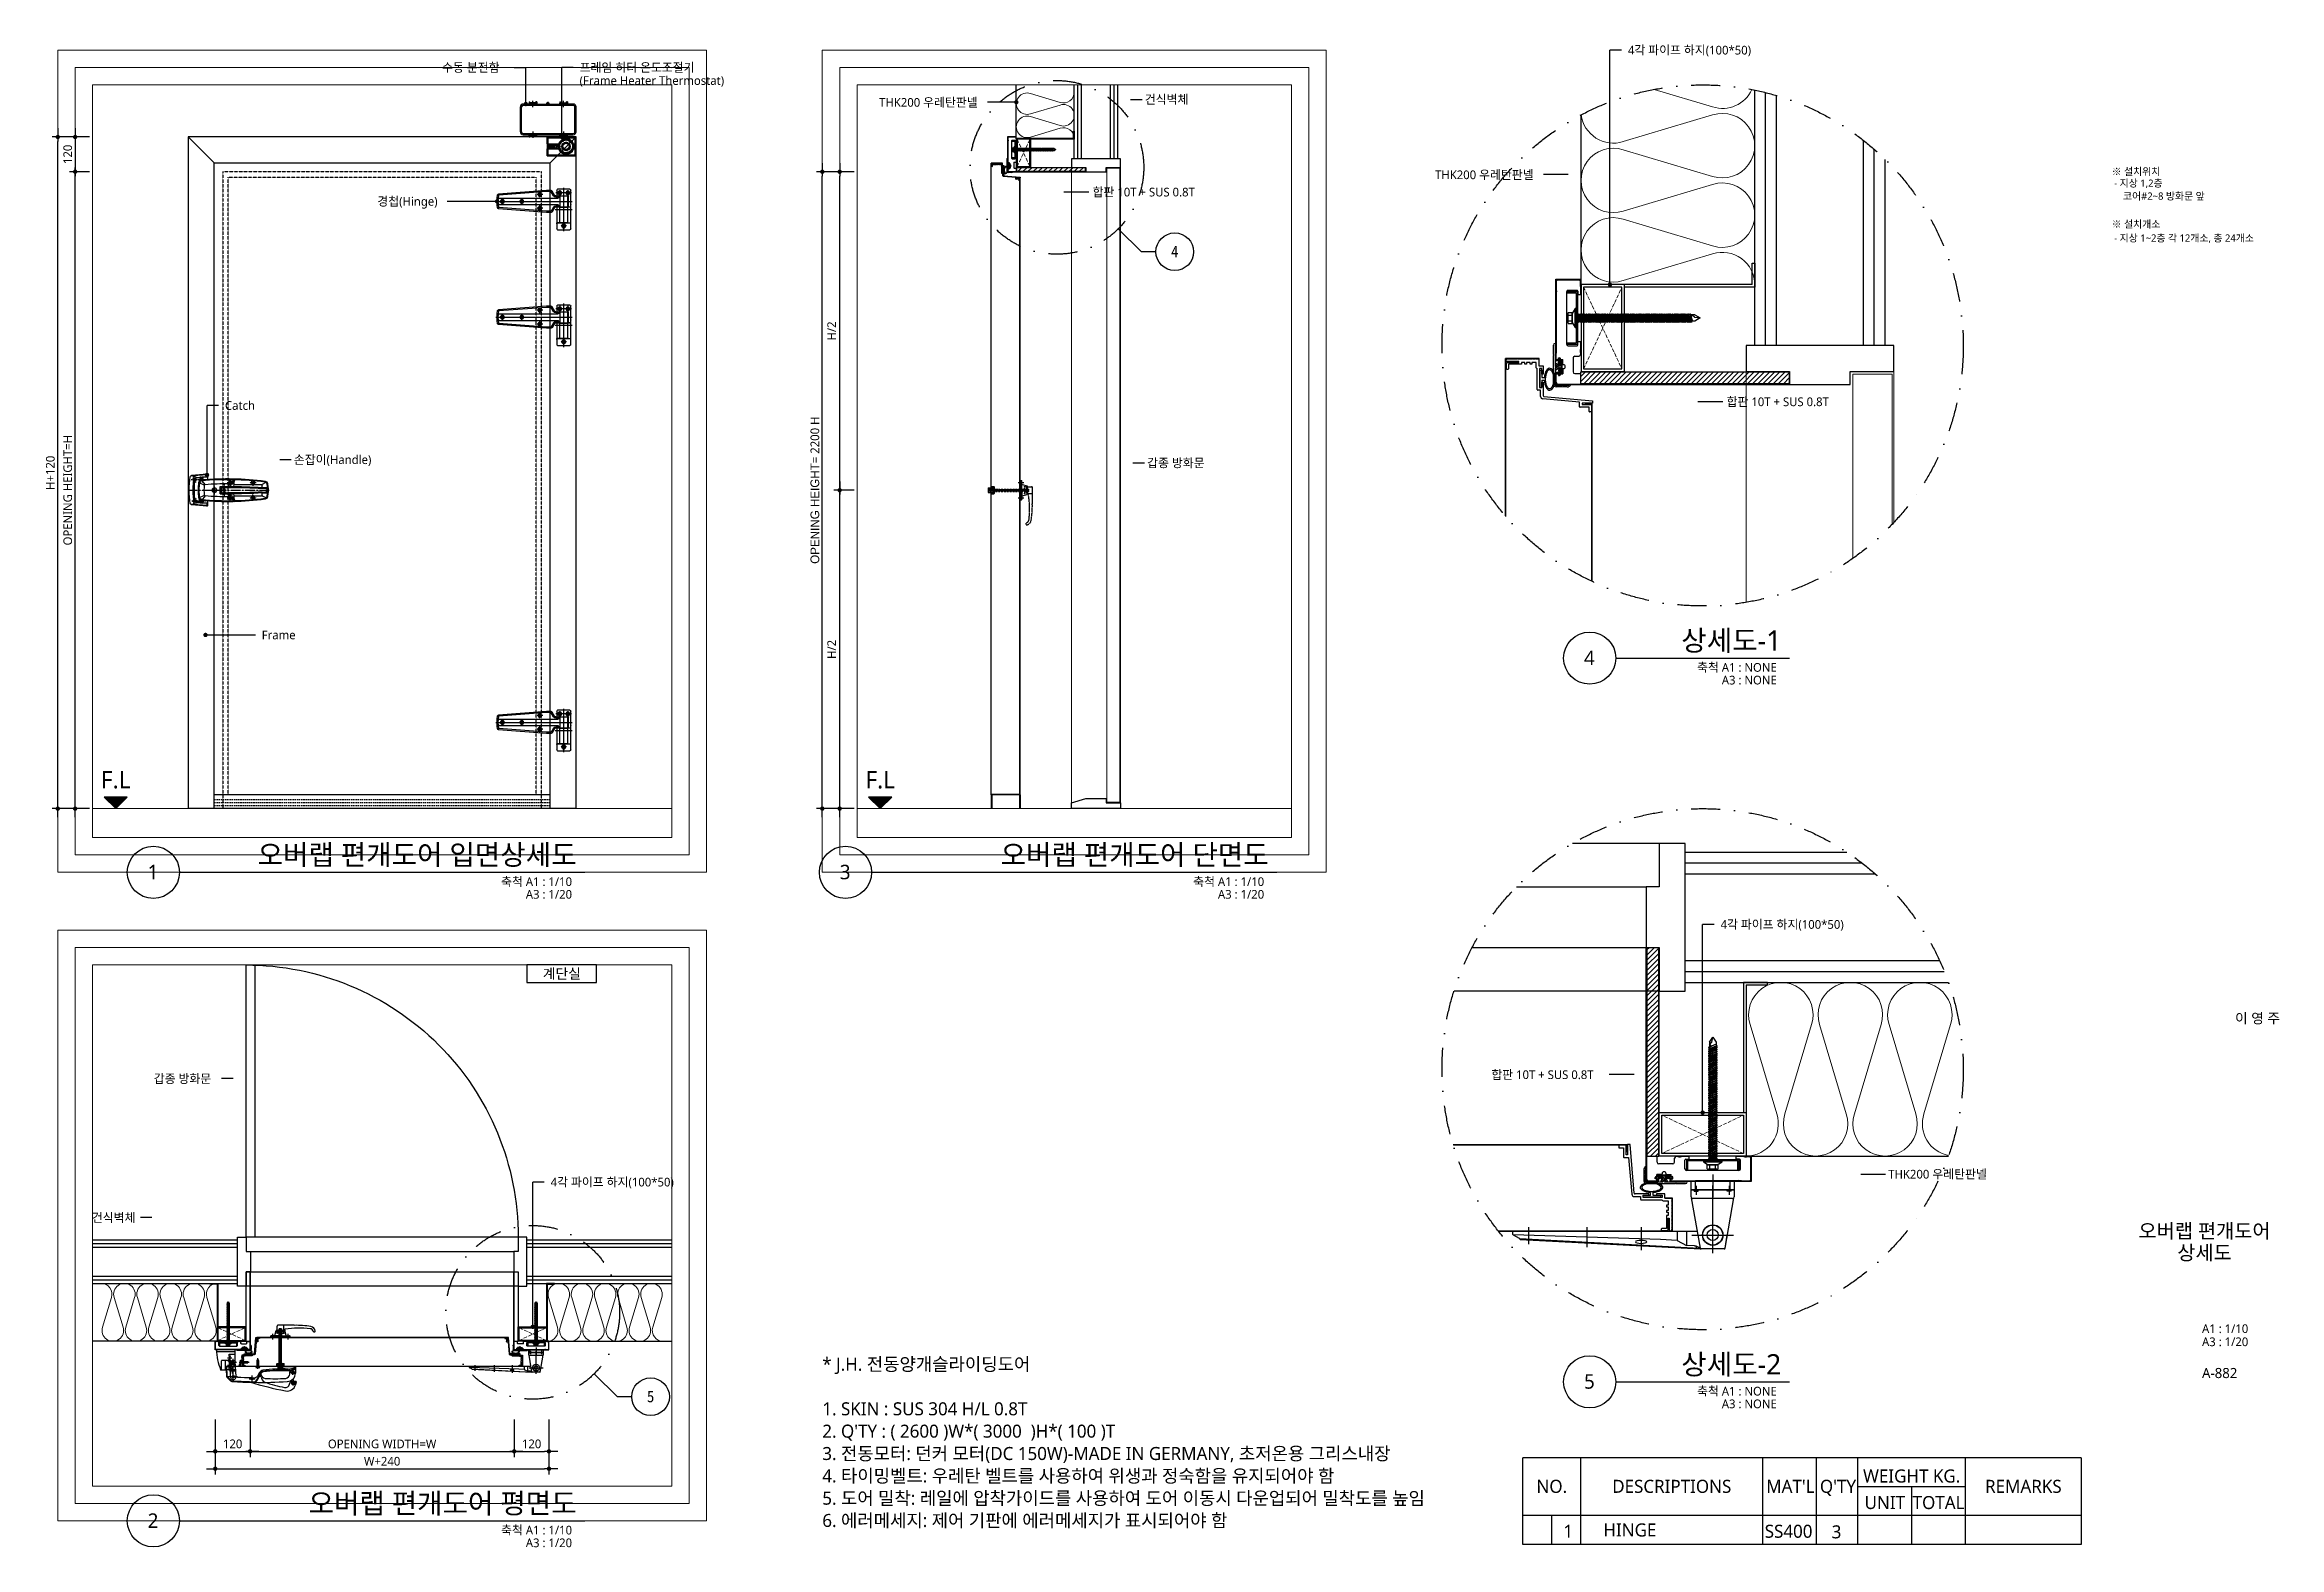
# Model space of a CAD drawing. Header units: millimetres. Extents: x 232323 to 272954, y -5343 to 8721.
# Drawn here: x 244934 to 252650, y 597 to 5788 of the extents above; entities that cross this region are included whole.
import ezdxf
from ezdxf.enums import TextEntityAlignment as Align

# ---------------------------------------------------------------- set-up
doc = ezdxf.new("R2010")
doc.units = ezdxf.units.MM
doc.header["$MEASUREMENT"] = 0
doc.header["$PDSIZE"] = -10
for name, pattern in [('ACAD_ISO10W100', [18, 12, -3, 0, -3]), ('CENTER', [2, 1.25, -0.25, 0.25, -0.25]), ('CENTER2', [1.125, 0.75, -0.125, 0.125, -0.125]), ('DASHDOTX2', [2, 1, -0.5, 0, -0.5]), ('DASHED2', [0.375, 0.25, -0.125]), ('HIDDEN', [0.375, 0.25, -0.125]), ('HIDDEN2', [0.1875, 0.125, -0.0625]), ('PHANTOM2', [1.25, 0.625, -0.125, 0.125, -0.125, 0.125, -0.125])]:
    doc.linetypes.add(name, pattern=pattern)
doc.layers.get('0').update_dxf_attribs({"linetype": 'CONTINUOUS'})
for name, color, linetype in [('1', 1, 'CONTINUOUS'), ('3', 3, 'CONTINUOUS'), ('3H', 3, 'HIDDEN'), ('A-TEXT2', 7, 'CONTINUOUS'), ('BOLT', 8, 'CONTINUOUS'), ('C', 1, 'CENTER2'), ('DOOR', 7, 'CONTINUOUS'), ('H', 3, 'HIDDEN2'), ('HID', 2, 'HIDDEN'), ('P', 3, 'PHANTOM2'), ('T', 2, 'CONTINUOUS'), ('WAL', 3, 'CONTINUOUS')]:
    doc.layers.add(name, color=color, linetype=linetype)
for name, color, linetype, lineweight in [('A-BORD-TEXT', 3, 'CONTINUOUS', 25), ('A-DIMS', 7, 'CONTINUOUS', 25), ('A-DWXM-DOOR', 4, 'CONTINUOUS', 25), ('A-DWXM-ELEV', 8, 'CONTINUOUS', 18), ('A-ELEV-LIN3', 8, 'CONTINUOUS', 18), ('A-MKXS-LEAD', 7, 'CONTINUOUS', 25), ('A-MKXS-MAK2', 3, 'DASHDOTX2', 25), ('A-MKXS-TEXT1', 3, 'CONTINUOUS', 25), ('A-MKXS-TEXT2', 7, 'CONTINUOUS', 25), ('A-MKXX-NAME', 3, 'CONTINUOUS', 25), ('A-MKXX-SYMB', 7, 'CONTINUOUS', 25), ('A-WAXM-BLOC', 3, 'CONTINUOUS', 25), ('A-WAXM-DRYW', 4, 'CONTINUOUS', 25), ('A-XXXX-FIN2', 6, 'CONTINUOUS', 20), ('A-XXXX-FIN3', 4, 'CONTINUOUS', 25), ('A-XXXX-HATC', 8, 'CONTINUOUS', 18), ('A-XXXX-INSL2', 8, 'CONTINUOUS', 18), ('A-XXXX-OPEN', 1, 'ACAD_ISO10W100', 15), ('A-XXXX-STL', 3, 'CONTINUOUS', 25), ('A-XXXX-SYMB', 7, 'CONTINUOUS', 25), ('A-XXXX-TXT1', 3, 'CONTINUOUS', 25), ('A-XXXX-TXT2', 3, 'CONTINUOUS', 25)]:
    doc.layers.add(name, color=color, linetype=linetype, lineweight=lineweight)
doc.layers.add('A-XXXX-NPLT', color=144, linetype='CONTINUOUS', lineweight=15, plot=False)
doc.styles.add('HY울릉도L', font='')
doc.styles.add('돋움체', font='')
doc.styles.add('맑은고딕', font='malgun.ttf')
doc.styles.get('HY울릉도L').set_extended_font_data('HYwulM')
doc.styles.get('돋움체').set_extended_font_data('DotumChe')
doc.dimstyles.new('CDIM', dxfattribs={"dimtxt": 3, "dimasz": 1.5, "dimexe": 2, "dimexo": 1, "dimgap": 1, "dimtad": 1, "dimdec": 0, "dimrnd": 0.5, "dimzin": 0, "dimdsep": 32, "dimlunit": 6, "dimtxsty": 'HY울릉도L', "dimblk1": '_CIDOT', "dimblk2": '_CIDOT', "dimsah": 1, "dimcen": 5.5, "dimclrd": 2, "dimclre": 2, "dimclrt": 7, "dimadec": 0, "dimazin": 0, "dimtfac": 1, "dimtdec": 0, "dimtix": 1, "dimtmove": 2, "dimatfit": 1, "dimldrblk": '_CIDOT', "dimfxl": 1, "dimtolj": 1, "dimtzin": 0, "dimlwd": -1, "dimarcsym": 0})

msp = doc.modelspace()

# ---------------------------------------------------------------- texts
at = {"layer": 'A-BORD-TEXT', "style": '맑은고딕'}
msp.add_text('이 영 주', height=35, dxfattribs=at).set_placement((252652.7, 2407.3), align=Align.RIGHT)
for s, p in [('오버랩 편개도어', (252391.9, 1690.3)), ('상세도', (252391.9, 1615.3))]:
    msp.add_text(s, height=50, dxfattribs=at).set_placement(p, align=Align.MIDDLE_CENTER)
for s, height, p in [('A1 : 1/10', 30, (252383.3, 1337.7)), ('A3 : 1/20', 30, (252383.3, 1292.4)), ('A-882', 35, (252383.3, 1182))]:
    msp.add_text(s, height=height, dxfattribs=at).set_placement(p)
at = {"layer": 'A-MKXS-TEXT1', "style": '맑은고딕'}
for s, p in [('4각 파이프 하지(100*50)', (250400.8, 5769)), ('수동 분전함', (246305.9, 5709)), ('프레임 히터 온도조절기', (246780.8, 5709)), ('(Frame Heater Thermostat)', (246780.8, 5664)), ('경첩(Hinge)', (246082.3, 5246.6)), ('Catch', (245556.1, 4541.6)), ('Frame', (245683, 3749)), ('4각 파이프 하지(100*50)', (250720.8, 2749)), ('4각 파이프 하지(100*50)', (246680.8, 1859))]:
    msp.add_text(s, height=30, rotation=360, dxfattribs=at).set_placement(p, align=Align.MIDDLE_LEFT)
at = {"layer": 'A-MKXS-TEXT2', "style": '돋움체'}
for s, p in [('4', (248835.9, 5073.2)), ('5', (247025.9, 1118.2))]:
    msp.add_text(s, height=40, dxfattribs=at).set_placement(p, align=Align.MIDDLE)
at = {"layer": 'A-MKXX-NAME', "style": '맑은고딕'}
for s, height, p in [('※ 설치위치', 25, (252071.3, 5337)), (' - 지상 1,2층', 25, (252071.3, 5297)), ('코어#2~8 방화문 앞', 25, (252110.4, 5252.3)), ('※ 설치개소', 25, (252071.3, 5155.3)), (' - 지상 1~2층 각 12개소, 총 24개소', 25, (252071.3, 5107.4)), ('* J.H. 전동양개슬라이딩도어', 45, (247618.8, 1207.6)), ('1. SKIN : SUS 304 H/L 0.8T', 45, (247618.8, 1053.4)), ("2. Q'TY : ( 2600 )W*( 3000  )H*( 100 )T", 45, (247618.8, 976.2)), ('3. 전동모터: 던커 모터(DC 150W)-MADE IN GERMANY, 초저온용 그리스내장', 45, (247618.8, 899)), ('4. 타이밍벨트: 우레탄 벨트를 사용하여 위생과 정숙함을 유지되어야 함', 45, (247618.8, 821.8)), ('5. 도어 밀착: 레일에 압착가이드를 사용하여 도어 이동시 다운업되어 밀착도를 높임', 45, (247618.8, 744.7)), ('6. 에러메세지: 제어 기판에 에러메세지가 표시되어야 함', 45, (247618.8, 667.7)), ('HINGE', 45, (250316, 634.9))]:
    msp.add_text(s, height=height, dxfattribs=at).set_placement(p)
at = {"layer": 'A-MKXX-NAME', "style": '돋움체'}
msp.add_text('계단실', height=35, dxfattribs=at).set_placement((246719.4, 2579), align=Align.MIDDLE_CENTER)
at = {"layer": 'A-MKXX-NAME', "style": '맑은고딕'}
for s, p in [('WEIGHT KG.', (251380.7, 821.3)), ('NO.', (250137.9, 785.6)), ('DESCRIPTIONS', (250552.2, 785.6)), ("MAT'L", (250961.8, 785.6)), ("Q'TY", (251126.1, 785.6)), ('UNIT', (251287.8, 729.6)), ('TOTAL', (251473.5, 729.6)), ('REMARKS', (251766.3, 785.6)), ('1', (250194.6, 630.4)), ('SS400', (250955.6, 630.4))]:
    msp.add_text(s, height=45, dxfattribs=at).set_placement(p, align=Align.CENTER)
msp.add_text('3', height=45, dxfattribs=at).set_placement((251138, 628.4), align=Align.RIGHT)
at = {"layer": 'A-XXXX-TXT1', "style": '맑은고딕'}
for s, p in [('상세도-1', (250930.2, 3673.6)), ('오버랩 편개도어 입면상세도', (246770.2, 2933.6)), ('오버랩 편개도어 단면도', (249160.2, 2933.6)), ('상세도-2', (250930.2, 1173.6)), ('오버랩 편개도어 평면도', (246770.2, 693.6))]:
    msp.add_text(s, height=70, dxfattribs=at).set_placement(p, align=Align.BOTTOM_RIGHT)
for s, p in [('4', (250267.7, 3670.1)), ('1', (245307.7, 2930.1)), ('3', (247697.7, 2930.1)), ('5', (250267.7, 1170.1)), ('2', (245307.7, 690.1))]:
    msp.add_text(s, height=50, dxfattribs=at).set_placement(p, align=Align.MIDDLE)
for s, p in [('축척 A1 : NONE', (250914.7, 3651.8)), ('A3 : NONE', (250914.7, 3608)), ('축척 A1 : 1/10', (246754.7, 2911.8)), ('A3 : 1/20', (246754.7, 2868)), ('축척 A1 : 1/10', (249144.7, 2911.8)), ('A3 : 1/20', (249144.7, 2868)), ('축척 A1 : NONE', (250914.7, 1151.8)), ('A3 : NONE', (250914.7, 1108)), ('축척 A1 : 1/10', (246754.7, 671.8)), ('A3 : 1/20', (246754.7, 628))]:
    msp.add_text(s, height=30, dxfattribs=at).set_placement(p, align=Align.TOP_RIGHT)
at = {"layer": 'A-XXXX-TXT2', "style": '맑은고딕'}
for s, p in [('THK200 우레탄판넬', (247815, 5588.5)), ('건식벽체', (248732.6, 5598.6)), ('THK200 우레탄판넬', (249734.8, 5338.4)), ('합판 10T + SUS 0.8T ', (248552.2, 5278.7)), ('합판 10T + SUS 0.8T ', (250741.6, 4554.3)), ('갑종 방화문', (248740.6, 4343.1)), ('합판 10T + SUS 0.8T ', (249929.1, 2230)), ('갑종 방화문', (245310.2, 2216.1)), ('THK200 우레탄판넬', (251299.8, 1886.3)), ('건식벽체', (245096.4, 1736.1))]:
    msp.add_text(s, height=30, dxfattribs=at).set_placement(p, align=Align.MIDDLE_LEFT)
msp.add_text('손잡이(Handle)', height=30, rotation=360, dxfattribs=at).set_placement((245794, 4354.3), align=Align.MIDDLE_LEFT)
for p in [(245178.8, 3249), (247818.8, 3249)]:
    msp.add_text('F.L', height=60, dxfattribs=at).set_placement(p, align=Align.MIDDLE_CENTER)

# ---------------------------------------------------------------- blocks, each defined once
blk = doc.blocks.new('_CIDOT')
at = {"color": 0, "linetype": 'ByBlock'}
blk.add_line((2, 0), (-1, 0), dxfattribs=at)
at = {"color": 0, "linetype": 'ByBlock', "const_width": 0.5}
blk.add_lwpolyline([(-0.25, 0, 1), (0.25, 0, 1)], format="xyb", close=True, dxfattribs=at)
blk = doc.blocks.new('*D96')
at = {"layer": 'A-DIMS', "lineweight": -2, "transparency": 16777216}
for p, q in [((247728.8, 5349), (247598.8, 5349)), ((247728.8, 3149), (247598.8, 3149))]:
    blk.add_line(p, q, dxfattribs=at)
at = {"layer": 'A-DIMS', "transparency": 16777216}
blk.add_line((247618.8, 3164), (247618.8, 5334), dxfattribs=at)
at = {"layer": 'A-DIMS', "transparency": 16777216, "xscale": 15, "yscale": 15, "zscale": 15}
for p, rotation in [((247618.8, 5349), 90), ((247618.8, 3149), 270)]:
    blk.add_blockref('_CIDOT', p, dxfattribs=dict(at, rotation=rotation))
at = {"layer": 'A-DIMS', "color": 3, "transparency": 16777216, "insert": (247593.3, 4249), "char_height": 30, "attachment_point": 5, "rotation": 90, "style": '맑은고딕'}
blk.add_mtext('\\A1;{\\f??|b0|i0|c0|p49;OPENING }H{\\f??|b0|i0|c0|p49;EIGHT}= 2200 H', dxfattribs=at)
blk = doc.blocks.new('*D97')
at = {"layer": 'A-DIMS', "lineweight": -2, "transparency": 16777216}
for p, q in [((245522.6, 1039), (245522.6, 909)), ((245642.6, 1039), (245642.6, 909))]:
    blk.add_line(p, q, dxfattribs=at)
at = {"layer": 'A-DIMS', "transparency": 16777216}
blk.add_line((245537.6, 929), (245627.6, 929), dxfattribs=at)
at = {"layer": 'A-DIMS', "transparency": 16777216, "xscale": 15, "yscale": 15, "zscale": 15, "rotation": 180}
blk.add_blockref('_CIDOT', (245522.6, 929), dxfattribs=at)
at = {"layer": 'A-DIMS', "transparency": 16777216, "xscale": 15, "yscale": 15, "zscale": 15}
blk.add_blockref('_CIDOT', (245642.6, 929), dxfattribs=at)
at = {"layer": 'A-DIMS', "color": 3, "transparency": 16777216, "insert": (245582.6, 954.6), "char_height": 30, "attachment_point": 5, "style": '맑은고딕'}
blk.add_mtext('\\A1;120', dxfattribs=at)
blk = doc.blocks.new('*D98')
at = {"layer": 'A-DIMS', "lineweight": -2, "transparency": 16777216}
for p, q in [((245522.6, 1039), (245522.6, 849)), ((246675, 947.4), (246675, 849))]:
    blk.add_line(p, q, dxfattribs=at)
at = {"layer": 'A-DIMS', "transparency": 16777216}
blk.add_line((245537.6, 869), (246660, 869), dxfattribs=at)
at = {"layer": 'A-DIMS', "transparency": 16777216, "xscale": 15, "yscale": 15, "zscale": 15, "rotation": 180}
blk.add_blockref('_CIDOT', (245522.6, 869), dxfattribs=at)
at = {"layer": 'A-DIMS', "transparency": 16777216, "xscale": 15, "yscale": 15, "zscale": 15}
blk.add_blockref('_CIDOT', (246675, 869), dxfattribs=at)
at = {"layer": 'A-DIMS', "color": 3, "transparency": 16777216, "insert": (246098.8, 894.5), "char_height": 30, "attachment_point": 5, "style": '맑은고딕'}
blk.add_mtext('\\A1;W+240', dxfattribs=at)
blk = doc.blocks.new('*D99')
at = {"layer": 'A-DIMS', "lineweight": -2, "transparency": 16777216}
for p, q in [((245642.6, 1039), (245642.6, 909)), ((246555, 1039), (246555, 909))]:
    blk.add_line(p, q, dxfattribs=at)
at = {"layer": 'A-DIMS', "transparency": 16777216}
blk.add_line((245657.6, 929), (246540, 929), dxfattribs=at)
at = {"layer": 'A-DIMS', "transparency": 16777216, "xscale": 15, "yscale": 15, "zscale": 15, "rotation": 180}
blk.add_blockref('_CIDOT', (245642.6, 929), dxfattribs=at)
at = {"layer": 'A-DIMS', "transparency": 16777216, "xscale": 15, "yscale": 15, "zscale": 15}
blk.add_blockref('_CIDOT', (246555, 929), dxfattribs=at)
at = {"layer": 'A-DIMS', "color": 3, "transparency": 16777216, "insert": (246098.8, 954.5), "char_height": 30, "attachment_point": 5, "style": '맑은고딕'}
blk.add_mtext('\\A1;{\\f@Malgun Gothic|b0|i0|c129|p50;OPENING WIDTH=W}', dxfattribs=at)
blk = doc.blocks.new('*D100')
at = {"layer": 'A-DIMS', "lineweight": -2, "transparency": 16777216}
for p, q in [((245088.8, 5469), (244958.8, 5469)), ((245088.8, 3149), (244958.8, 3149))]:
    blk.add_line(p, q, dxfattribs=at)
at = {"layer": 'A-DIMS', "transparency": 16777216}
blk.add_line((244978.8, 3164), (244978.8, 5454), dxfattribs=at)
at = {"layer": 'A-DIMS', "transparency": 16777216, "xscale": 15, "yscale": 15, "zscale": 15}
for p, rotation in [((244978.8, 5469), 90), ((244978.8, 3149), 270)]:
    blk.add_blockref('_CIDOT', p, dxfattribs=dict(at, rotation=rotation))
at = {"layer": 'A-DIMS', "color": 3, "transparency": 16777216, "insert": (244953.2, 4309), "char_height": 30, "attachment_point": 5, "rotation": 90, "style": '맑은고딕'}
blk.add_mtext('\\A1;H+120', dxfattribs=at)
blk = doc.blocks.new('*D101')
at = {"layer": 'A-DIMS', "lineweight": -2, "transparency": 16777216}
for p, q in [((245088.8, 5349), (245018.7, 5349)), ((245088.8, 3149), (245018.7, 3149))]:
    blk.add_line(p, q, dxfattribs=at)
at = {"layer": 'A-DIMS', "transparency": 16777216}
blk.add_line((245038.7, 3164), (245038.7, 5334), dxfattribs=at)
at = {"layer": 'A-DIMS', "transparency": 16777216, "xscale": 15, "yscale": 15, "zscale": 15}
for p, rotation in [((245038.7, 5349), 90), ((245038.7, 3149), 270)]:
    blk.add_blockref('_CIDOT', p, dxfattribs=dict(at, rotation=rotation))
at = {"layer": 'A-DIMS', "color": 3, "transparency": 16777216, "insert": (245013.2, 4249), "char_height": 30, "attachment_point": 5, "rotation": 90, "style": '맑은고딕'}
blk.add_mtext('\\A1;{\\f@Malgun Gothic|b0|i0|c0|p50;OPENING \\f@Malgun Gothic|b0|i0|c129|p50;H\\f@Malgun Gothic|b0|i0|c0|p50;EIGHT\\f@Malgun Gothic|b0|i0|c129|p50;=H}', dxfattribs=at)
blk = doc.blocks.new('*D102')
at = {"layer": 'A-DIMS', "lineweight": -2, "transparency": 16777216}
for p, q in [((245088.8, 5469), (245018.7, 5469)), ((245088.8, 5349), (245018.7, 5349))]:
    blk.add_line(p, q, dxfattribs=at)
at = {"layer": 'A-DIMS', "transparency": 16777216}
blk.add_line((245038.7, 5454), (245038.7, 5364), dxfattribs=at)
at = {"layer": 'A-DIMS', "transparency": 16777216, "xscale": 15, "yscale": 15, "zscale": 15}
for p, rotation in [((245038.7, 5469), 90), ((245038.7, 5349), 270)]:
    blk.add_blockref('_CIDOT', p, dxfattribs=dict(at, rotation=rotation))
at = {"layer": 'A-DIMS', "color": 3, "transparency": 16777216, "insert": (245013.2, 5409), "char_height": 30, "attachment_point": 5, "rotation": 90, "style": '맑은고딕'}
blk.add_mtext('\\A1;120', dxfattribs=at)
blk = doc.blocks.new('A$C27E92AF4')
at = {"color": 1}
for p, q in [((-100, 41.4), (-100, 65)), ((-100, 65), (0, 65)), ((-97, 62), (-100, 65)), ((-100, 0), (-100, 23.6)), ((-97, 3), (-100, 0)), ((-100, 0), (0, 0)), ((-99.5, 41), (-60.8, 41)), ((-99.5, 40), (-60, 40)), ((-99.5, 39), (-60.3, 39)), ((-99.5, 38), (-60.5, 38)), ((-99.5, 37), (-60.7, 37)), ((-99.5, 36), (-74, 36)), ((-99.5, 35), (-75, 35)), ((-99.5, 34), (-75, 34)), ((-99.5, 33), (-75, 33)), ((-99.5, 32), (-75, 32)), ((-99.5, 31), (-75, 31)), ((-99.5, 30), (-75, 30)), ((-99.5, 29), (-74, 29)), ((-99.5, 28), (-60.7, 28)), ((-99.5, 27), (-60.5, 27)), ((-99.5, 26), (-60.3, 26)), ((-99.5, 25), (-60, 25)), ((-99.5, 24), (-60.8, 24)), ((-99, 40), (-99, 41)), ((-99, 38), (-99, 39)), ((-99, 36), (-99, 37)), ((-99, 34), (-99, 35)), ((-99, 32), (-99, 33)), ((-99, 30), (-99, 31)), ((-99, 28), (-99, 29)), ((-99, 26), (-99, 27)), ((-99, 24), (-99, 25)), ((-97, 3), (-97, 62)), ((-97, 62), (-3, 62)), ((-97, 3), (-3, 3)), ((-75, 34), (-75, 35)), ((-75, 32), (-75, 33)), ((-75, 30), (-75, 31)), ((-74, 29), (-74, 36)), ((-68.8, 34.9), (-68.8, 30.1)), ((-68.8, 34.9), (-60.4, 32.5)), ((-60.4, 32.5), (-68.8, 30.1)), ((-55.5, 33.3), (-57.5, 33.3)), ((-57.5, 31.8), (-57.5, 33.3)), ((-55.5, 31.8), (-57.5, 31.8)), ((-56.8, 38), (-56.6, 38.7)), ((-54.8, 37.4), (-56.8, 38)), ((-54.8, 27.6), (-56.8, 27)), ((-56.6, 26.3), (-56.8, 27)), ((-54.7, 38.2), (-56.6, 38.7)), ((-54.7, 26.8), (-56.6, 26.3)), ((-55.5, 31.8), (-55.5, 33.3)), ((-54.8, 43.1), (-54.1, 44.4)), ((-53.1, 42.1), (-54.8, 43.1)), ((-54.8, 37.4), (-54.7, 38.2)), ((-54.7, 26.8), (-54.8, 27.6)), ((-53.1, 22.9), (-54.8, 21.9)), ((-54.1, 20.6), (-54.8, 21.9)), ((-52.3, 43.4), (-54.1, 44.4)), ((-52.3, 21.6), (-54.1, 20.6)), ((-53.1, 42.1), (-52.3, 43.4)), ((-52.3, 21.6), (-53.1, 22.9)), ((-51.1, 48.1), (-50.6, 48.7)), ((-49.7, 46.7), (-51.1, 48.1)), ((-49.7, 18.3), (-51.1, 16.9)), ((-50.6, 16.3), (-51.1, 16.9)), ((-49.2, 47.3), (-50.6, 48.7)), ((-49.2, 17.7), (-50.6, 16.3)), ((-49.7, 46.7), (-49.2, 47.3)), ((-49.2, 17.7), (-49.7, 18.3)), ((-47.7, 32.5), (-48.5, 32.5)), ((-47.4, 29.9), (-48.2, 29.7)), ((-47.1, 36.5), (-47.8, 36.7)), ((-46.8, 51.6), (-45.6, 52.4)), ((-45.8, 49.9), (-46.8, 51.6)), ((-45.8, 15.1), (-46.8, 13.4)), ((-45.6, 12.6), (-46.8, 13.4)), ((-46, 38.9), (-46.6, 39.2)), ((-46, 26.1), (-46.6, 25.7)), ((-45.8, 49.9), (-44.6, 50.6)), ((-44.6, 14.4), (-45.8, 15.1)), ((-44.6, 50.6), (-45.6, 52.4)), ((-44.6, 14.4), (-45.6, 12.6)), ((-44.4, 24), (-45, 23.5)), ((-43.5, 42), (-44, 42.5)), ((-41.3, 43.5), (-41.7, 44.2)), ((-41.3, 21.5), (-41.7, 20.8)), ((-41.1, 54.1), (-40.4, 54.3)), ((-40.6, 52.2), (-41.1, 54.1)), ((-40.6, 12.8), (-41.1, 10.9)), ((-40.4, 10.7), (-41.1, 10.9)), ((-40.6, 52.2), (-39.9, 52.4)), ((-39.9, 12.6), (-40.6, 12.8)), ((-39.9, 52.4), (-40.4, 54.3)), ((-39.9, 12.6), (-40.4, 10.7)), ((-38.9, 20.4), (-39.1, 19.7)), ((-37.6, 45), (-37.7, 45.7)), ((-35.7, 53), (-35.7, 55)), ((-35.7, 55), (-34.2, 55)), ((-35.7, 53), (-34.2, 53)), ((-35.7, 12), (-35.7, 10)), ((-34.2, 12), (-35.7, 12)), ((-34.2, 10), (-35.7, 10)), ((-35, 19.8), (-35, 19)), ((-35, 45.2), (-35, 46)), ((-34.2, 53), (-34.2, 55)), ((-34.2, 12), (-34.2, 10)), ((-32.3, 20), (-32.2, 19.3)), ((-31, 44.6), (-30.8, 45.3)), ((-29.3, 12.8), (-30, 12.6)), ((-30, 12.6), (-29.5, 10.7)), ((-28.8, 10.9), (-29.5, 10.7)), ((-29.3, 12.8), (-28.8, 10.9)), ((-28.6, 43.5), (-28.2, 44.2)), ((-28.6, 21.5), (-28.2, 20.8)), ((-26.4, 23), (-25.9, 22.5)), ((-25.5, 41), (-24.9, 41.5)), ((-24.1, 15.1), (-25.3, 14.4)), ((-25.3, 14.4), (-24.3, 12.6)), ((-23.1, 13.4), (-24.3, 12.6)), ((-24.1, 15.1), (-23.1, 13.4)), ((-23.9, 38.9), (-23.3, 39.2)), ((-23.9, 26.1), (-23.3, 25.7)), ((-22.8, 45.8), (-19.6, 48.9)), ((-22.8, 45.8), (-21.7, 44.7)), ((-22.8, 28.5), (-22.1, 28.3)), ((-22.5, 35.1), (-21.7, 35.3)), ((-22.2, 32.5), (-21.5, 32.5)), ((-21.7, 44.7), (-18.5, 47.9)), ((-20.2, 18.3), (-20.7, 17.7)), ((-20.7, 17.7), (-19.3, 16.3)), ((-20.2, 18.3), (-18.8, 16.9)), ((-19.6, 48.9), (-18.5, 47.9)), ((-18.8, 16.9), (-19.3, 16.3)), ((-16.8, 22.9), (-17.6, 21.6)), ((-17.6, 21.6), (-15.8, 20.6)), ((-16.8, 22.9), (-15.1, 21.9)), ((-15.1, 21.9), (-15.8, 20.6)), ((-9.9, 40), (-0.5, 40)), ((-9.9, 25), (-0.5, 25)), ((-9.6, 39), (-0.5, 39)), ((-9.6, 26), (-0.5, 26)), ((-9.4, 38), (-0.5, 38)), ((-9.4, 27), (-0.5, 27)), ((-9.2, 37), (-0.5, 37)), ((-9.2, 28), (-0.5, 28)), ((-9.1, 41), (-0.5, 41)), ((-9.1, 24), (-0.5, 24)), ((-5.3, 36), (-0.5, 36)), ((-5.3, 29), (-0.5, 29)), ((-4.2, 35), (-0.5, 35)), ((-4.2, 30), (-0.5, 30)), ((-4.1, 34), (-0.5, 34)), ((-4.1, 33), (-0.5, 33)), ((-4.1, 32), (-0.5, 32)), ((-4.1, 31), (-0.5, 31)), ((-3, 62), (0, 65)), ((-3, 3), (-3, 62)), ((-3, 3), (0, 0)), ((-1, 40), (-1, 41)), ((-1, 38), (-1, 39)), ((-1, 36), (-1, 37)), ((-1, 34), (-1, 35)), ((-1, 32), (-1, 33)), ((-1, 30), (-1, 31)), ((-1, 28), (-1, 29)), ((-1, 26), (-1, 27)), ((-1, 24), (-1, 25)), ((0, 41.4), (0, 65)), ((0, 0), (0, 23.6))]:
    blk.add_line(p, q, dxfattribs=at)
for radius in [25, 22.5, 14.5, 10.7]:
    blk.add_circle((-35, 32.5), radius, dxfattribs=at)
for centre, radius, start, end in [((-99.5, 41.5), 0.5, 173.33174, 270), ((-99.5, 39.5), 0.5, 90, 270), ((-99.5, 37.5), 0.5, 90, 270), ((-99.5, 35.5), 0.5, 90, 270), ((-99.5, 33.5), 0.5, 90, 270), ((-99.5, 31.5), 0.5, 90, 270), ((-99.5, 29.5), 0.5, 90, 270), ((-99.5, 27.5), 0.5, 90, 270), ((-99.5, 25.5), 0.5, 90, 270), ((-99.5, 23.5), 0.5, 90, 186.66826), ((-35, 32.5), 26.1, 180.40509, 179.59491), ((-35, 32.5), 27.2, 18.17538, 161.82462), ((-35, 32.5), 27.2, 198.17538, 341.82462), ((-35, 32.5), 13.5, 161.90497, 180), ((-35, 32.5), 13.5, 191.90497, 210), ((-35, 32.5), 12.8, 180, 191.90497), ((-35, 32.5), 12.8, 150, 161.90497), ((-35, 32.5), 13.5, 131.90497, 150), ((-35, 32.5), 12.8, 210, 221.90497), ((-35, 32.5), 13.5, 221.90497, 240), ((-35, 32.5), 12.8, 120, 131.90497), ((-35, 32.5), 13.5, 101.90497, 120), ((-35, 32.5), 12.8, 240, 251.90497), ((-35, 32.5), 13.5, 251.90497, 270), ((-35, 32.5), 12.8, 90, 101.90497), ((-35, 32.5), 12.8, 270, 281.90497), ((-35, 32.5), 13.5, 71.90497, 90), ((-35, 32.5), 13.5, 281.90497, 300), ((-35, 32.5), 12.8, 60, 71.90497), ((-35, 32.5), 12.8, 300, 311.90497), ((-35, 32.5), 13.5, 41.90497, 60), ((-35, 32.5), 13.5, 311.90497, 330), ((-35, 32.5), 12.8, 30, 41.90497), ((-35, 32.5), 12.8, 330, 341.90497), ((-35, 32.5), 13.5, 11.90497, 30), ((-35, 32.5), 12.8, 0, 11.90497), ((-35, 32.5), 13.5, 341.90497, 0), ((-35, 32.5), 27.2, 350.49477, 9.50523), ((-35, 32.5), 28.2, 350.83419, 9.16581), ((-35, 32.5), 29.9, 353.26641, 6.73359), ((-35, 32.5), 30.9, 2.78696, 4.64819), ((-35, 32.5), 30.9, 355.35181, 357.21304), ((-35, 32.5), 30.9, 359.07134, 0.92866), ((-0.5, 41.5), 0.5, 270, 6.66826), ((-0.5, 39.5), 0.5, 270, 90), ((-0.5, 37.5), 0.5, 270, 90), ((-0.5, 35.5), 0.5, 270, 90), ((-0.5, 33.5), 0.5, 270, 90), ((-0.5, 31.5), 0.5, 270, 90), ((-0.5, 29.5), 0.5, 270, 90), ((-0.5, 27.5), 0.5, 270, 90), ((-0.5, 25.5), 0.5, 270, 90), ((-0.5, 23.5), 0.5, 353.33174, 90)]:
    blk.add_arc(centre, radius, start, end, dxfattribs=at)
at = {"layer": 'A-TEXT2', "color": 1, "style": '돋움체', "width": 0.5}
for s, rotation, p in [('40', 90, (-55.1, 32.5)), ('30', 60, (-52.4, 42.6)), ('50', 120, (-52.4, 22.4)), ('20', 30, (-45, 50)), ('60', 150, (-45, 15)), ('70', 180, (-35, 12.3)), ('80', 210, (-24.9, 15)), ('90', 240, (-17.5, 22.4))]:
    blk.add_text(s, height=3, rotation=rotation, dxfattribs=at).set_placement(p, align=Align.TOP_CENTER)
blk.add_text('10', height=3, dxfattribs=at).set_placement((-35, 52.7), align=Align.TOP_CENTER)
blk = doc.blocks.new('hinge')
at = {"color": 8}
for centre, radius, start, end in [((2021168.6, 147940.9), 3, 2.96111, 90), ((2021171.2, 147955.2), 3, 8.29588, 85.62707), ((2021014, 147932.9), 157.9, 357.03889, 2.96111), ((2021168.6, 147924.9), 3, 270, 357.03889), ((2021171.2, 147910.6), 3, 274.37293, 351.70412)]:
    blk.add_arc(centre, radius, start, end, dxfattribs=at)
at = {"layer": '1', "color": 8, "linetype": 'CENTER'}
for p, q in [((2021180.8, 147932.9), (2020916.8, 147932.9)), ((2020918.8, 147961.9), (2020972.8, 147961.9)), ((2020931.8, 147971.9), (2020931.8, 147952.7)), ((2020945.8, 147829.9), (2020945.8, 147979.9)), ((2020959.8, 147971.9), (2020959.8, 147952.7)), ((2021018.3, 147956.9), (2021038.3, 147956.9)), ((2021018.3, 147956.9), (2021038.3, 147956.9)), ((2021028.3, 147946.9), (2021028.3, 147966.9)), ((2021090.8, 147922.9), (2021090.8, 147942.9)), ((2021157.8, 147922.9), (2021157.8, 147942.9)), ((2020974.8, 147904.9), (2020916.8, 147904.9)), ((2021018.3, 147908.9), (2021038.3, 147908.9)), ((2021028.3, 147898.9), (2021028.3, 147918.9)), ((2020935.8, 147847.9), (2020955.8, 147847.9))]:
    blk.add_line(p, q, dxfattribs=at)
at = {"layer": '1', "color": 8, "linetype": 'Continuous'}
for p, q in [((2020921.8, 147837.9), (2020921.8, 147971.9)), ((2020924.8, 147974.9), (2020966.8, 147974.9)), ((2020929, 147914.9), (2020929, 147950.9)), ((2020973, 147951.9), (2020930, 147951.9)), ((2020931.8, 147914.9), (2020931.8, 147950.9)), ((2020959.8, 147951.7), (2020959.8, 147914.1)), ((2020960.1, 147951.4), (2020963.6, 147945.4)), ((2020973, 147947.9), (2020962.2, 147947.9)), ((2021168.6, 147943.9), (2020966.2, 147943.9)), ((2020969.8, 147971.9), (2020969.8, 147951.9)), ((2020977.3, 147954.4), (2020985.4, 147968.4)), ((2020980.7, 147952.4), (2020988.8, 147966.4)), ((2020989.7, 147970.9), (2021005.8, 147970.9)), ((2020989.7, 147966.9), (2021005.8, 147966.9)), ((2021005.5, 147966.9), (2021170.3, 147954.3)), ((2021005.8, 147970.9), (2021171.5, 147958.2)), ((2021173.3, 147957.4), (2021170.3, 147954.3)), ((2020931.8, 147860.3), (2020922.1, 147858.9)), ((2020969.6, 147858.8), (2020922.1, 147858.8)), ((2020929.5, 147914), (2020923.5, 147914)), ((2020931.8, 147912.5), (2020923.5, 147913.8)), ((2020973, 147913.9), (2020930, 147913.9)), ((2020931.8, 147861.3), (2020931.8, 147911.5)), ((2020958.8, 147912.5), (2020932.8, 147912.5)), ((2020958.8, 147860.3), (2020932.8, 147860.3)), ((2020934.3, 147913.9), (2020934.3, 147912.7)), ((2020957.3, 147913.9), (2020957.3, 147913)), ((2020957.3, 147913), (2020957.3, 147912.7)), ((2020959.8, 147912.5), (2020968.2, 147913.8)), ((2020959.8, 147861.3), (2020959.8, 147911.5)), ((2020959.8, 147860.3), (2020969.6, 147858.9)), ((2020960.1, 147914.4), (2020963.6, 147920.4)), ((2020973, 147917.9), (2020962.2, 147917.9)), ((2021168.6, 147921.9), (2020966.2, 147921.9)), ((2020969.8, 147913.9), (2020969.8, 147837.9)), ((2020977.3, 147911.4), (2020985.4, 147897.4)), ((2020980.7, 147913.4), (2020988.8, 147899.4)), ((2020989.7, 147898.9), (2021005.8, 147898.9)), ((2020989.7, 147894.9), (2021005.8, 147894.9)), ((2021005.5, 147898.9), (2021170.3, 147911.5)), ((2021005.8, 147894.9), (2021171.5, 147907.6)), ((2021173.3, 147908.4), (2021170.3, 147911.5)), ((2020966.8, 147834.9), (2020924.8, 147834.9))]:
    blk.add_line(p, q, dxfattribs=at)
for centre, radius in [((2020931.8, 147961.9), 6.5), ((2020931.8, 147961.9), 3.25), ((2020959.8, 147961.9), 6.5), ((2020959.8, 147961.9), 3.25), ((2021028.3, 147956.9), 6.5), ((2021028.3, 147956.9), 3.25), ((2021090.8, 147932.9), 6.5), ((2021090.8, 147932.9), 3.25), ((2021157.8, 147932.9), 6.5), ((2021157.8, 147932.9), 3.25), ((2020945.8, 147847.9), 6.5), ((2020945.8, 147847.9), 3.25), ((2021028.3, 147908.9), 6.5), ((2021028.3, 147908.9), 3.25)]:
    blk.add_circle(centre, radius, dxfattribs=at)
for centre, radius, start, end in [((2020924.8, 147971.9), 3, 90, 180), ((2020930, 147950.9), 1, 90, 180), ((2020932.8, 147950.9), 1, 90, 180), ((2020959.3, 147950.9), 1, 30, 90), ((2020966.2, 147946.9), 3, 210, 270), ((2020966.8, 147971.9), 3, 0, 90), ((2020973, 147956.9), 5, 270, 330), ((2020973, 147956.9), 9, 270, 330), ((2020989.7, 147965.9), 5, 90, 150), ((2020989.7, 147965.9), 1, 90, 150), ((2021018, 147932.9), 153.9, 352.00191, 7.99809), ((2021018, 147932.9), 157.9, 351.70412, 8.29588), ((2020930, 147914.9), 1, 180, 270), ((2020932.8, 147914.9), 1, 180, 270), ((2020932.8, 147911.5), 1, 90, 180), ((2020932.8, 147861.3), 1, 180, 270), ((2020958.8, 147911.5), 1, 0, 90), ((2020958.8, 147861.3), 1, 270, 0), ((2020959.3, 147914.9), 1, 270, 330), ((2020966.2, 147918.9), 3, 90, 150), ((2020973, 147908.9), 9, 30, 90), ((2020973, 147908.9), 5, 30, 90), ((2020989.7, 147899.9), 5, 210, 270), ((2020989.7, 147899.9), 1, 210, 270), ((2020924.8, 147837.9), 3, 180, 270), ((2020966.8, 147837.9), 3, 270, 0)]:
    blk.add_arc(centre, radius, start, end, dxfattribs=at)
for centre, major_axis, ratio, start_param, end_param in [((2020923.5, 147923.8), (0, 10), 0.165895, 1.570796, 3.141593), ((2020968.2, 147923.8), (0, 10), 0.165895, 3.141593, 3.296135), ((2020969.6, 147855.9), (0, 3), 0.096089, -1.570796, -0.028537)]:
    blk.add_ellipse(centre, major_axis=major_axis, ratio=ratio, start_param=start_param, end_param=end_param, dxfattribs=at)
at = {"layer": '1', "color": 8, "linetype": 'Continuous', "extrusion": (0, 0, -1)}
for centre, major_axis, ratio, start_param, end_param in [((2020922.1, 147855.9), (0, 3), 0.096089, -1.570796, -0.028537), ((2020945.8, 147912.9), (-12.9, 0), 0.02818, 2.679976, 6.745681)]:
    blk.add_ellipse(centre, major_axis=major_axis, ratio=ratio, start_param=start_param, end_param=end_param, dxfattribs=at)
blk = doc.blocks.new('door handle')
at = {"color": 8}
for p, q in [((2021786.9, 147394.9), (2021769, 147394.9)), ((2021930.9, 147398.1), (2021901.9, 147398.1)), ((2021931.9, 147373.6), (2021931.9, 147397.1)), ((2021975.3, 147423), (2021975.3, 147438.3)), ((2021976.2, 147430.4), (2022015.9, 147426.9)), ((2021977.5, 147440.3), (2022031.2, 147435.6)), ((2021786.9, 147375.9), (2021769, 147375.9)), ((2021930.9, 147372.6), (2021901.9, 147372.6)), ((2021975.3, 147332.5), (2021975.3, 147347.7)), ((2021976.2, 147340.4), (2022015.9, 147343.8)), ((2021977.3, 147330.5), (2021978.9, 147330.5)), ((2021977.5, 147330.5), (2022031.2, 147335.2))]:
    blk.add_line(p, q, dxfattribs=at)
blk.add_circle((2021951.9, 147385.4), 7.45, dxfattribs=at)
for centre, radius, start, end in [((2021916.9, 147385.4), 150, 171.16528, 188.83472), ((2022066.9, 147385.4), 300, 178.55784, 181.44216), ((2021769, 147392.9), 2, 90, 178.55784), ((2021778.6, 147406.9), 10, 97.48811, 171.16528), ((2021907.6, 146425.3), 1000, 84.89143, 97.48811), ((2021900.9, 145398.1), 2000, 89.97066, 93.26694), ((2021930.9, 147397.1), 1, 0, 90), ((2021977.3, 147438.3), 2, 85, 180), ((2021976.3, 147431.4), 1, 180, 265), ((2021995.7, 147411.4), 10, 5.14617, 84.89143), ((2021706.9, 147385.4), 300, 354.85383, 5.14617), ((2022015.6, 147423.9), 3, 7.9433, 85), ((2021739.3, 147385.4), 282, 352.0567, 7.9433), ((2022030.8, 147430.6), 5, 8.81737, 85), ((2021739.3, 147385.4), 300, 351.18263, 8.81737), ((2021769, 147377.9), 2, 181.44216, 270), ((2021778.6, 147363.9), 10, 188.83472, 262.51189), ((2021907.6, 148345.4), 1000, 262.51189, 275.10857), ((2021900.9, 149372.6), 2000, 266.73306, 270.02934), ((2021930.9, 147373.6), 1, 270, 0), ((2021976.3, 147339.4), 1, 95, 180), ((2021977.3, 147332.5), 2, 180, 275), ((2021995.7, 147359.4), 10, 275.10857, 354.85383), ((2022019.1, 147346.8), 3, 275, 352.0567), ((2022030.8, 147340.2), 5, 275, 351.18263)]:
    blk.add_arc(centre, radius, start, end, dxfattribs=at)
at = {"layer": 'C', "color": 8, "ltscale": 0.4}
for p, q in [((2021830.1, 147411.4), (2021807.6, 147411.4)), ((2021818.9, 147422.6), (2021818.9, 147400.1)), ((2021908.1, 147411.4), (2021885.6, 147411.4)), ((2021896.9, 147422.6), (2021896.9, 147400.1)), ((2021951.9, 147370.7), (2021951.9, 147400.1)), ((2021991.8, 147412.4), (2021991.8, 147432.3)), ((2021999.3, 147412.4), (2021999.3, 147432.3)), ((2022016.8, 147412.4), (2022016.8, 147432.3)), ((2022024.3, 147412.4), (2022024.3, 147432.3)), ((2021830.1, 147359.4), (2021807.6, 147359.4)), ((2021818.9, 147348.1), (2021818.9, 147370.6)), ((2021908.1, 147359.4), (2021885.6, 147359.4)), ((2021896.9, 147348.1), (2021896.9, 147370.6)), ((2021992, 147358.3), (2021992, 147338.4)), ((2021999.5, 147358.3), (2021999.5, 147338.4)), ((2022016.5, 147358.3), (2022016.5, 147338.4)), ((2022024, 147358.3), (2022024, 147338.4))]:
    blk.add_line(p, q, dxfattribs=at)
at = {"layer": 'C', "color": 8, "ltscale": 0.5}
for p, q in [((2021916.9, 147365.7), (2021916.9, 147405)), ((2022032.8, 147422.4), (2021983.8, 147422.4)), ((2022029.5, 147348.4), (2021980.6, 147348.4))]:
    blk.add_line(p, q, dxfattribs=at)
at = {"layer": 'C', "color": 8}
blk.add_line((2022043.3, 147385.4), (2021762.9, 147385.4), dxfattribs=at)
at = {"layer": 'H', "color": 8}
for p, q in [((2021770.6, 147392.9), (2021773.9, 147392.9)), ((2021773.9, 147392.9), (2021773.9, 147377.9)), ((2021912.8, 147372.6), (2021912.8, 147398.1)), ((2021920.9, 147372.6), (2021920.9, 147398.1)), ((2021999.5, 147425.4), (2021991.5, 147425.4)), ((2021999.5, 147419.4), (2021991.5, 147419.4)), ((2022024.5, 147425.4), (2022016.5, 147425.4)), ((2022024.5, 147419.4), (2022016.5, 147419.4)), ((2021770.6, 147377.9), (2021773.9, 147377.9)), ((2021999.8, 147351.4), (2021991.8, 147351.4)), ((2021999.8, 147345.4), (2021991.8, 147345.4)), ((2022024.3, 147351.4), (2022016.3, 147351.4)), ((2022024.3, 147345.4), (2022016.3, 147345.4))]:
    blk.add_line(p, q, dxfattribs=at)
for centre, radius in [((2021818.9, 147411.4), 6.25), ((2021818.9, 147411.4), 3), ((2021896.9, 147411.4), 6.25), ((2021896.9, 147411.3), 3), ((2021818.9, 147359.4), 6.25), ((2021818.9, 147359.4), 3), ((2021896.9, 147359.4), 6.25), ((2021896.8, 147359.4), 2.5)]:
    blk.add_circle(centre, radius, dxfattribs=at)
for centre, start, end in [((2021991.8, 147422.4), 90, 270), ((2021999.3, 147422.4), 270, 90), ((2022016.8, 147422.4), 90, 270), ((2022024.3, 147422.4), 270, 90), ((2021992, 147348.4), 90, 270), ((2021999.5, 147348.4), 270, 90), ((2022016.5, 147348.4), 90, 270), ((2022024, 147348.4), 270, 90)]:
    blk.add_arc(centre, 3, start, end, dxfattribs=at)
at = {"layer": 'T', "color": 8}
for p, q in [((2021786.9, 147391.9), (2021770.9, 147391.9)), ((2021787.8, 147404.5), (2021771.5, 147413.6)), ((2021786.9, 147394.9), (2021786.9, 147402.4)), ((2021884.2, 147405.4), (2021789.9, 147405.4)), ((2021899, 147409.5), (2021880.9, 147424.6)), ((2021931.9, 147398.4), (2021888.4, 147398.4)), ((2021888.4, 147398.1), (2021888.4, 147398.4)), ((2021891.9, 147398.1), (2021891.9, 147398.4)), ((2021927.6, 147395.1), (2021901.9, 147395.1)), ((2021927.6, 147395.1), (2021930.9, 147398.1)), ((2021927.6, 147395.1), (2021931.9, 147397.1)), ((2021927.6, 147375.6), (2021927.6, 147395.1)), ((2021932.4, 147372.9), (2021932.4, 147397.9)), ((2021977.1, 147432.1), (2021975.6, 147430.7)), ((2021975.9, 147439.8), (2021977.1, 147438.5)), ((2021976.9, 147437.9), (2021976.9, 147432.6)), ((2021977.5, 147431.9), (2022016, 147428.5)), ((2021977.7, 147438.6), (2022024.2, 147434.6)), ((2021983.6, 147405.5), (2021996.6, 147421.1)), ((2022005.7, 147412), (2021986.4, 147402.7)), ((2022018.8, 147427.3), (2022017.7, 147426.1)), ((2022024.2, 147434.6), (2022034.2, 147434.2)), ((2021786.9, 147378.9), (2021770.9, 147378.9)), ((2021771.5, 147357.2), (2021787.8, 147366.3)), ((2021786.9, 147368.4), (2021786.9, 147375.9)), ((2021884.2, 147365.4), (2021789.9, 147365.4)), ((2021899, 147361.2), (2021880.9, 147346.1)), ((2021888.4, 147372.4), (2021888.4, 147372.7)), ((2021931.9, 147372.4), (2021888.4, 147372.4)), ((2021891.9, 147372.4), (2021891.9, 147372.6)), ((2021927.6, 147375.6), (2021901.9, 147375.6)), ((2021927.6, 147375.6), (2021930.9, 147372.6)), ((2021927.6, 147375.6), (2021931.9, 147373.6)), ((2021955.4, 147386.4), (2021948.4, 147386.4)), ((2021948.4, 147384.4), (2021948.4, 147386.4)), ((2021955.4, 147384.4), (2021948.4, 147384.4)), ((2021955.4, 147384.4), (2021955.4, 147386.4)), ((2021977.1, 147338.6), (2021975.6, 147340)), ((2021977.1, 147332.3), (2021975.9, 147331)), ((2021976.9, 147332.8), (2021976.9, 147338.2)), ((2021977.5, 147338.9), (2022016, 147342.2)), ((2021977.7, 147332.1), (2022024.2, 147336.2)), ((2021983.6, 147365.3), (2021996.6, 147349.7)), ((2022005.7, 147358.8), (2021986.4, 147368.1)), ((2022022.3, 147343.5), (2022021.2, 147344.6)), ((2022024.2, 147336.2), (2022034.2, 147336.5))]:
    blk.add_line(p, q, dxfattribs=at)
blk.add_circle((2021951.9, 147385.4), 8.05, dxfattribs=at)
for centre, radius, start, end in [((2021916.9, 147385.4), 147.5, 171.16528, 176.6738), ((2021770.6, 147393.9), 1, 176.6738, 270), ((2021770.9, 147390.9), 1, 90, 178.93532), ((2022066.9, 147385.4), 297, 178.93532, 181.06468), ((2021778.6, 147406.9), 7.5, 97.48811, 171.16528), ((2021907.6, 146425.3), 997.5, 84.89143, 97.48811), ((2021789.9, 147402.4), 3, 90, 180), ((2021901, 145392.1), 2003, 89.9707, 93.26698), ((2021711.3, 147385.4), 174, 4.18115, 13.02915), ((2021711.3, 147385.4), 178.8, 6.7677, 9.6825), ((2021711.3, 147385.4), 180.2, 6.07395, 8.8394), ((2021711.3, 147385.4), 184.3, 4.0454, 6.15632), ((2021895.8, 147405.7), 5, 6.29771, 50.30671), ((2021902.2, 147413.4), 5, 230.30671, 270.34437), ((2021711.3, 147385.4), 190.6, 3.91195, 6.29771), ((2021906.1, 147403.4), 5, 90.12272, 185.28664), ((2021908.2, 146425), 983.4, 85.60064, 90.34437), ((2021931.9, 147397.9), 0.5, 0, 90), ((2021977.6, 147437.9), 0.7, 85, 180), ((2021977.6, 147432.6), 0.7, 180, 265), ((2021983.4, 147402.5), 3, 3.54576, 85.60064), ((2021689.4, 147385.4), 297.5, 356.66306, 3.33694), ((2021995.7, 147411.4), 7.5, 5.14617, 84.89143), ((2021706.9, 147385.4), 297.5, 354.85383, 5.14617), ((2022015.6, 147423.9), 4.6, 7.9433, 85), ((2022018.5, 147432.1), 3, 0.21591, 85), ((2021739.3, 147385.4), 283.6, 352.0567, 7.9433), ((2022024, 147432.1), 2.5, 85, 189.31592), ((2021739.3, 147385.4), 286, 350.68408, 9.31592), ((2021770.6, 147376.9), 1, 90, 183.3262), ((2021916.9, 147385.4), 147.5, 183.3262, 188.83472), ((2021770.9, 147379.9), 1, 181.06468, 270), ((2021778.6, 147363.9), 7.5, 188.83472, 262.51189), ((2021907.6, 148345.4), 997.5, 262.51189, 275.10857), ((2021901, 149378.6), 2003, 266.73302, 270.0293), ((2021789.9, 147368.4), 3, 180, 270), ((2021711.3, 147385.4), 174, 346.97085, 355.81885), ((2021711.3, 147385.4), 178.8, 349.93482, 353.03005), ((2021711.3, 147385.4), 180.2, 350.28592, 354.23256), ((2021711.3, 147385.4), 184.3, 353.02449, 355.9546), ((2021895.8, 147365), 5, 309.69329, 353.70229), ((2021902.2, 147357.4), 5, 89.65563, 129.69329), ((2021711.3, 147385.4), 190.6, 353.70229, 356.08805), ((2021906.1, 147367.4), 5, 174.71336, 269.87728), ((2021906.1, 147367.4), 5, 174.71336, 269.87728), ((2021908.2, 148345.8), 983.4, 269.65563, 274.39936), ((2021931.9, 147372.9), 0.5, 270, 0), ((2021977.6, 147338.2), 0.7, 95, 180), ((2021977.6, 147332.8), 0.7, 180, 275), ((2021983.4, 147368.2), 3, 274.39936, 356.45424), ((2021995.7, 147359.4), 7.5, 275.10857, 354.85383), ((2022018.5, 147338.7), 3, 275, 359.78409), ((2022019.1, 147346.8), 4.6, 275, 352.0567), ((2022024, 147338.7), 2.5, 170.68408, 275)]:
    blk.add_arc(centre, radius, start, end, dxfattribs=at)
blk = doc.blocks.new('*D103')
at = {"layer": 'A-DIMS', "lineweight": -2, "transparency": 16777216}
for p, q in [((247728.8, 4249), (247658.8, 4249)), ((247728.8, 3149), (247658.8, 3149))]:
    blk.add_line(p, q, dxfattribs=at)
at = {"layer": 'A-DIMS', "transparency": 16777216}
blk.add_line((247678.8, 3164), (247678.8, 4234), dxfattribs=at)
at = {"layer": 'A-DIMS', "transparency": 16777216, "xscale": 15, "yscale": 15, "zscale": 15}
for p, rotation in [((247678.8, 4249), 90), ((247678.8, 3149), 270)]:
    blk.add_blockref('_CIDOT', p, dxfattribs=dict(at, rotation=rotation))
at = {"layer": 'A-DIMS', "color": 3, "transparency": 16777216, "insert": (247651.1, 3699), "char_height": 30, "attachment_point": 5, "rotation": 90, "style": '맑은고딕'}
blk.add_mtext('\\A1;H/2', dxfattribs=at)
blk = doc.blocks.new('*D104')
at = {"layer": 'A-DIMS', "lineweight": -2, "transparency": 16777216}
for p, q in [((247728.8, 5349), (247658.8, 5349)), ((247728.8, 4249), (247658.8, 4249))]:
    blk.add_line(p, q, dxfattribs=at)
at = {"layer": 'A-DIMS', "transparency": 16777216}
blk.add_line((247678.8, 4264), (247678.8, 5334), dxfattribs=at)
at = {"layer": 'A-DIMS', "transparency": 16777216, "xscale": 15, "yscale": 15, "zscale": 15}
for p, rotation in [((247678.8, 5349), 90), ((247678.8, 4249), 270)]:
    blk.add_blockref('_CIDOT', p, dxfattribs=dict(at, rotation=rotation))
at = {"layer": 'A-DIMS', "color": 3, "transparency": 16777216, "insert": (247651.1, 4799), "char_height": 30, "attachment_point": 5, "rotation": 90, "style": '맑은고딕'}
blk.add_mtext('\\A1;H/2', dxfattribs=at)
blk = doc.blocks.new('DOOR_1000(150)')
at = {"layer": 'A-DWXM-DOOR', "color": 8}
for p, q in [((970, 160), (30, 160)), ((45, 110), (955, 110)), ((45, 40), (955, 40)), ((970, -10), (30, -10))]:
    blk.add_line(p, q, dxfattribs=at)
blk.add_lwpolyline([(30, 160), (30, 1100, -0.414214), (970, 160, -1)], format="xyb", dxfattribs=at)
at = {"layer": 'A-DWXM-DOOR'}
for points in [[(30, 1100), (60, 1100), (60, 160), (30, 160)], [(30, -10), (0, -10), (0, 160), (30, 160), (30, 110), (45, 110), (45, 40), (30, 40)]]:
    blk.add_lwpolyline(points, close=True, dxfattribs=at)
blk.add_lwpolyline([(970, -10), (1000, -10), (1000, 160), (970, 160), (970, 110), (955, 110), (955, 40), (970, 40), (970, -10)], dxfattribs=at)
blk = doc.blocks.new('*D105')
at = {"layer": 'A-DIMS', "lineweight": -2, "transparency": 16777216}
for p, q in [((246555, 1039), (246555, 909)), ((246675, 1039), (246675, 909))]:
    blk.add_line(p, q, dxfattribs=at)
at = {"layer": 'A-DIMS', "transparency": 16777216}
blk.add_line((246570, 929), (246660, 929), dxfattribs=at)
at = {"layer": 'A-DIMS', "transparency": 16777216, "xscale": 15, "yscale": 15, "zscale": 15, "rotation": 180}
blk.add_blockref('_CIDOT', (246555, 929), dxfattribs=at)
at = {"layer": 'A-DIMS', "transparency": 16777216, "xscale": 15, "yscale": 15, "zscale": 15}
blk.add_blockref('_CIDOT', (246675, 929), dxfattribs=at)
at = {"layer": 'A-DIMS', "color": 3, "transparency": 16777216, "insert": (246615, 954.6), "char_height": 30, "attachment_point": 5, "style": '맑은고딕'}
blk.add_mtext('\\A1;120', dxfattribs=at)
blk = doc.blocks.new('A$C766936E1')
at = {"layer": 'BOLT', "color": 1}
for p, q in [((-4.3, -16.2), (-9, -19.2)), ((9, -19.2), (-9, -19.2)), ((-9, -19.2), (-9, -20)), ((-9, -19.2), (9, -19.2)), ((-9, -20), (9, -20)), ((-5.2, -12.5), (-5.2, -16.2)), ((-5.2, -16.2), (5.2, -16.2)), ((4.3, -16.2), (-4.3, -16.2)), ((-4.1, -12), (4.1, -12)), ((-4.2, -22.4), (1.8, -20)), ((-4.2, -24.2), (4.1, -20.8)), ((-4.2, -24.2), (4.1, -20.8)), ((2.6, -20), (-3.2, -22.4)), ((-3.2, -21.6), (0.7, -20)), ((-3.2, -21.6), (-3.2, -20)), ((-3.2, -23.4), (3.1, -20.8)), ((-2.7, -12.5), (-2.7, -16.2)), ((2.7, -12.5), (2.7, -16.2)), ((4.1, -20.8), (3.1, -20)), ((3.1, -20.8), (3.1, -20)), ((3.1, -20.4), (4.1, -20.8)), ((4.1, -20.8), (3.1, -21.6)), ((3.1, -20.8), (4.1, -20.8)), ((9, -19.2), (4.3, -16.2)), ((5.2, -12.5), (5.2, -16.2)), ((9, -20), (9, -19.2)), ((-4.2, -22.4), (-3.2, -21.6)), ((-3.2, -22.4), (-4.2, -22.4)), ((-3.2, -22.8), (-4.2, -22.4)), ((-4.2, -22.4), (-3.2, -23.2)), ((-4.2, -26.1), (4.1, -22.6)), ((-4.2, -26.1), (4.1, -22.6)), ((-4.2, -24.2), (-3.2, -23.4)), ((-3.2, -24.2), (-4.2, -24.2)), ((-3.2, -24.6), (-4.2, -24.2)), ((-4.2, -24.2), (-3.2, -25)), ((-3.2, -24.6), (-4.2, -24.2)), ((-4.2, -24.2), (-3.2, -25)), ((-4.2, -27.9), (4.1, -24.5)), ((-4.2, -27.9), (4.1, -24.5)), ((-4.2, -26.1), (-3.2, -25.3)), ((-3.2, -26.5), (-4.2, -26.1)), ((-4.2, -26.1), (-3.2, -26.9)), ((-3.2, -26.5), (-4.2, -26.1)), ((-4.2, -26.1), (-3.2, -26.9)), ((-3.2, -26.1), (-4.2, -26.1)), ((-4.2, -29.7), (4.1, -26.3)), ((-4.2, -29.7), (4.1, -26.3)), ((-4.2, -27.9), (-3.2, -27.1)), ((-3.2, -27.9), (-4.2, -27.9)), ((-3.2, -28.3), (-4.2, -27.9)), ((-4.2, -27.9), (-3.2, -28.7)), ((-3.2, -28.3), (-4.2, -27.9)), ((-4.2, -27.9), (-3.2, -28.7)), ((-4.2, -31.6), (4.1, -28.1)), ((-4.2, -31.6), (4.1, -28.1)), ((-4.2, -29.7), (-3.2, -28.9)), ((-3.2, -29.7), (-4.2, -29.7)), ((-3.2, -30.1), (-4.2, -29.7)), ((-4.2, -29.7), (-3.2, -30.5)), ((-3.2, -30.1), (-4.2, -29.7)), ((-4.2, -29.7), (-3.2, -30.5)), ((-4.2, -33.4), (4.1, -30)), ((-4.2, -33.4), (4.1, -30)), ((-4.2, -31.6), (-3.2, -30.8)), ((-3.2, -31.6), (-4.2, -31.6)), ((-3.2, -32), (-4.2, -31.6)), ((-4.2, -31.6), (-3.2, -32.4)), ((-3.2, -32), (-4.2, -31.6)), ((-4.2, -31.6), (-3.2, -32.4)), ((-4.2, -35.2), (4.1, -31.8)), ((-4.2, -35.2), (4.1, -31.8)), ((-4.2, -33.4), (-3.2, -32.6)), ((-3.2, -33.4), (-4.2, -33.4)), ((-3.2, -33.8), (-4.2, -33.4)), ((-4.2, -33.4), (-3.2, -34.2)), ((-3.2, -33.8), (-4.2, -33.4)), ((-4.2, -33.4), (-3.2, -34.2)), ((-4.2, -37.1), (4.1, -33.6)), ((-4.2, -37.1), (4.1, -33.6)), ((-4.2, -35.2), (-3.2, -34.4)), ((-3.2, -35.2), (-4.2, -35.2)), ((-3.2, -35.6), (-4.2, -35.2)), ((-4.2, -35.2), (-3.2, -36)), ((-3.2, -35.6), (-4.2, -35.2)), ((-4.2, -35.2), (-3.2, -36)), ((-4.2, -38.9), (4.1, -35.5)), ((-4.2, -38.9), (4.1, -35.5)), ((-4.2, -37.1), (-3.2, -36.3)), ((-3.2, -37.1), (-4.2, -37.1)), ((-3.2, -37.5), (-4.2, -37.1)), ((-4.2, -37.1), (-3.2, -37.9)), ((-3.2, -37.5), (-4.2, -37.1)), ((-4.2, -37.1), (-3.2, -37.9)), ((-4.2, -40.7), (4.1, -37.3)), ((-4.2, -40.7), (4.1, -37.3)), ((-4.2, -38.9), (-3.2, -38.1)), ((-3.2, -38.9), (-4.2, -38.9)), ((-3.2, -39.3), (-4.2, -38.9)), ((-4.2, -38.9), (-3.2, -39.7)), ((-3.2, -39.3), (-4.2, -38.9)), ((-4.2, -38.9), (-3.2, -39.7)), ((-4.2, -42.6), (4.1, -39.1)), ((-4.2, -42.6), (4.1, -39.1)), ((-4.2, -40.7), (-3.2, -39.9)), ((-3.2, -40.7), (-4.2, -40.7)), ((-3.2, -41.1), (-4.2, -40.7)), ((-4.2, -40.7), (-3.2, -41.5)), ((-3.2, -41.1), (-4.2, -40.7)), ((-4.2, -40.7), (-3.2, -41.5)), ((-4.2, -44.4), (4.1, -41)), ((-4.2, -44.4), (4.1, -41)), ((-4.2, -42.6), (-3.2, -41.8)), ((-3.2, -42.6), (-4.2, -42.6)), ((-3.2, -43), (-4.2, -42.6)), ((-4.2, -42.6), (-3.2, -43.4)), ((-3.2, -43), (-4.2, -42.6)), ((-4.2, -42.6), (-3.2, -43.4)), ((-4.2, -46.2), (4.1, -42.8)), ((-4.2, -46.2), (4.1, -42.8)), ((3.1, -21.6), (-3.2, -24.2)), ((-3.2, -23.4), (-3.2, -22.4)), ((-3.2, -25.3), (3.1, -22.6)), ((3.1, -23.5), (-3.2, -26.1)), ((-3.2, -25.3), (-3.2, -24.2)), ((-3.2, -27.1), (3.1, -24.5)), ((3.1, -25.3), (-3.2, -27.9)), ((-3.2, -27.1), (-3.2, -26.1)), ((-3.2, -28.9), (3.1, -26.3)), ((3.1, -27.1), (-3.2, -29.7)), ((-3.2, -28.9), (-3.2, -27.9)), ((-3.2, -30.8), (3.1, -28.1)), ((3.1, -29), (-3.2, -31.6)), ((-3.2, -30.8), (-3.2, -29.7)), ((-3.2, -32.6), (3.1, -30)), ((3.1, -30.8), (-3.2, -33.4)), ((-3.2, -32.6), (-3.2, -31.6)), ((-3.2, -34.4), (3.1, -31.8)), ((3.1, -32.6), (-3.2, -35.2)), ((-3.2, -34.4), (-3.2, -33.4)), ((-3.2, -36.3), (3.1, -33.6)), ((3.1, -34.5), (-3.2, -37.1)), ((-3.2, -36.3), (-3.2, -35.2)), ((-3.2, -38.1), (3.1, -35.5)), ((3.1, -36.3), (-3.2, -38.9)), ((-3.2, -38.1), (-3.2, -37.1)), ((-3.2, -39.9), (3.1, -37.3)), ((3.1, -38.1), (-3.2, -40.7)), ((-3.2, -39.9), (-3.2, -38.9)), ((-3.2, -41.8), (3.1, -39.1)), ((3.1, -39.9), (-3.2, -42.6)), ((-3.2, -41.8), (-3.2, -40.7)), ((-3.2, -43.6), (3.1, -41)), ((3.1, -41.8), (-3.2, -44.4)), ((-3.2, -43.6), (-3.2, -42.6)), ((-3.2, -45.4), (3.1, -42.8)), ((3.1, -22.6), (3.1, -21.6)), ((4.1, -22.6), (3.1, -21.8)), ((3.1, -22.2), (4.1, -22.6)), ((4.1, -22.6), (3.1, -23.5)), ((3.1, -22.6), (4.1, -22.6)), ((3.1, -24.5), (3.1, -23.5)), ((4.1, -24.5), (3.1, -23.7)), ((3.1, -24.1), (4.1, -24.5)), ((4.1, -24.5), (3.1, -25.3)), ((3.1, -24.5), (4.1, -24.5)), ((3.1, -26.3), (3.1, -25.3)), ((4.1, -26.3), (3.1, -25.5)), ((3.1, -25.9), (4.1, -26.3)), ((4.1, -26.3), (3.1, -27.1)), ((3.1, -26.3), (4.1, -26.3)), ((3.1, -28.1), (3.1, -27.1)), ((4.1, -28.1), (3.1, -27.3)), ((3.1, -27.7), (4.1, -28.1)), ((4.1, -28.1), (3.1, -29)), ((3.1, -28.1), (4.1, -28.1)), ((3.1, -30), (3.1, -29)), ((4.1, -30), (3.1, -29.2)), ((3.1, -29.6), (4.1, -30)), ((4.1, -30), (3.1, -30.8)), ((3.1, -30), (4.1, -30)), ((3.1, -31.8), (3.1, -30.8)), ((4.1, -31.8), (3.1, -31)), ((3.1, -31.4), (4.1, -31.8)), ((4.1, -31.8), (3.1, -32.6)), ((3.1, -31.8), (4.1, -31.8)), ((3.1, -33.6), (3.1, -32.6)), ((4.1, -33.6), (3.1, -32.8)), ((3.1, -33.2), (4.1, -33.6)), ((4.1, -33.6), (3.1, -34.5)), ((3.1, -33.6), (4.1, -33.6)), ((3.1, -35.5), (3.1, -34.5)), ((4.1, -35.5), (3.1, -34.7)), ((3.1, -35.1), (4.1, -35.5)), ((4.1, -35.5), (3.1, -36.3)), ((3.1, -35.5), (4.1, -35.5)), ((3.1, -37.3), (3.1, -36.3)), ((4.1, -37.3), (3.1, -36.5)), ((3.1, -36.9), (4.1, -37.3)), ((4.1, -37.3), (3.1, -38.1)), ((3.1, -37.3), (4.1, -37.3)), ((3.1, -39.1), (3.1, -38.1)), ((4.1, -39.1), (3.1, -38.3)), ((3.1, -38.7), (4.1, -39.1)), ((4.1, -39.1), (3.1, -39.9)), ((3.1, -39.1), (4.1, -39.1)), ((3.1, -41), (3.1, -39.9)), ((4.1, -41), (3.1, -40.2)), ((3.1, -40.6), (4.1, -41)), ((4.1, -41), (3.1, -41.8)), ((3.1, -41), (4.1, -41)), ((3.1, -42.8), (3.1, -41.8)), ((4.1, -42.8), (3.1, -42)), ((3.1, -42.4), (4.1, -42.8)), ((4.1, -42.8), (3.1, -43.6)), ((3.1, -42.8), (4.1, -42.8)), ((-4.2, -44.4), (-3.2, -43.6)), ((-3.2, -44.4), (-4.2, -44.4)), ((-3.2, -44.8), (-4.2, -44.4)), ((-4.2, -44.4), (-3.2, -45.2)), ((-3.2, -44.8), (-4.2, -44.4)), ((-4.2, -44.4), (-3.2, -45.2)), ((-4.2, -48.1), (4.1, -44.6)), ((-4.2, -48.1), (4.1, -44.6)), ((-4.2, -46.2), (-3.2, -45.4)), ((-3.2, -46.2), (-4.2, -46.2)), ((-3.2, -46.6), (-4.2, -46.2)), ((-4.2, -46.2), (-3.2, -47)), ((-3.2, -46.6), (-4.2, -46.2)), ((-4.2, -46.2), (-3.2, -47)), ((-4.2, -49.9), (4.1, -46.5)), ((-4.2, -49.9), (4.1, -46.5)), ((-4.2, -48.1), (-3.2, -47.3)), ((-3.2, -48.1), (-4.2, -48.1)), ((-3.2, -48.5), (-4.2, -48.1)), ((-4.2, -48.1), (-3.2, -48.9)), ((-3.2, -48.5), (-4.2, -48.1)), ((-4.2, -48.1), (-3.2, -48.9)), ((-4.2, -51.7), (4.1, -48.3)), ((-4.2, -51.7), (4.1, -48.3)), ((-4.2, -49.9), (-3.2, -49.1)), ((-3.2, -49.9), (-4.2, -49.9)), ((-3.2, -50.3), (-4.2, -49.9)), ((-4.2, -49.9), (-3.2, -50.7)), ((-3.2, -50.3), (-4.2, -49.9)), ((-4.2, -49.9), (-3.2, -50.7)), ((-4.2, -53.6), (4.1, -50.1)), ((-4.2, -53.6), (4.1, -50.1)), ((-4.2, -51.7), (-3.2, -50.9)), ((-3.2, -51.7), (-4.2, -51.7)), ((-3.2, -52.1), (-4.2, -51.7)), ((-4.2, -51.7), (-3.2, -52.5)), ((-3.2, -52.1), (-4.2, -51.7)), ((-4.2, -51.7), (-3.2, -52.5)), ((-4.2, -55.4), (4.1, -52)), ((-4.2, -55.4), (4.1, -52)), ((-4.2, -53.6), (-3.2, -52.8)), ((-3.2, -53.6), (-4.2, -53.6)), ((-3.2, -54), (-4.2, -53.6)), ((-4.2, -53.6), (-3.2, -54.4)), ((-3.2, -54), (-4.2, -53.6)), ((-4.2, -53.6), (-3.2, -54.4)), ((-4.2, -57.2), (4.1, -53.8)), ((-4.2, -57.2), (4.1, -53.8)), ((-4.2, -55.4), (-3.2, -54.6)), ((-3.2, -55.4), (-4.2, -55.4)), ((-3.2, -55.8), (-4.2, -55.4)), ((-4.2, -55.4), (-3.2, -56.2)), ((-3.2, -55.8), (-4.2, -55.4)), ((-4.2, -55.4), (-3.2, -56.2)), ((-4.2, -59.1), (4.1, -55.6)), ((-4.2, -59.1), (4.1, -55.6)), ((-4.2, -57.2), (-3.2, -56.4)), ((-3.2, -57.2), (-4.2, -57.2)), ((-3.2, -57.6), (-4.2, -57.2)), ((-4.2, -57.2), (-3.2, -58)), ((-3.2, -57.6), (-4.2, -57.2)), ((-4.2, -57.2), (-3.2, -58)), ((-4.2, -60.9), (4.1, -57.5)), ((-4.2, -60.9), (4.1, -57.5)), ((-4.2, -59.1), (-3.2, -58.3)), ((-3.2, -59.1), (-4.2, -59.1)), ((-3.2, -59.5), (-4.2, -59.1)), ((-4.2, -59.1), (-3.2, -59.9)), ((-3.2, -59.5), (-4.2, -59.1)), ((-4.2, -59.1), (-3.2, -59.9)), ((-4.2, -62.7), (4.1, -59.3)), ((-4.2, -62.7), (4.1, -59.3)), ((-4.2, -60.9), (-3.2, -60.1)), ((-3.2, -60.9), (-4.2, -60.9)), ((-3.2, -61.3), (-4.2, -60.9)), ((-4.2, -60.9), (-3.2, -61.7)), ((-3.2, -61.3), (-4.2, -60.9)), ((-4.2, -60.9), (-3.2, -61.7)), ((-4.2, -64.6), (4.1, -61.1)), ((-4.2, -64.6), (4.1, -61.1)), ((-4.2, -62.7), (-3.2, -61.9)), ((-3.2, -62.7), (-4.2, -62.7)), ((-3.2, -63.1), (-4.2, -62.7)), ((-4.2, -62.7), (-3.2, -63.5)), ((-3.2, -63.1), (-4.2, -62.7)), ((-4.2, -62.7), (-3.2, -63.5)), ((-4.2, -66.4), (4.1, -63)), ((-4.2, -66.4), (4.1, -63)), ((-4.2, -64.6), (-3.2, -63.8)), ((3.1, -43.6), (-3.2, -46.2)), ((-3.2, -45.4), (-3.2, -44.4)), ((-3.2, -47.3), (3.1, -44.6)), ((3.1, -45.4), (-3.2, -48.1)), ((-3.2, -47.3), (-3.2, -46.2)), ((-3.2, -49.1), (3.1, -46.5)), ((3.1, -47.3), (-3.2, -49.9)), ((-3.2, -49.1), (-3.2, -48.1)), ((-3.2, -50.9), (3.1, -48.3)), ((3.1, -49.1), (-3.2, -51.7)), ((-3.2, -50.9), (-3.2, -49.9)), ((-3.2, -52.8), (3.1, -50.1)), ((3.1, -50.9), (-3.2, -53.6)), ((-3.2, -52.8), (-3.2, -51.7)), ((-3.2, -54.6), (3.1, -52)), ((3.1, -52.8), (-3.2, -55.4)), ((-3.2, -54.6), (-3.2, -53.6)), ((-3.2, -56.4), (3.1, -53.8)), ((3.1, -54.6), (-3.2, -57.2)), ((-3.2, -56.4), (-3.2, -55.4)), ((-3.2, -58.3), (3.1, -55.6)), ((3.1, -56.4), (-3.2, -59.1)), ((-3.2, -58.3), (-3.2, -57.2)), ((-3.2, -60.1), (3.1, -57.5)), ((3.1, -58.3), (-3.2, -60.9)), ((-3.2, -60.1), (-3.2, -59.1)), ((-3.2, -61.9), (3.1, -59.3)), ((3.1, -60.1), (-3.2, -62.7)), ((-3.2, -61.9), (-3.2, -60.9)), ((-3.2, -63.8), (3.1, -61.1)), ((3.1, -61.9), (-3.2, -64.6)), ((-3.2, -63.8), (-3.2, -62.7)), ((-3.2, -65.6), (3.1, -63)), ((3.1, -63.8), (-3.2, -66.4)), ((3.1, -44.6), (3.1, -43.6)), ((4.1, -44.6), (3.1, -43.8)), ((3.1, -44.2), (4.1, -44.6)), ((4.1, -44.6), (3.1, -45.4)), ((3.1, -44.6), (4.1, -44.6)), ((3.1, -46.5), (3.1, -45.4)), ((4.1, -46.5), (3.1, -45.7)), ((3.1, -46.1), (4.1, -46.5)), ((4.1, -46.5), (3.1, -47.3)), ((3.1, -46.5), (4.1, -46.5)), ((3.1, -48.3), (3.1, -47.3)), ((4.1, -48.3), (3.1, -47.5)), ((3.1, -47.9), (4.1, -48.3)), ((4.1, -48.3), (3.1, -49.1)), ((3.1, -48.3), (4.1, -48.3)), ((3.1, -50.1), (3.1, -49.1)), ((4.1, -50.1), (3.1, -49.3)), ((3.1, -49.7), (4.1, -50.1)), ((4.1, -50.1), (3.1, -50.9)), ((3.1, -50.1), (4.1, -50.1)), ((3.1, -52), (3.1, -50.9)), ((4.1, -52), (3.1, -51.2)), ((3.1, -51.6), (4.1, -52)), ((4.1, -52), (3.1, -52.8)), ((3.1, -52), (4.1, -52)), ((3.1, -53.8), (3.1, -52.8)), ((4.1, -53.8), (3.1, -53)), ((3.1, -53.4), (4.1, -53.8)), ((4.1, -53.8), (3.1, -54.6)), ((3.1, -53.8), (4.1, -53.8)), ((3.1, -55.6), (3.1, -54.6)), ((4.1, -55.6), (3.1, -54.8)), ((3.1, -55.2), (4.1, -55.6)), ((4.1, -55.6), (3.1, -56.4)), ((3.1, -55.6), (4.1, -55.6)), ((3.1, -57.5), (3.1, -56.4)), ((4.1, -57.5), (3.1, -56.7)), ((3.1, -57.1), (4.1, -57.5)), ((4.1, -57.5), (3.1, -58.3)), ((3.1, -57.5), (4.1, -57.5)), ((3.1, -59.3), (3.1, -58.3)), ((4.1, -59.3), (3.1, -58.5)), ((3.1, -58.9), (4.1, -59.3)), ((4.1, -59.3), (3.1, -60.1)), ((3.1, -59.3), (4.1, -59.3)), ((3.1, -61.1), (3.1, -60.1)), ((4.1, -61.1), (3.1, -60.3)), ((3.1, -60.7), (4.1, -61.1)), ((4.1, -61.1), (3.1, -61.9)), ((3.1, -61.1), (4.1, -61.1)), ((3.1, -63), (3.1, -61.9)), ((4.1, -63), (3.1, -62.2)), ((3.1, -62.6), (4.1, -63)), ((4.1, -63), (3.1, -63.8)), ((3.1, -63), (4.1, -63)), ((3.1, -64.8), (3.1, -63.8)), ((4.1, -64.8), (3.1, -64)), ((-3.2, -64.6), (-4.2, -64.6)), ((-3.2, -65), (-4.2, -64.6)), ((-4.2, -64.6), (-3.2, -65.4)), ((-3.2, -65), (-4.2, -64.6)), ((-4.2, -64.6), (-3.2, -65.4)), ((-4.2, -68.2), (4.1, -64.8)), ((-4.2, -68.2), (4.1, -64.8)), ((-4.2, -66.4), (-3.2, -65.6)), ((-3.2, -66.4), (-4.2, -66.4)), ((-3.2, -66.8), (-4.2, -66.4)), ((-4.2, -66.4), (-3.2, -67.2)), ((-3.2, -66.8), (-4.2, -66.4)), ((-4.2, -66.4), (-3.2, -67.2)), ((-4.2, -70.1), (4.1, -66.6)), ((-4.2, -70.1), (4.1, -66.6)), ((-4.2, -68.2), (-3.2, -67.4)), ((-3.2, -68.2), (-4.2, -68.2)), ((-3.2, -68.6), (-4.2, -68.2)), ((-4.2, -68.2), (-3.2, -69)), ((-3.2, -68.6), (-4.2, -68.2)), ((-4.2, -68.2), (-3.2, -69)), ((-4.2, -71.9), (4.1, -68.5)), ((-4.2, -71.9), (4.1, -68.5)), ((-4.2, -70.1), (-3.2, -69.3)), ((-3.2, -70.1), (-4.2, -70.1)), ((-3.2, -70.5), (-4.2, -70.1)), ((-4.2, -70.1), (-3.2, -70.9)), ((-3.2, -70.5), (-4.2, -70.1)), ((-4.2, -70.1), (-3.2, -70.9)), ((-4.2, -73.7), (4.1, -70.3)), ((-4.2, -73.7), (4.1, -70.3)), ((-4.2, -71.9), (-3.2, -71.1)), ((-3.2, -71.9), (-4.2, -71.9)), ((-3.2, -72.3), (-4.2, -71.9)), ((-4.2, -71.9), (-3.2, -72.7)), ((-3.2, -72.3), (-4.2, -71.9)), ((-4.2, -71.9), (-3.2, -72.7)), ((-4.2, -75.6), (4.1, -72.1)), ((-4.2, -75.6), (4.1, -72.1)), ((-4.2, -73.7), (-3.2, -72.9)), ((-3.2, -73.7), (-4.2, -73.7)), ((-3.2, -74.1), (-4.2, -73.7)), ((-4.2, -73.7), (-3.2, -74.5)), ((-3.2, -74.1), (-4.2, -73.7)), ((-4.2, -73.7), (-3.2, -74.5)), ((-4.2, -77.4), (4.1, -74)), ((-4.2, -77.4), (4.1, -74)), ((-4.2, -75.6), (-3.2, -74.8)), ((-3.2, -75.6), (-4.2, -75.6)), ((-3.2, -76), (-4.2, -75.6)), ((-4.2, -75.6), (-3.2, -76.4)), ((-3.2, -76), (-4.2, -75.6)), ((-4.2, -75.6), (-3.2, -76.4)), ((-4.2, -79.2), (4.1, -75.8)), ((-4.2, -79.2), (4.1, -75.8)), ((-4.2, -77.4), (-3.2, -76.6)), ((-3.2, -77.4), (-4.2, -77.4)), ((-3.2, -77.8), (-4.2, -77.4)), ((-4.2, -77.4), (-3.2, -78.2)), ((-3.2, -77.8), (-4.2, -77.4)), ((-4.2, -77.4), (-3.2, -78.2)), ((-4.2, -81.1), (4.1, -77.6)), ((-4.2, -81.1), (4.1, -77.6)), ((-4.2, -79.2), (-3.2, -78.4)), ((-3.2, -79.2), (-4.2, -79.2)), ((-3.2, -79.6), (-4.2, -79.2)), ((-4.2, -79.2), (-3.2, -80)), ((-3.2, -79.6), (-4.2, -79.2)), ((-4.2, -79.2), (-3.2, -80)), ((-4.2, -82.9), (4.1, -79.5)), ((-4.2, -82.9), (4.1, -79.5)), ((-4.2, -81.1), (-3.2, -80.3)), ((-3.2, -81.1), (-4.2, -81.1)), ((-3.2, -81.5), (-4.2, -81.1)), ((-4.2, -81.1), (-3.2, -81.9)), ((-3.2, -81.5), (-4.2, -81.1)), ((-4.2, -81.1), (-3.2, -81.9)), ((-4.2, -84.7), (4.1, -81.3)), ((-4.2, -84.7), (4.1, -81.3)), ((-4.2, -82.9), (-3.2, -82.1)), ((-3.2, -82.9), (-4.2, -82.9)), ((-3.2, -83.3), (-4.2, -82.9)), ((-4.2, -82.9), (-3.2, -83.7)), ((-3.2, -83.3), (-4.2, -82.9)), ((-4.2, -82.9), (-3.2, -83.7)), ((-4.2, -86.6), (4.1, -83.1)), ((-4.2, -86.6), (4.1, -83.1)), ((-4.2, -84.7), (-3.2, -83.9)), ((-3.2, -84.7), (-4.2, -84.7)), ((-3.2, -85.1), (-4.2, -84.7)), ((-4.2, -84.7), (-3.2, -85.5)), ((-3.2, -85.1), (-4.2, -84.7)), ((-4.2, -84.7), (-3.2, -85.5)), ((-4.2, -88.4), (4.1, -85)), ((-4.2, -88.4), (4.1, -85)), ((-3.2, -65.6), (-3.2, -64.6)), ((-3.2, -67.4), (3.1, -64.8)), ((3.1, -65.6), (-3.2, -68.2)), ((-3.2, -67.4), (-3.2, -66.4)), ((-3.2, -69.3), (3.1, -66.6)), ((3.1, -67.4), (-3.2, -70.1)), ((-3.2, -69.3), (-3.2, -68.2)), ((-3.2, -71.1), (3.1, -68.5)), ((3.1, -69.3), (-3.2, -71.9)), ((-3.2, -71.1), (-3.2, -70.1)), ((-3.2, -72.9), (3.1, -70.3)), ((3.1, -71.1), (-3.2, -73.7)), ((-3.2, -72.9), (-3.2, -71.9)), ((-3.2, -74.8), (3.1, -72.1)), ((3.1, -72.9), (-3.2, -75.6)), ((-3.2, -74.8), (-3.2, -73.7)), ((-3.2, -76.6), (3.1, -74)), ((3.1, -74.8), (-3.2, -77.4)), ((-3.2, -76.6), (-3.2, -75.6)), ((-3.2, -78.4), (3.1, -75.8)), ((3.1, -76.6), (-3.2, -79.2)), ((-3.2, -78.4), (-3.2, -77.4)), ((-3.2, -80.3), (3.1, -77.6)), ((3.1, -78.4), (-3.2, -81.1)), ((-3.2, -80.3), (-3.2, -79.2)), ((-3.2, -82.1), (3.1, -79.5)), ((3.1, -80.3), (-3.2, -82.9)), ((-3.2, -82.1), (-3.2, -81.1)), ((-3.2, -83.9), (3.1, -81.3)), ((3.1, -82.1), (-3.2, -84.7)), ((-3.2, -83.9), (-3.2, -82.9)), ((-3.2, -85.8), (3.1, -83.1)), ((3.1, -83.9), (-3.2, -86.6)), ((-3.2, -85.8), (-3.2, -84.7)), ((-3.2, -87.6), (3.1, -85)), ((3.1, -64.4), (4.1, -64.8)), ((4.1, -64.8), (3.1, -65.6)), ((3.1, -64.8), (4.1, -64.8)), ((3.1, -66.6), (3.1, -65.6)), ((4.1, -66.6), (3.1, -65.8)), ((3.1, -66.2), (4.1, -66.6)), ((4.1, -66.6), (3.1, -67.4)), ((3.1, -66.6), (4.1, -66.6)), ((3.1, -68.5), (3.1, -67.4)), ((4.1, -68.5), (3.1, -67.7)), ((3.1, -68.1), (4.1, -68.5)), ((4.1, -68.5), (3.1, -69.3)), ((3.1, -68.5), (4.1, -68.5)), ((3.1, -70.3), (3.1, -69.3)), ((4.1, -70.3), (3.1, -69.5)), ((3.1, -69.9), (4.1, -70.3)), ((4.1, -70.3), (3.1, -71.1)), ((3.1, -70.3), (4.1, -70.3)), ((3.1, -72.1), (3.1, -71.1)), ((4.1, -72.1), (3.1, -71.3)), ((3.1, -71.7), (4.1, -72.1)), ((4.1, -72.1), (3.1, -72.9)), ((3.1, -72.1), (4.1, -72.1)), ((3.1, -74), (3.1, -72.9)), ((4.1, -74), (3.1, -73.2)), ((3.1, -73.6), (4.1, -74)), ((4.1, -74), (3.1, -74.8)), ((3.1, -74), (4.1, -74)), ((3.1, -75.8), (3.1, -74.8)), ((4.1, -75.8), (3.1, -75)), ((3.1, -75.4), (4.1, -75.8)), ((4.1, -75.8), (3.1, -76.6)), ((3.1, -75.8), (4.1, -75.8)), ((4.1, -77.6), (3.1, -78.4)), ((3.1, -77.6), (4.1, -77.6)), ((3.1, -79.5), (3.1, -78.4)), ((4.1, -79.5), (3.1, -78.7)), ((3.1, -79.1), (4.1, -79.5)), ((4.1, -79.5), (3.1, -80.3)), ((3.1, -79.5), (4.1, -79.5)), ((3.1, -81.3), (3.1, -80.3)), ((4.1, -81.3), (3.1, -80.5)), ((3.1, -80.9), (4.1, -81.3)), ((4.1, -81.3), (3.1, -82.1)), ((3.1, -81.3), (4.1, -81.3)), ((3.1, -83.1), (3.1, -82.1)), ((4.1, -83.1), (3.1, -82.3)), ((3.1, -82.7), (4.1, -83.1)), ((4.1, -83.1), (3.1, -83.9)), ((3.1, -83.1), (4.1, -83.1)), ((3.1, -85), (3.1, -83.9)), ((4.1, -85), (3.1, -84.2)), ((3.1, -84.6), (4.1, -85)), ((4.1, -85), (3.1, -85.8)), ((3.1, -85), (4.1, -85)), ((-4.2, -86.6), (-3.2, -85.8)), ((-3.2, -86.6), (-4.2, -86.6)), ((-3.2, -87), (-4.2, -86.6)), ((-4.2, -86.6), (-3.2, -87.4)), ((-3.2, -87), (-4.2, -86.6)), ((-4.2, -86.6), (-3.2, -87.4)), ((-4.2, -90.2), (4.1, -86.8)), ((-4.2, -90.2), (4.1, -86.8)), ((-4.2, -88.4), (-3.2, -87.6)), ((-3.2, -88.4), (-4.2, -88.4)), ((-3.2, -88.8), (-4.2, -88.4)), ((-4.2, -88.4), (-3.2, -89.2)), ((-3.2, -88.8), (-4.2, -88.4)), ((-4.2, -88.4), (-3.2, -89.2)), ((-4.2, -92.1), (4.1, -88.6)), ((-4.2, -92.1), (4.1, -88.6)), ((-4.2, -90.2), (-3.2, -89.4)), ((-3.2, -90.2), (-4.2, -90.2)), ((-3.2, -90.6), (-4.2, -90.2)), ((-4.2, -90.2), (-3.2, -91)), ((-3.2, -90.6), (-4.2, -90.2)), ((-4.2, -90.2), (-3.2, -91)), ((-4.2, -93.9), (4.1, -90.5)), ((-4.2, -93.9), (4.1, -90.5)), ((-4.2, -92.1), (-3.2, -91.2)), ((-3.2, -92.1), (-4.2, -92.1)), ((-3.2, -92.5), (-4.2, -92.1)), ((-4.2, -92.1), (-3.2, -92.9)), ((-3.2, -92.5), (-4.2, -92.1)), ((-4.2, -92.1), (-3.2, -92.9)), ((-4.2, -95.7), (4.1, -92.3)), ((-4.2, -95.7), (4.1, -92.3)), ((-4.2, -93.9), (-3.2, -93.1)), ((-3.2, -93.9), (-4.2, -93.9)), ((-3.2, -94.3), (-4.2, -93.9)), ((-4.2, -93.9), (-3.2, -94.7)), ((-3.2, -94.3), (-4.2, -93.9)), ((-4.2, -93.9), (-3.2, -94.7)), ((-4.2, -97.6), (4.1, -94.1)), ((-4.2, -97.6), (4.1, -94.1)), ((-4.2, -95.7), (-3.2, -94.9)), ((-3.2, -95.7), (-4.2, -95.7)), ((-3.2, -96.1), (-4.2, -95.7)), ((-4.2, -95.7), (-3.2, -96.5)), ((-3.2, -96.1), (-4.2, -95.7)), ((-4.2, -95.7), (-3.2, -96.5)), ((-4.2, -99.4), (4.1, -96)), ((-4.2, -99.4), (4.1, -96)), ((-4.2, -97.6), (-3.2, -96.7)), ((-3.2, -97.6), (-4.2, -97.6)), ((-3.2, -98), (-4.2, -97.6)), ((-4.2, -97.6), (-3.2, -98.4)), ((-3.2, -98), (-4.2, -97.6)), ((-4.2, -97.6), (-3.2, -98.4)), ((-4.2, -101.2), (4.1, -97.8)), ((-4.2, -101.2), (4.1, -97.8)), ((-4.2, -99.4), (-3.2, -98.6)), ((-3.2, -99.4), (-4.2, -99.4)), ((-3.2, -99.8), (-4.2, -99.4)), ((-4.2, -99.4), (-3.2, -100.2)), ((-3.2, -99.8), (-4.2, -99.4)), ((-4.2, -99.4), (-3.2, -100.2)), ((-4.2, -103.1), (4.1, -99.6)), ((-4.2, -103.1), (4.1, -99.6)), ((-4.2, -101.2), (-3.2, -100.4)), ((-3.2, -101.2), (-4.2, -101.2)), ((-3.2, -101.6), (-4.2, -101.2)), ((-4.2, -101.2), (-3.2, -102)), ((-3.2, -101.6), (-4.2, -101.2)), ((-4.2, -101.2), (-3.2, -102)), ((-4.2, -104.9), (4.1, -101.5)), ((-4.2, -104.9), (4.1, -101.5)), ((-4.2, -103.1), (-3.2, -102.2)), ((-3.2, -103.1), (-4.2, -103.1)), ((-3.2, -103.5), (-4.2, -103.1)), ((-4.2, -103.1), (-3.2, -103.9)), ((-3.2, -103.5), (-4.2, -103.1)), ((-4.2, -103.1), (-3.2, -103.9)), ((-4.2, -106.7), (4.1, -103.3)), ((-4.2, -106.7), (4.1, -103.3)), ((-4.2, -104.9), (-3.2, -104.1)), ((-3.2, -104.9), (-4.2, -104.9)), ((-3.2, -105.3), (-4.2, -104.9)), ((-4.2, -104.9), (-3.2, -105.7)), ((-3.2, -105.3), (-4.2, -104.9)), ((-4.2, -104.9), (-3.2, -105.7)), ((-4.2, -108.6), (4.1, -105.1)), ((-4.2, -108.6), (4.1, -105.1)), ((-4.2, -106.7), (-3.2, -105.9)), ((-3.2, -106.7), (-4.2, -106.7)), ((-3.2, -107.1), (-4.2, -106.7)), ((-4.2, -106.7), (-3.2, -107.5)), ((-3.2, -107.1), (-4.2, -106.7)), ((-4.2, -106.7), (-3.2, -107.5)), ((-4.2, -110.4), (4.1, -107)), ((-4.2, -110.4), (4.1, -107)), ((3.1, -85.8), (-3.2, -88.4)), ((-3.2, -87.6), (-3.2, -86.6)), ((-3.2, -89.4), (3.1, -86.8)), ((3.1, -87.6), (-3.2, -90.2)), ((-3.2, -89.4), (-3.2, -88.4)), ((-3.2, -91.2), (3.1, -88.6)), ((3.1, -89.4), (-3.2, -92.1)), ((-3.2, -91.2), (-3.2, -90.2)), ((-3.2, -93.1), (3.1, -90.5)), ((3.1, -91.3), (-3.2, -93.9)), ((-3.2, -93.1), (-3.2, -92.1)), ((-3.2, -94.9), (3.1, -92.3)), ((3.1, -93.1), (-3.2, -95.7)), ((-3.2, -94.9), (-3.2, -93.9)), ((-3.2, -96.7), (3.1, -94.1)), ((3.1, -94.9), (-3.2, -97.6)), ((-3.2, -96.7), (-3.2, -95.7)), ((-3.2, -98.6), (3.1, -96)), ((3.1, -96.8), (-3.2, -99.4)), ((-3.2, -98.6), (-3.2, -97.6)), ((-3.2, -100.4), (3.1, -97.8)), ((3.1, -98.6), (-3.2, -101.2)), ((-3.2, -100.4), (-3.2, -99.4)), ((-3.2, -102.2), (3.1, -99.6)), ((3.1, -100.4), (-3.2, -103.1)), ((-3.2, -102.2), (-3.2, -101.2)), ((-3.2, -104.1), (3.1, -101.5)), ((3.1, -102.3), (-3.2, -104.9)), ((-3.2, -104.1), (-3.2, -103.1)), ((-3.2, -105.9), (3.1, -103.3)), ((3.1, -104.1), (-3.2, -106.7)), ((-3.2, -105.9), (-3.2, -104.9)), ((-3.2, -107.7), (3.1, -105.1)), ((3.1, -105.9), (-3.2, -108.6)), ((-3.2, -107.7), (-3.2, -106.7)), ((-3.2, -109.6), (3.1, -107)), ((3.1, -86.8), (3.1, -85.8)), ((4.1, -86.8), (3.1, -86)), ((3.1, -86.4), (4.1, -86.8)), ((4.1, -86.8), (3.1, -87.6)), ((3.1, -86.8), (4.1, -86.8)), ((3.1, -88.6), (3.1, -87.6)), ((4.1, -88.6), (3.1, -87.8)), ((3.1, -88.2), (4.1, -88.6)), ((4.1, -88.6), (3.1, -89.4)), ((3.1, -88.6), (4.1, -88.6)), ((3.1, -90.5), (3.1, -89.4)), ((4.1, -90.5), (3.1, -89.7)), ((3.1, -90.1), (4.1, -90.5)), ((4.1, -90.5), (3.1, -91.3)), ((3.1, -90.5), (4.1, -90.5)), ((3.1, -92.3), (3.1, -91.3)), ((4.1, -92.3), (3.1, -91.5)), ((3.1, -91.9), (4.1, -92.3)), ((4.1, -92.3), (3.1, -93.1)), ((3.1, -92.3), (4.1, -92.3)), ((3.1, -94.1), (3.1, -93.1)), ((4.1, -94.1), (3.1, -93.3)), ((3.1, -93.7), (4.1, -94.1)), ((4.1, -94.1), (3.1, -94.9)), ((3.1, -94.1), (4.1, -94.1)), ((3.1, -96), (3.1, -94.9)), ((4.1, -96), (3.1, -95.2)), ((3.1, -95.6), (4.1, -96)), ((4.1, -96), (3.1, -96.8)), ((3.1, -96), (4.1, -96)), ((4.1, -97.8), (3.1, -98.6)), ((3.1, -97.8), (4.1, -97.8)), ((3.1, -99.6), (3.1, -98.6)), ((4.1, -99.6), (3.1, -98.8)), ((3.1, -99.2), (4.1, -99.6)), ((4.1, -99.6), (3.1, -100.4)), ((3.1, -99.6), (4.1, -99.6)), ((3.1, -101.5), (3.1, -100.4)), ((4.1, -101.5), (3.1, -100.7)), ((3.1, -101.1), (4.1, -101.5)), ((4.1, -101.5), (3.1, -102.3)), ((3.1, -101.5), (4.1, -101.5)), ((3.1, -103.3), (3.1, -102.3)), ((4.1, -103.3), (3.1, -102.5)), ((3.1, -102.9), (4.1, -103.3)), ((4.1, -103.3), (3.1, -104.1)), ((3.1, -103.3), (4.1, -103.3)), ((3.1, -105.1), (3.1, -104.1)), ((4.1, -105.1), (3.1, -104.3)), ((3.1, -104.7), (4.1, -105.1)), ((4.1, -105.1), (3.1, -105.9)), ((3.1, -105.1), (4.1, -105.1)), ((3.1, -107), (3.1, -105.9)), ((4.1, -107), (3.1, -106.2)), ((3.1, -106.6), (4.1, -107)), ((4.1, -107), (3.1, -107.8)), ((3.1, -107), (4.1, -107)), ((-4.2, -130.5), (4.1, -127.1)), ((-4.2, -130.5), (4.1, -127.1)), ((-4.2, -108.6), (-3.2, -107.7)), ((-3.2, -108.6), (-4.2, -108.6)), ((-3.2, -109), (-4.2, -108.6)), ((-4.2, -108.6), (-3.2, -109.4)), ((-3.2, -109), (-4.2, -108.6)), ((-4.2, -108.6), (-3.2, -109.4)), ((-4.2, -112.2), (4.1, -108.8)), ((-4.2, -112.2), (4.1, -108.8)), ((-4.2, -110.4), (-3.2, -109.6)), ((-3.2, -110.4), (-4.2, -110.4)), ((-3.2, -110.8), (-4.2, -110.4)), ((-4.2, -110.4), (-3.2, -111.2)), ((-3.2, -110.8), (-4.2, -110.4)), ((-4.2, -110.4), (-3.2, -111.2)), ((-4.2, -114), (4.1, -110.6)), ((-4.2, -114), (4.1, -110.6)), ((-4.2, -112.2), (-3.2, -111.4)), ((-3.2, -112.2), (-4.2, -112.2)), ((-3.2, -112.6), (-4.2, -112.2)), ((-4.2, -112.2), (-3.2, -113)), ((-3.2, -112.6), (-4.2, -112.2)), ((-4.2, -112.2), (-3.2, -113)), ((-4.2, -115.9), (4.1, -112.5)), ((-4.2, -115.9), (4.1, -112.5)), ((-4.2, -114), (-3.2, -113.2)), ((-3.2, -114), (-4.2, -114)), ((-3.2, -114.5), (-4.2, -114)), ((-4.2, -114), (-3.2, -114.9)), ((-3.2, -114.5), (-4.2, -114)), ((-4.2, -114), (-3.2, -114.9)), ((-4.2, -117.7), (4.1, -114.3)), ((-4.2, -117.7), (4.1, -114.3)), ((-4.2, -115.9), (-3.2, -115.1)), ((-3.2, -115.9), (-4.2, -115.9)), ((-3.2, -116.3), (-4.2, -115.9)), ((-4.2, -115.9), (-3.2, -116.7)), ((-3.2, -116.3), (-4.2, -115.9)), ((-4.2, -115.9), (-3.2, -116.7)), ((-4.2, -119.5), (4.1, -116.1)), ((-4.2, -119.5), (4.1, -116.1)), ((-4.2, -117.7), (-3.2, -116.9)), ((-3.2, -117.7), (-4.2, -117.7)), ((-3.2, -118.1), (-4.2, -117.7)), ((-4.2, -117.7), (-3.2, -118.5)), ((-3.2, -118.1), (-4.2, -117.7)), ((-4.2, -117.7), (-3.2, -118.5)), ((-4.2, -121.4), (4.1, -118)), ((-4.2, -121.4), (4.1, -118)), ((-4.2, -119.5), (-3.2, -118.7)), ((-3.2, -119.5), (-4.2, -119.5)), ((-3.2, -120), (-4.2, -119.5)), ((-4.2, -119.5), (-3.2, -120.4)), ((-3.2, -120), (-4.2, -119.5)), ((-4.2, -119.5), (-3.2, -120.4)), ((-4.2, -123.2), (4.1, -119.8)), ((-4.2, -123.2), (4.1, -119.8)), ((-4.2, -121.4), (-3.2, -120.6)), ((-3.2, -121.4), (-4.2, -121.4)), ((-3.2, -121.8), (-4.2, -121.4)), ((-4.2, -121.4), (-3.2, -122.2)), ((-3.2, -121.8), (-4.2, -121.4)), ((-4.2, -121.4), (-3.2, -122.2)), ((-4.2, -125), (4.1, -121.6)), ((-4.2, -125), (4.1, -121.6)), ((-4.2, -123.2), (-3.2, -122.4)), ((-3.2, -123.2), (-4.2, -123.2)), ((-3.2, -123.6), (-4.2, -123.2)), ((-4.2, -123.2), (-3.2, -124)), ((-3.2, -123.6), (-4.2, -123.2)), ((-4.2, -123.2), (-3.2, -124)), ((-4.2, -126.9), (4.1, -123.5)), ((-4.2, -126.9), (4.1, -123.5)), ((-4.2, -125), (-3.2, -124.2)), ((-3.2, -125), (-4.2, -125)), ((-3.2, -125.4), (-4.2, -125)), ((-4.2, -125), (-3.2, -125.9)), ((-3.2, -125.4), (-4.2, -125)), ((-4.2, -125), (-3.2, -125.9)), ((-4.2, -128.7), (4.1, -125.3)), ((-4.2, -128.7), (4.1, -125.3)), ((-4.2, -126.9), (-3.2, -126.1)), ((-3.2, -126.9), (-4.2, -126.9)), ((-3.2, -127.3), (-4.2, -126.9)), ((-4.2, -126.9), (-3.2, -127.7)), ((-3.2, -127.3), (-4.2, -126.9)), ((-4.2, -126.9), (-3.2, -127.7)), ((-4.2, -128.7), (-3.2, -127.9)), ((-3.2, -129.7), (3.1, -127.1)), ((3.1, -127.9), (-3.2, -130.5)), ((3.1, -107.8), (-3.2, -110.4)), ((-3.2, -109.6), (-3.2, -108.6)), ((-3.2, -111.4), (3.1, -108.8)), ((3.1, -109.6), (-3.2, -112.2)), ((-3.2, -111.4), (-3.2, -110.4)), ((-3.2, -113.2), (3.1, -110.6)), ((3.1, -111.4), (-3.2, -114)), ((-3.2, -113.2), (-3.2, -112.2)), ((-3.2, -115.1), (3.1, -112.5)), ((3.1, -113.3), (-3.2, -115.9)), ((-3.2, -115.1), (-3.2, -114)), ((-3.2, -116.9), (3.1, -114.3)), ((3.1, -115.1), (-3.2, -117.7)), ((-3.2, -116.9), (-3.2, -115.9)), ((-3.2, -118.7), (3.1, -116.1)), ((3.1, -116.9), (-3.2, -119.5)), ((-3.2, -118.7), (-3.2, -117.7)), ((-3.2, -120.6), (3.1, -118)), ((3.1, -118.8), (-3.2, -121.4)), ((-3.2, -120.6), (-3.2, -119.5)), ((-3.2, -122.4), (3.1, -119.8)), ((3.1, -120.6), (-3.2, -123.2)), ((-3.2, -122.4), (-3.2, -121.4)), ((-3.2, -124.2), (3.1, -121.6)), ((3.1, -122.4), (-3.2, -125)), ((-3.2, -124.2), (-3.2, -123.2)), ((-3.2, -126.1), (3.1, -123.5)), ((3.1, -124.3), (-3.2, -126.9)), ((-3.2, -126.1), (-3.2, -125)), ((-3.2, -127.9), (3.1, -125.3)), ((3.1, -126.1), (-3.2, -128.7)), ((-3.2, -127.9), (-3.2, -126.9)), ((3.1, -129), (3.1, -127.9)), ((4.1, -129), (3.1, -128.2)), ((3.1, -128.6), (4.1, -129)), ((3.1, -108.8), (3.1, -107.8)), ((4.1, -108.8), (3.1, -108)), ((3.1, -108.4), (4.1, -108.8)), ((4.1, -108.8), (3.1, -109.6)), ((3.1, -108.8), (4.1, -108.8)), ((3.1, -110.6), (3.1, -109.6)), ((4.1, -110.6), (3.1, -109.8)), ((3.1, -110.2), (4.1, -110.6)), ((4.1, -110.6), (3.1, -111.4)), ((3.1, -110.6), (4.1, -110.6)), ((3.1, -112.5), (3.1, -111.4)), ((4.1, -112.5), (3.1, -111.7)), ((3.1, -112.1), (4.1, -112.5)), ((4.1, -112.5), (3.1, -113.3)), ((3.1, -112.5), (4.1, -112.5)), ((3.1, -114.3), (3.1, -113.3)), ((4.1, -114.3), (3.1, -113.5)), ((3.1, -113.9), (4.1, -114.3)), ((4.1, -114.3), (3.1, -115.1)), ((3.1, -114.3), (4.1, -114.3)), ((3.1, -116.1), (3.1, -115.1)), ((4.1, -116.1), (3.1, -115.3)), ((3.1, -115.7), (4.1, -116.1)), ((4.1, -116.1), (3.1, -116.9)), ((3.1, -116.1), (4.1, -116.1)), ((3.1, -118), (3.1, -116.9)), ((4.1, -118), (3.1, -117.2)), ((3.1, -117.6), (4.1, -118)), ((4.1, -118), (3.1, -118.8)), ((3.1, -118), (4.1, -118)), ((3.1, -119.8), (3.1, -118.8)), ((4.1, -119.8), (3.1, -119)), ((3.1, -119.4), (4.1, -119.8)), ((4.1, -119.8), (3.1, -120.6)), ((3.1, -119.8), (4.1, -119.8)), ((3.1, -121.6), (3.1, -120.6)), ((4.1, -121.6), (3.1, -120.8)), ((3.1, -121.2), (4.1, -121.6)), ((4.1, -121.6), (3.1, -122.4)), ((3.1, -121.6), (4.1, -121.6)), ((3.1, -123.5), (3.1, -122.4)), ((4.1, -123.5), (3.1, -122.7)), ((3.1, -123.1), (4.1, -123.5)), ((4.1, -123.5), (3.1, -124.3)), ((3.1, -123.5), (4.1, -123.5)), ((3.1, -125.3), (3.1, -124.3)), ((4.1, -125.3), (3.1, -124.5)), ((3.1, -124.9), (4.1, -125.3)), ((4.1, -125.3), (3.1, -126.1)), ((3.1, -125.3), (4.1, -125.3)), ((3.1, -127.1), (3.1, -126.1)), ((4.1, -127.1), (3.1, -126.3)), ((3.1, -126.7), (4.1, -127.1)), ((4.1, -127.1), (3.1, -127.9)), ((3.1, -127.1), (4.1, -127.1)), ((-3.2, -129.1), (-4.2, -128.7)), ((-4.2, -128.7), (-3.2, -129.5)), ((-3.2, -129.1), (-4.2, -128.7)), ((-4.2, -128.7), (-3.2, -129.5)), ((-4.2, -130.5), (-3.2, -129.7)), ((-3.2, -130.5), (-4.2, -130.5)), ((-3.2, -128.7), (-4.2, -128.7)), ((-3.2, -129.7), (-3.2, -128.7)), ((-3.2, -132), (1.1, -130.2)), ((-3.2, -134), (-3.2, -130.5)), ((0, -138.8), (-3.2, -134)), ((0.7, -133.8), (0, -138.8)), ((3.1, -134), (0, -138.8)), ((3.1, -131.3), (0.7, -133.8)), ((1.1, -130.2), (4.1, -128.9)), ((1.1, -130.2), (4.1, -128.9)), ((1.1, -130.2), (2.1, -129.4)), ((2.1, -130.2), (1.1, -130.2)), ((1.1, -130.2), (3.1, -131.3)), ((2.1, -129.4), (3.1, -128.9)), ((3.1, -129.7), (2.1, -130.2)), ((4.1, -128.9), (3.1, -129.7)), ((3.1, -128.9), (4.1, -128.9)), ((3.1, -134), (3.1, -129.7))]:
    blk.add_line(p, q, dxfattribs=at)
for centre, radius, start, end in [((-4, -13.9), 1.86, 46.9662, 133.0338), ((0, -19.6), 7.61, 69.1195, 110.8805), ((4, -13.9), 1.86, 46.9662, 133.0338)]:
    blk.add_arc(centre, radius, start, end, dxfattribs=at)
blk = doc.blocks.new('A$C649E4CA7')
h = blk.add_hatch()
h.set_pattern_fill('ANSI31', color=1, scale=0.149485, style=0)
h.set_pattern_definition([(45, (-290834.0083, -78700.745), (-0.33560235504, 0.33560235504), [])])
h.paths.add_polyline_path([(-2.6, 0.9, 1), (0.3, 0.9, 1)])
at = {"color": 1}
blk.add_circle((-1.1, 0.9), 1.45, dxfattribs=at)
blk = doc.blocks.new('hinge bottom')
at = {"color": 8}
for p, q in [((2022212.3, 144870.3), (2022261.8, 144870.3)), ((2022212.3, 144860.7), (2022212.3, 144870.3)), ((2022217, 144860.3), (2022217, 144870.3)), ((2022237, 144877.9), (2022237, 144852)), ((2022257, 144860.3), (2022257, 144870.3)), ((2022261.8, 144870.3), (2022261.8, 144860.7)), ((2022212.3, 144860.3), (2022261.8, 144860.3)), ((2022212.3, 144852.3), (2022212.3, 144860.3)), ((2022222.9, 144793.1), (2022212.6, 144851.1)), ((2022261.4, 144860.3), (2022212.7, 144860.3)), ((2022259.8, 144850.3), (2022214.3, 144850.3)), ((2022215.8, 144858.8), (2022215.8, 144860.3)), ((2022215.8, 144858.8), (2022220.3, 144858.8)), ((2022218, 144865.1), (2022218, 144854.6)), ((2022220.3, 144858.8), (2022220.3, 144860.3)), ((2022237, 144787.3), (2022237, 144865.3)), ((2022251.2, 144793.1), (2022261.4, 144851.1)), ((2022253.8, 144858.8), (2022253.8, 144860.3)), ((2022258.3, 144858.8), (2022253.8, 144858.8)), ((2022256, 144865.1), (2022256, 144854.6)), ((2022258.3, 144858.8), (2022258.3, 144860.3)), ((2022261.8, 144860.3), (2022261.8, 144852.3)), ((2022025, 144817.3), (2022025, 144797.7)), ((2022092, 144817.3), (2022092, 144794.2)), ((2022154.5, 144817.3), (2022154.5, 144790.9)), ((2022219.5, 144812.3), (2022007, 144812.3)), ((2022007, 144809.1), (2022007, 144812.3)), ((2022177, 144803), (2022007.2, 144808.5)), ((2022014.7, 144804.4), (2022007.5, 144808.2)), ((2022015, 144804.3), (2022221.9, 144793.3)), ((2022015, 144803.8), (2022015, 144804)), ((2022015.5, 144803.3), (2022223, 144792.3)), ((2022196, 144801.9), (2022177, 144803)), ((2022196, 144812.3), (2022196, 144801.9)), ((2022196, 144801.9), (2022207, 144796.1)), ((2022207, 144812.3), (2022207, 144796.1)), ((2022216, 144795.7), (2022207, 144796.1)), ((2022213, 144808.3), (2022261, 144808.3)), ((2022218.4, 144793.5), (2022218.4, 144795.3)), ((2022250.2, 144792.3), (2022223, 144792.3)), ((2022251.2, 144793.1), (2022253.8, 144808.3))]:
    blk.add_line(p, q, dxfattribs=at)
for radius in [11.8, 11.5, 6.35]:
    blk.add_circle((2022237, 144808.3), radius, dxfattribs=at)
for centre, radius, start, end in [((2022212.7, 144860.7), 0.4, 180, 270), ((2022214.3, 144852.3), 2, 180, 270), ((2022259.8, 144852.3), 2, 270, 0), ((2022261.4, 144860.7), 0.4, 270, 0), ((2022008, 144809.1), 1, 180, 242.4446), ((2022014.5, 144804), 0.5, 0, 62.4446), ((2022015.5, 144803.8), 0.5, 180, 266.9728), ((2022215.5, 144785.7), 10, 43.7449, 86.9728), ((2022223.4, 144793.3), 1, 223.7449, 270), ((2022223.8, 144793.3), 1, 190, 270), ((2022250.2, 144793.3), 1, 270, 350), ((2022250.2, 144793.3), 1, 270, 350)]:
    blk.add_arc(centre, radius, start, end, dxfattribs=at)
at = {"color": 8, "extrusion": (0, 0, -1)}
blk.add_ellipse((2022154.5, 144800.4), major_axis=(6.5, 0), ratio=0.267949, start_param=-1.570796, end_param=4.712389, dxfattribs=at)
blk = doc.blocks.new('door handle bottom')
at = {"color": 8}
for p, q in [((2021364, 144918.3), (2021332.5, 144918.3)), ((2021338, 144905.1), (2021338, 144924.9)), ((2021344.3, 144919.4), (2021348.7, 144936.2)), ((2021350.1, 144937.3), (2021377.8, 144937.3)), ((2021351.7, 144937.3), (2021351.9, 144928.3)), ((2021352, 144937.3), (2021352, 144951.6)), ((2021352, 144937.3), (2021352, 144928.1)), ((2021364, 144927.3), (2021352.9, 144927.3)), ((2021373, 144954.6), (2021355, 144954.6)), ((2021355.2, 144933.3), (2021372.7, 144933.3)), ((2021363.9, 144942.3), (2021360, 144942.3)), ((2021360, 144802.3), (2021360, 144942.3)), ((2021364, 144802.3), (2021360, 144942.3)), ((2021360, 144802.3), (2021364, 144942.3)), ((2021368, 144942.3), (2021363.9, 144942.3)), ((2021364, 144802.3), (2021364, 144942.3)), ((2021368, 144942.3), (2021364, 144802.3)), ((2021364, 144942.3), (2021368, 144802.3)), ((2021364, 144927.3), (2021375.5, 144927.3)), ((2021364, 144918.3), (2021395.5, 144918.3)), ((2021368, 144802.3), (2021368, 144942.3)), ((2021411.6, 144954.6), (2021373, 144954.6)), ((2021376, 144937.3), (2021376, 144951.6)), ((2021376, 144927.8), (2021376, 144936.1)), ((2021383.7, 144919.4), (2021379.3, 144936.2)), ((2021390, 144905.1), (2021390, 144924.9)), ((2021478.6, 144932.3), (2021481.9, 144932.3)), ((2021207.6, 144870.3), (2021143.2, 144870.3)), ((2021207.6, 144863.3), (2021143.5, 144863.3)), ((2021207.6, 144862.8), (2021143.6, 144862.8)), ((2021195.6, 144840.8), (2021181.6, 144840.8)), ((2021186.6, 144854.8), (2021205.6, 144854.8)), ((2021186.6, 144847.5), (2021186.6, 144854.8)), ((2021190.6, 144847.5), (2021186.6, 144847.5)), ((2021186.6, 144847.5), (2021186.6, 144812.3)), ((2021190.6, 144812.3), (2021190.6, 144847.5)), ((2021207.6, 144812.3), (2021207.6, 144870.3)), ((2021331, 144912.3), (2021331, 144916.8)), ((2021331, 144912.3), (2021397, 144912.3)), ((2021364, 144917.3), (2021332, 144917.3)), ((2021364, 144917.3), (2021396, 144917.3)), ((2021397, 144912.3), (2021397, 144916.8)), ((2021158.2, 144800.8), (2021159, 144800.8)), ((2021159, 144800.8), (2021176.4, 144800.8)), ((2021160, 144801.8), (2021160.4, 144831.8)), ((2021186.6, 144832.8), (2021161.4, 144832.8)), ((2021174.5, 144802.8), (2021173.7, 144831.9)), ((2021186.6, 144812.8), (2021174.2, 144812.8)), ((2021176, 144812.3), (2021176.4, 144800.8, 0.8)), ((2021176, 144812.3), (2021207.6, 144812.3)), ((2021185.6, 144800.8), (2021176.4, 144800.8)), ((2021176.4, 144800.8, 0.8), (2021177.1, 144779.3, 2.4)), ((2021178, 144812.4), (2021179.1, 144779.1, 2.4)), ((2021178.6, 144775.9, 2.6), (2021191.9, 144762.6, 2.6)), ((2021179.8, 144777.5, 2.6), (2021193.3, 144764, 2.6)), ((2021195.6, 144815.8), (2021181.6, 144815.8)), ((2021184.1, 144835.6), (2021186.6, 144837.8)), ((2021184.1, 144830.1), (2021184.1, 144835.6)), ((2021184.1, 144830.1), (2021186.6, 144827.9)), ((2021205.6, 144800.8), (2021185.6, 144800.8)), ((2021186, 144777.3), (2021216, 144777.3)), ((2021186.6, 144812.3), (2021186.6, 144809)), ((2021186.6, 144801.8), (2021186.6, 144809)), ((2021190.6, 144809), (2021186.6, 144809)), ((2021188.5, 144797.3), (2021207.4, 144797.3)), ((2021189.5, 144827.3), (2021212.5, 144827.3)), ((2021190.6, 144832.8), (2021193.6, 144832.8)), ((2021190.6, 144806.9), (2021190.6, 144812.3)), ((2021191, 144797.3), (2021192.7, 144812.3)), ((2021191, 144777.3), (2021191, 144797.3)), ((2021192.7, 144812.3), (2021194.5, 144828)), ((2021193.6, 144825.8), (2021193.6, 144832.8)), ((2021198, 144787.9), (2021198, 144806.7)), ((2021198.6, 144820.8), (2021206.6, 144820.8)), ((2021201, 144762.3), (2021201, 144838.8)), ((2021208.5, 144812.3), (2021207.4, 144827.7)), ((2021207.6, 144812.3), (2021207.6, 144802.8)), ((2021210.9, 144778), (2021208.5, 144812.3)), ((2021255.3, 144770.3), (2021276.6, 144770.3)), ((2021266, 144759.6), (2021266, 144780.9)), ((2021294.9, 144789.5), (2021280, 144763.7)), ((2021296.7, 144788.5), (2021281.7, 144762.7)), ((2021291.5, 144791.5), (2021284.1, 144778.7)), ((2021294.7, 144777.5), (2021289.4, 144779.9)), ((2021296.1, 144778.2), (2021296.1, 144778.1)), ((2021299.3, 144777.9), (2021296.7, 144778.6)), ((2021351.5, 144812.3), (2021351.5, 144821.3)), ((2021352.5, 144822.3), (2021375.5, 144822.3)), ((2021355.9, 144821.8), (2021355.4, 144822.3)), ((2021355.9, 144821.8), (2021372, 144821.8)), ((2021355.9, 144802.3), (2021355.9, 144821.8)), ((2021355.9, 144802.3), (2021372, 144802.3)), ((2021364, 144812.3), (2021416, 144812.3)), ((2021372, 144821.8), (2021372.5, 144822.3)), ((2021372, 144802.3), (2021372, 144821.8)), ((2021376.5, 144812.3), (2021376.5, 144821.3)), ((2021395.2, 144803.3), (2021397.5, 144803.9)), ((2021396, 144786.3), (2021396, 144793.4)), ((2021396.2, 144799.4), (2021398.6, 144800.1)), ((2021396.7, 144797.5), (2021399.1, 144798.1)), ((2021396.8, 144794.3), (2021417.1, 144794.3)), ((2021397.5, 144803.9), (2021410.7, 144807.5)), ((2021398.6, 144800.1), (2021413.7, 144804.1)), ((2021399.1, 144798.1), (2021414.5, 144802.2)), ((2021399.5, 144793.6), (2021399.1, 144798.1)), ((2021402.6, 144805.3), (2021410.7, 144807.5)), ((2021405.4, 144812.3), (2021405.4, 144812.3)), ((2021407, 144784.1), (2021407, 144804.4)), ((2021408.1, 144747), (2021408.6, 144767.3)), ((2021413, 144812.3), (2021413, 144810.4)), ((2021413.8, 144791.3), (2021415.9, 144791.3)), ((2021415.9, 144791.3), (2021415.8, 144789.4)), ((2021416, 144794.3), (2021415.9, 144791.3)), ((2021416, 144812.3), (2021416, 144794.3)), ((2021416, 144798.7), (2021416, 144794.3)), ((2021395.6, 144751.1), (2021397.5, 144758)), ((2021398.2, 144757.6), (2021418.5, 144757)), ((2021401, 144758.6), (2021401.5, 144761.6)), ((2021401.8, 144761.7), (2021416.6, 144761.7)), ((2021414.2, 144752.6), (2021416.6, 144752)), ((2021416.2, 144750.7), (2021415.7, 144748.9)), ((2021417, 144753.6), (2021416.2, 144750.7)), ((2021418.5, 144759.1), (2021417, 144753.6))]:
    blk.add_line(p, q, dxfattribs=at)
for centre, radius in [((2021201, 144827.3), 6.5), ((2021198, 144797.3), 2.75), ((2021201, 144777.3), 4), ((2021201, 144827.3), 2.75), ((2021266, 144770.3), 4), ((2021407, 144794.3), 3.5), ((2021407, 144794.3), 3.5), ((2021408.4, 144757.3), 3.5), ((2021408.4, 144757.3), 3.5)]:
    blk.add_circle(centre, radius, dxfattribs=at)
for centre, radius, start, end in [((2021332.5, 144916.8), 1.5, 90, 180), ((2021342.8, 144919.8), 1.5, 270, 345.25644), ((2021350.1, 144935.8), 1.5, 90, 165.25644), ((2021352.9, 144928.3), 1, 181.4321, 270), ((2021355, 144951.6), 3, 90, 180), ((2021364, 144933.3), 2.1, 90, 270), ((2021364, 144933.3), 2.1, 270, 90), ((2021373, 144951.6), 3, 0, 90), ((2021375.5, 144927.8), 0.5, 270, 0), ((2021381, 144936.1), 5, 166.1378, 180), ((2021381, 144936.1), 5, 99.56124, 166.1378), ((2021377.8, 144935.8), 1.5, 14.74356, 90), ((2021430, 144645.2), 300, 83.01972, 99.56124), ((2021385.1, 144919.8), 1.5, 194.74356, 270), ((2021395.5, 144916.8), 1.5, 0, 90), ((2021418, 144654.6), 300, 80.19981, 91.22325), ((2021465, 144931), 12, 13.3586, 83.01972), ((2021466, 144932.5), 18, 6.33367, 80.19981), ((2021478.6, 144934.3), 2, 193.3586, 270), ((2021481.9, 144934.3), 2, 270, 6.33367), ((2021329.8, 144872.7), 186.6, 180.74708, 202.44741), ((2021205.6, 144856.8), 2, 270, 0), ((2021332, 144916.3), 1, 90, 180), ((2021396, 144916.3), 1, 0, 90), ((2021158.2, 144801.8), 1, 201.673, 270), ((2021159, 144801.8), 1, 270, 359.24015), ((2021161.4, 144831.8), 1, 90, 179.24015), ((2021172.7, 144831.8), 1, 1.59361, 90), ((2021176.5, 144802.8), 2, 181.59361, 270), ((2021296, 146258.4), 1484.8, 265.49752, 269.20259), ((2021185.6, 144801.8), 1, 270, 0), ((2021191.6, 144806.9), 1, 180, 283.99284), ((2021201, 144777.3), 10, 180, 4.01399), ((2021185.8, 144830.2), 25, 283.99284, 314.17217), ((2021196.2, 144766.8), 4, 225, 266.17002), ((2021198.6, 144825.8), 5, 180, 270), ((2021185.8, 144830.2), 25, 314.17217, 330.70479), ((2021205.6, 144802.8), 2, 270, 0), ((2021206.6, 144819.3), 1.5, 48.18969, 90), ((2021206.6, 144819.3), 1.5, 332.27816, 48.18969), ((2021185.8, 144830.2), 25, 330.70479, 332.27905), ((2021273.1, 144767.7), 8, 269.12009, 330), ((2021275.4, 144783.7), 10, 269.20259, 330), ((2021305.3, 144783.5), 16, 97.67804, 150), ((2021295.1, 144778.4), 1, 245.82786, 341.78493), ((2021305.3, 144783.5), 12, 97.67804, 150), ((2021312, 144787.3), 16, 180, 265.91455), ((2021296.6, 144778.1), 0.5, 74.51769, 161.78493), ((2021305.3, 144783.5), 10, 97.67804, 150), ((2021314.8, 144773.7), 16, 164.97197, 250.88652), ((2021370.8, 144297.9), 506, 87.65053, 97.67804), ((2021370.8, 144297.9), 502, 87.20552, 97.67804), ((2021370.8, 144297.9), 500, 87.20552, 97.67804), ((2021346.4, 145270.1), 500, 265.91455, 274.08124), ((2021352.5, 144821.3), 1, 90, 180), ((2021375.5, 144821.3), 1, 0, 90), ((2021381, 144786.3), 15, 274.08124, 0), ((2021385.8, 144790.2), 30, 273.50555, 358.5), ((2021395.4, 144802.3), 5, 267.20552, 285), ((2021395.4, 144802.3), 3, 267.20552, 285), ((2021401, 144793.4), 5, 111.73918, 180), ((2021407, 144794.3), 7.5, 184.87389, 336.42182), ((2021410, 144810.4), 3, 285, 0), ((2021413, 144807), 3, 285, 0), ((2021414, 144804.2), 2, 285, 0), ((2021196.2, 144766.8), 6, 225, 266.17002), ((2021296, 146257.5), 1500, 266.17002, 269.12009), ((2021296, 146257.5), 1498, 266.17002, 267.16846), ((2021296, 146257.5), 1498, 267.16846, 267.86094), ((2021296, 146257.5), 1498, 267.86094, 269.12009), ((2021680.5, 146197.8), 1500, 253.71999, 258.47752), ((2021273.1, 144767.7), 10, 269.12009, 330), ((2021296, 146257.5), 1500, 269.12595, 273.50555), ((2021473.2, 145231), 500, 250.88652, 259.05321), ((2021381.1, 144754.8), 15, 259.05321, 344.97197), ((2021386.9, 144757.4), 30, 258.47752, 344.22887), ((2021402.3, 144756.7), 5, 96.71115, 164.97197), ((2021408.4, 144757.3), 7.5, 169.84586, 321.39379), ((2021416.6, 144759.7), 2, 344.97197, 89.97197)]:
    blk.add_arc(centre, radius, start, end, dxfattribs=at)
at = {"color": 8, "extrusion": (0.075398, 0.075398, 0.994299)}
for radius, start, end in [(5, 46.88269, 90), (3, 50.54261, 84.98871)]:
    blk.add_arc((-1326817.1, -1522834.3, 163310.3), radius, start, end, dxfattribs=at)
at = {"color": 8}
for p in [(2021331.3, 144917.7), (2021352.2, 144927.6), (2021376, 144927.8), (2021378.7, 144937), (2021190.6, 144847.5), (2021157.7, 144801), (2021176, 144812.3), (2021176, 144812.3), (2021296, 144787.3), (2021355.9, 144821.8), (2021372, 144821.8), (2021372, 144802.3)]:
    blk.add_point(p, dxfattribs=at)
blk = doc.blocks.new('오버랩도어')
blk.add_line((-121.2, -250), (-113.2, -250))
at = {"layer": 'A-WAXM-BLOC'}
for points in [[(-0.9, -10.3), (-14.7, -10.3), (-14.7, -250.3), (-0.9, -250.3)], [(924.7, -10.3), (910.9, -10.3), (910.9, -250.3), (924.7, -250.3)]]:
    blk.add_lwpolyline(points, close=True, dxfattribs=at)
at = {"layer": 'A-XXXX-OPEN'}
for p, q in [((-17.9, -247.1), (-112.1, -202.9)), ((-112.1, -247.1), (-17.9, -202.9)), ((927.9, -247.1), (1022.1, -202.9)), ((1022.1, -247.1), (927.9, -202.9))]:
    blk.add_line(p, q, dxfattribs=at)
at = {"layer": 'A-XXXX-STL'}
for points in [[(-115, -52.9), (-139.7, -52.9), (-139.7, -50), (-112.1, -50), (-112.1, -200)], [(-115, -52.9), (-115, -250), (-15, -250), (-15, -200), (-115, -200)], [(1025, -52.9), (1025, -250), (925, -250), (925, -200), (1025, -200)], [(1025, -52.9), (1049.7, -52.9), (1049.7, -50), (1022.1, -50), (1022.1, -200)]]:
    blk.add_lwpolyline(points, dxfattribs=at)
for points in [[(-112.1, -202.9), (-112.1, -247.1), (-17.9, -247.1), (-17.9, -202.9)], [(1022.1, -202.9), (1022.1, -247.1), (927.9, -247.1), (927.9, -202.9)]]:
    blk.add_lwpolyline(points, close=True, dxfattribs=at)
at = {"layer": 'WAL', "color": 7}
for p, q in [((-0.6, -279), (-0.6, -10)), ((0, -279.6), (0, -10)), ((910, -279.6), (910, -10)), ((910.6, -279), (910.6, -10)), ((-121.2, -279), (-121.2, -250)), ((-36.2, -279), (-121.2, -279)), ((-113.2, -250.6), (-120.6, -250.6)), ((-120.6, -278.4), (-120.6, -250.6)), ((-36.2, -278.4), (-120.6, -278.4)), ((-109.6, -278.6), (-118.6, -278.6)), ((-113.2, -250), (-113.2, -250.6)), ((-112.6, -250.6), (-103.6, -250.6)), ((-109.6, -278.6), (-106.6, -278.1)), ((-108.6, -264.6), (-108.6, -254.6)), ((-107.6, -253.6), (-103.6, -253.6)), ((-106.9, -266), (-106.9, -254.2)), ((-106.9, -254.2), (-46.3, -254.2)), ((-106.9, -266), (-105.5, -266)), ((-106.6, -266.6), (-46.6, -266.6)), ((-56.6, -278.1), (-106.6, -278.1)), ((-105.5, -266), (-105.5, -255.6)), ((-105.5, -255.6), (-47.7, -255.6)), ((-103.6, -253.6), (-103.6, -250.6)), ((-53.6, -278.6), (-56.6, -278.1)), ((-28.8, -278.6), (-53.6, -278.6)), ((-49.6, -253.6), (-49.6, -250.6)), ((-49.6, -250.6), (-40.6, -250.6)), ((-45.6, -253.6), (-49.6, -253.6)), ((-47.7, -255.6), (-47.7, -266)), ((-47.7, -266), (-46.3, -266)), ((-47.3, -279.7), (-47.3, -279)), ((-46.3, -254.2), (-46.3, -266)), ((-45.5, -279), (-45.5, -279.4)), ((-34.6, -281.7), (-45.3, -281.7)), ((-45, -279.9), (-21.3, -279.9)), ((-44.6, -264.6), (-44.6, -254.6)), ((-36.6, -250.6), (-34.6, -250.6)), ((-36.2, -278.4), (-36.2, -279)), ((-34.1, -281.2), (-34.6, -281.7)), ((-33.6, -281.7), (-34.1, -281.2)), ((-0.3, -281.7), (-33.6, -281.7)), ((-32.6, -257.1), (-32.6, -252.6)), ((-30.8, -276.1), (-30.8, -274.6)), ((-28.8, -276.1), (-30.8, -276.1)), ((-30.6, -259.1), (-14.6, -259.1)), ((-30.3, -275.2), (-28.3, -274.2)), ((-30.3, -275.2), (-30.3, -275.7)), ((-28.3, -275.7), (-30.3, -275.7)), ((-30, -298), (-30, -337)), ((-22, -298), (-30, -298)), ((-28.8, -273.6), (-29.8, -273.6)), ((-29.4, -298.6), (-29.4, -336.4)), ((-21.4, -298.6), (-29.4, -298.6)), ((-29.1, -302), (-29.4, -301.8)), ((-29.4, -302.3), (-29.1, -302)), ((-29.1, -306.3), (-29.4, -306.1)), ((-29.4, -306.6), (-29.1, -306.3)), ((-28.8, -273.6), (-28.8, -271.1)), ((-22.9, -271.1), (-28.8, -271.1)), ((-28.8, -278.6), (-28.8, -276.1)), ((-28.3, -272.7), (-28.3, -274.2)), ((-28.3, -275.7), (-28.3, -278.5)), ((-13.9, -271.7), (-27.3, -271.7)), ((-27.2, -273), (-27.2, -278.5)), ((-23.7, -272.8), (-27, -272.8)), ((-19.4, -301.6), (-25.4, -301.6)), ((-25.4, -301.6), (-25.4, -306.6)), ((-25.4, -306.6), (-23.4, -306.6)), ((-23.4, -308.6), (-25.4, -308.6)), ((-25.4, -308.6), (-25.4, -312.6)), ((-24, -278), (-24, -278)), ((-22.5, -279), (-24, -279)), ((-23.5, -273), (-23.5, -277.5)), ((-23.4, -306.6), (-23.4, -308.6)), ((-22.9, -271.1), (-22.9, -270.4)), ((-21.9, -278.4), (-22.5, -279)), ((-22.4, -276.9), (-22.4, -273)), ((-19.1, -272.8), (-22.2, -272.8)), ((-21.9, -277.6), (-22.2, -277.3)), ((-22, -298), (-22, -298.6)), ((-21.4, -298.6), (-21.4, -293.6)), ((-21.4, -293.6), (-11.9, -293.6)), ((-20.8, -277.5), (-21.1, -276.7)), ((-21, -276), (-20.4, -275)), ((-20.8, -279.4), (-20.8, -277.5)), ((-19.6, -275), (-19, -276)), ((-19.3, -277.6), (-19, -277.3)), ((-19.3, -278.4), (-18.7, -279)), ((-18.9, -276.7), (-19.2, -277.5)), ((-19.2, -277.5), (-19.2, -279.4)), ((-18.9, -273), (-18.9, -276.9)), ((-17.2, -279), (-18.7, -279)), ((-18.7, -279.9), (-0.1, -279.9)), ((-18.4, -271.1), (-18.4, -270.4)), ((-18.4, -271.1), (-12.4, -271.1)), ((-11.9, -295.1), (-18.4, -295.1)), ((-18.4, -295.1), (-18.4, -297.6)), ((-18.4, -297.6), (3.6, -297.6)), ((5.6, -300.6), (-18.4, -300.6)), ((-17.8, -273), (-17.8, -277.5)), ((-14.2, -272.8), (-17.6, -272.8)), ((-17.2, -278), (-17.3, -278)), ((-16.7, -295.3), (-8, -295.3)), ((-16.7, -297), (-16.7, -295.3)), ((3.6, -297), (-16.7, -297)), ((-14, -273), (-14, -278.5)), ((-12.9, -272.7), (-12.9, -274.2)), ((-10.9, -275.2), (-12.9, -274.2)), ((-12.9, -275.7), (-12.9, -278.5)), ((-12.9, -275.7), (-10.9, -275.7)), ((-12.6, -257.1), (-12.6, -250.6)), ((-12.6, -250.6), (-0.6, -250.6)), ((-12.4, -273.6), (-12.4, -271.1)), ((-12.4, -273.6), (-11.4, -273.6)), ((-12.4, -278.6), (-12.4, -276.1)), ((-12.4, -276.1), (-10.4, -276.1)), ((-2.6, -278.6), (-12.4, -278.6)), ((-11.9, -293.6), (-11.9, -295.1)), ((-10.9, -275.2), (-10.9, -275.7)), ((-10.4, -276.1), (-10.4, -274.6)), ((-0.6, -279), (-8, -279)), ((-8, -279.6), (-8, -279)), ((0, -279.6), (-8, -279.6)), ((-8, -295.3), (-8, -292.2)), ((-5, -295.3), (-5, -292.2)), ((-5, -295.3), (3.6, -295.3)), ((-2.9, -295.1), (-2.9, -293.6)), ((-2.9, -293.6), (12.7, -293.6)), ((3.6, -295.1), (-2.9, -295.1)), ((0.9, -278.9), (0.9, -265.7)), ((2.7, -271.2), (2.2, -271.7)), ((2.2, -271.7), (2.7, -272.2)), ((2.7, -266.1), (2.7, -271.2)), ((2.7, -272.2), (2.7, -278.7)), ((3.6, -297.6), (3.6, -295.1)), ((13.6, -296.6), (6.6, -296.6)), ((6.6, -296.6), (6.6, -299.6)), ((13.7, -292.7), (18.6, -236.6)), ((20.3, -251.6), (16.6, -293.9)), ((18.6, -236.6), (21.6, -236.6)), ((25.6, -251.6), (20.3, -251.6)), ((21.6, -236.6), (21.6, -248.6)), ((21.6, -248.6), (23.1, -248.6)), ((22, -237), (887.9, -237)), ((22, -245), (22, -237)), ((22, -245), (22.6, -245)), ((22.6, -237.6), (887.3, -237.6)), ((22.6, -245), (22.6, -237.6)), ((23.1, -248.6), (23.1, -238.6)), ((31.1, -240.6), (26.1, -240.6)), ((26.1, -240.6), (26.1, -251.1)), ((31.6, -238.1), (31.6, -240.1)), ((878.4, -238.1), (878.4, -240.1)), ((878.9, -240.6), (883.9, -240.6)), ((883.9, -240.6), (883.9, -251.1)), ((884, -344.6), (884, -308.4)), ((884.4, -251.6), (889.7, -251.6)), ((886.9, -248.6), (886.9, -238.6)), ((888.4, -248.6), (886.9, -248.6)), ((887.3, -245), (887.3, -237.6)), ((887.9, -245), (887.3, -245)), ((887.9, -245), (887.9, -237)), ((888.4, -236.6), (888.4, -248.6)), ((891.4, -236.6), (888.4, -236.6)), ((889.7, -251.6), (893.4, -293.9)), ((896.3, -292.7), (891.4, -236.6)), ((896.4, -296.6), (903.4, -296.6)), ((912.9, -293.6), (897.3, -293.6)), ((903.4, -296.6), (903.4, -299.6)), ((904.4, -300.6), (928.4, -300.6)), ((906.4, -297.6), (906.4, -295.1)), ((906.4, -295.1), (912.9, -295.1)), ((915, -295.3), (906.4, -295.3)), ((906.4, -297), (926.7, -297)), ((928.4, -297.6), (906.4, -297.6)), ((907.3, -266.1), (907.3, -271.2)), ((907.3, -271.2), (907.8, -271.7)), ((907.8, -271.7), (907.3, -272.2)), ((907.3, -272.2), (907.3, -278.7)), ((909.1, -278.9), (909.1, -265.7)), ((910, -279.6), (918, -279.6)), ((928.7, -279.9), (910.1, -279.9)), ((910.3, -281.7), (943.6, -281.7)), ((922.6, -250.6), (910.6, -250.6)), ((910.6, -279), (918, -279)), ((912.6, -278.6), (922.4, -278.6)), ((912.9, -295.1), (912.9, -293.6)), ((915, -295.3), (915, -292.2)), ((918, -279.6), (918, -279)), ((918, -295.3), (918, -292.2)), ((926.7, -295.3), (918, -295.3)), ((920.4, -276.1), (920.4, -274.6)), ((922.4, -276.1), (920.4, -276.1)), ((920.9, -275.2), (922.9, -274.2)), ((920.9, -275.2), (920.9, -275.7)), ((922.9, -275.7), (920.9, -275.7)), ((922.4, -273.6), (921.4, -273.6)), ((931.4, -293.6), (921.9, -293.6)), ((921.9, -293.6), (921.9, -295.1)), ((921.9, -295.1), (928.4, -295.1)), ((922.4, -273.6), (922.4, -271.1)), ((928.3, -271.1), (922.4, -271.1)), ((922.4, -278.6), (922.4, -276.1)), ((922.6, -257.1), (922.6, -250.6)), ((922.9, -272.7), (922.9, -274.2)), ((922.9, -275.7), (922.9, -278.5)), ((923.9, -271.7), (937.3, -271.7)), ((924, -273), (924, -278.5)), ((924.2, -272.8), (927.5, -272.8)), ((940.6, -259.1), (924.6, -259.1)), ((926.7, -297), (926.7, -295.3)), ((927.2, -278), (927.2, -278)), ((927.2, -279), (928.7, -279)), ((927.7, -273), (927.7, -277.5)), ((928.3, -271.1), (928.3, -270.4)), ((928.4, -295.1), (928.4, -297.6)), ((929.3, -278.4), (928.7, -279)), ((928.8, -273), (928.8, -276.9)), ((928.9, -276.7), (929.2, -277.5)), ((929, -272.8), (932.2, -272.8)), ((929.6, -275), (929, -276)), ((929.3, -277.6), (929, -277.3)), ((929.2, -277.5), (929.2, -279.4)), ((929.4, -301.6), (935.4, -301.6)), ((931, -276), (930.4, -275)), ((930.8, -277.5), (931.1, -276.7)), ((930.8, -279.4), (930.8, -277.5)), ((955, -279.9), (931.3, -279.9)), ((931.4, -298.6), (931.4, -293.6)), ((939.4, -298.6), (931.4, -298.6)), ((931.9, -277.6), (932.2, -277.3)), ((931.9, -278.4), (932.5, -279)), ((932, -298), (940, -298)), ((932, -298), (932, -298.6)), ((932.3, -276.9), (932.3, -273)), ((932.5, -279), (934, -279)), ((932.8, -271.1), (932.8, -270.4)), ((932.8, -271.1), (938.8, -271.1)), ((933.4, -273), (933.4, -277.5)), ((935.4, -306.6), (933.4, -306.6)), ((933.4, -306.6), (933.4, -308.6)), ((933.4, -308.6), (935.4, -308.6)), ((933.7, -272.8), (937, -272.8)), ((933.9, -278), (934, -278)), ((935.4, -301.6), (935.4, -306.6)), ((935.4, -308.6), (935.4, -312.6)), ((937.2, -273), (937.2, -278.5)), ((938.3, -272.7), (938.3, -274.2)), ((940.3, -275.2), (938.3, -274.2)), ((938.3, -275.7), (938.3, -278.5)), ((938.3, -275.7), (940.3, -275.7)), ((938.8, -273.6), (938.8, -271.1)), ((938.8, -273.6), (939.8, -273.6)), ((938.8, -278.6), (938.8, -276.1)), ((938.8, -276.1), (940.8, -276.1)), ((938.8, -278.6), (963.6, -278.6)), ((939.1, -302), (939.4, -301.8)), ((939.4, -302.3), (939.1, -302)), ((939.1, -306.3), (939.4, -306.1)), ((939.4, -306.6), (939.1, -306.3)), ((939.4, -298.6), (939.4, -336.4)), ((940, -298), (940, -337)), ((940.3, -275.2), (940.3, -275.7)), ((940.8, -276.1), (940.8, -274.6)), ((942.6, -257.1), (942.6, -252.6)), ((943.6, -281.7), (944.1, -281.2)), ((944.1, -281.2), (944.6, -281.7)), ((946.6, -250.6), (944.6, -250.6)), ((944.6, -281.7), (955.3, -281.7)), ((946.2, -278.4), (1030.6, -278.4)), ((946.2, -278.4), (946.2, -279)), ((946.2, -279), (1031.2, -279)), ((959.6, -250.6), (950.6, -250.6)), ((954.6, -264.6), (954.6, -254.6)), ((955.5, -279), (955.5, -279.4)), ((955.6, -253.6), (959.6, -253.6)), ((956.3, -254.2), (956.3, -266)), ((1016.9, -254.2), (956.3, -254.2)), ((957.7, -266), (956.3, -266)), ((1016.6, -266.6), (956.6, -266.6)), ((957.3, -279.7), (957.3, -279)), ((1015.5, -255.6), (957.7, -255.6)), ((957.7, -255.6), (957.7, -266)), ((959.6, -253.6), (959.6, -250.6)), ((963.6, -278.6), (966.6, -278.1)), ((966.6, -278.1), (1016.6, -278.1)), ((1022.6, -250.6), (1013.6, -250.6)), ((1013.6, -253.6), (1013.6, -250.6)), ((1017.6, -253.6), (1013.6, -253.6)), ((1015.5, -266), (1015.5, -255.6)), ((1016.9, -266), (1015.5, -266)), ((1019.6, -278.6), (1016.6, -278.1)), ((1016.9, -266), (1016.9, -254.2)), ((1018.6, -264.6), (1018.6, -254.6)), ((1019.6, -278.6), (1028.6, -278.6)), ((1023.2, -250), (1031.2, -250)), ((1023.2, -250), (1023.2, -250.6)), ((1023.2, -250.6), (1030.6, -250.6)), ((1030.6, -278.4), (1030.6, -250.6)), ((1031.2, -279), (1031.2, -250)), ((-30, -337), (962.4, -337)), ((-29.1, -310.6), (-29.4, -310.4)), ((-29.4, -310.9), (-29.1, -310.6)), ((-29.1, -314.9), (-29.4, -314.7)), ((-29.4, -315.2), (-29.1, -314.9)), ((-29.1, -319.2), (-29.4, -319)), ((-29.4, -319.5), (-29.1, -319.2)), ((-29.1, -323.5), (-29.4, -323.3)), ((-29.4, -323.8), (-29.1, -323.5)), ((-29.1, -327.8), (-29.4, -327.6)), ((-29.4, -328.1), (-29.1, -327.8)), ((-29.1, -332.1), (-29.4, -331.9)), ((-29.4, -332.4), (-29.1, -332.1)), ((-29.4, -336.4), (939.4, -336.4)), ((-26.9, -336.6), (-27.4, -336.6)), ((-25.4, -321.6), (-26.4, -321.6)), ((-26.4, -321.6), (-26.4, -336.1)), ((-25.4, -312.6), (-23.4, -312.6)), ((-23.4, -314.6), (-25.4, -314.6)), ((-25.4, -314.6), (-25.4, -318.6)), ((-25.4, -318.6), (-23.4, -318.6)), ((-25.4, -334.6), (-25.4, -321.6)), ((-17.9, -335.6), (-24.4, -335.6)), ((-23.4, -312.6), (-23.4, -314.6)), ((-23.4, -318.6), (-23.4, -333.6)), ((-23.4, -333.6), (-17.9, -333.6)), ((-17.4, -334.1), (-17.4, -335.1)), ((877, -340), (880.9, -337)), ((891, -340), (877, -340)), ((877, -340.6), (877, -340)), ((891, -340.6), (877, -340.6)), ((880.9, -317), (881.9, -315.3)), ((880.9, -337), (880.9, -317)), ((887.1, -317), (880.9, -317)), ((880.9, -332), (881.9, -330.3)), ((887.1, -332), (880.9, -332)), ((881.9, -313.7), (884, -312.4)), ((881.9, -330.3), (881.9, -313.7)), ((886.1, -313.7), (881.9, -313.7)), ((881.9, -330.3), (886.1, -330.3)), ((884, -312.4), (886.1, -313.7)), ((886.1, -330.3), (886.1, -313.7)), ((887.1, -317), (886.1, -315.3)), ((887.1, -332), (886.1, -330.3)), ((887.1, -337), (887.1, -317)), ((891, -340), (887.1, -337)), ((891, -340.6), (891, -340)), ((948.7, -322), (914.7, -322)), ((918.2, -322), (919.3, -320.1)), ((919.3, -323.9), (918.2, -322)), ((934, -320.1), (919.3, -320.1)), ((919.3, -320.1), (919.3, -323.9)), ((934, -323.9), (919.3, -323.9)), ((922.3, -319.3), (920.7, -320.1)), ((922.3, -324.8), (920.7, -323.9)), ((942, -319.3), (922.3, -319.3)), ((922.3, -319.3), (922.3, -324.8)), ((942, -324.8), (922.3, -324.8)), ((927.4, -334.1), (927.4, -335.1)), ((933.4, -333.6), (927.9, -333.6)), ((927.9, -335.6), (934.4, -335.6)), ((935.4, -312.6), (933.4, -312.6)), ((933.4, -312.6), (933.4, -314.6)), ((933.4, -314.6), (935.4, -314.6)), ((935.4, -318.6), (933.4, -318.6)), ((933.4, -318.6), (933.4, -333.6)), ((935.6, -319.3), (934, -320.1)), ((934, -323.9), (934, -320.1)), ((935.6, -324.8), (934, -323.9)), ((935.4, -314.6), (935.4, -318.6)), ((935.4, -334.6), (935.4, -321.6)), ((935.4, -321.6), (936.4, -321.6)), ((935.6, -319.3), (935.6, -324.8)), ((936.4, -321.6), (936.4, -336.1)), ((936.9, -336.6), (937.4, -336.6)), ((939.1, -310.6), (939.4, -310.4)), ((939.4, -310.9), (939.1, -310.6)), ((939.1, -314.9), (939.4, -314.7)), ((939.4, -315.2), (939.1, -314.9)), ((939.1, -319.2), (939.4, -319)), ((939.4, -319.5), (939.1, -319.2)), ((939.1, -323.5), (939.4, -323.3)), ((939.4, -323.8), (939.1, -323.5)), ((939.1, -327.8), (939.4, -327.6)), ((939.4, -328.1), (939.1, -327.8)), ((939.1, -332.1), (939.4, -331.9)), ((939.4, -332.4), (939.1, -332.1)), ((943.5, -315), (940, -315)), ((942, -319.3), (944, -317.3)), ((942, -324.8), (942, -319.3)), ((942, -324.8), (944, -326.7)), ((944, -326.7), (944, -317.3)), ((944.5, -317.3), (944, -317.3)), ((944.7, -326.7), (944, -326.7)), ((944.5, -316), (945, -337)), ((950, -337), (944.7, -326))]:
    blk.add_line(p, q, dxfattribs=at)
for centre, radius, start, end in [((-118.6, -252.6), 2, 90, 180), ((-118.6, -276.6), 2, 180, 270), ((-114.6, -246.9), 4.25, 241.92751, 298.07249), ((-107.6, -254.6), 1, 90, 180), ((-106.6, -264.6), 2, 180, 270), ((-45.3, -279.7), 2, 180, 270), ((-46.6, -264.6), 2, 270, 0), ((-45.6, -254.6), 1, 0, 90), ((-45, -279.4), 0.5, 180, 270), ((-38.6, -246.9), 4.25, 241.92751, 298.07249), ((-34.6, -252.6), 2, 0, 90), ((-30.6, -257.1), 2, 180, 270), ((-29.8, -274.6), 1, 90, 180), ((-28.9, -299.1), 0.5, 90, 180), ((-27.3, -272.7), 1, 90, 180), ((-27.8, -278.5), 0.55, 180, 0), ((-27, -273), 0.2, 90, 180), ((-24, -278.5), 0.5, 90, 270), ((-24, -277.5), 0.5, 270, 0), ((-23.7, -273), 0.2, 0, 90), ((-20.6, -270.4), 2.25, 0, 180), ((-22.2, -273), 0.2, 90, 180), ((-21.9, -276.9), 0.5, 180, 225), ((-22.2, -278), 0.5, 315, 45), ((-21.3, -279.4), 0.5, 270, 0), ((-20.1, -276.5), 1, 150.99427, 192.76439), ((-20, -275.4), 0.5, 45, 134.99997), ((-19, -278), 0.5, 135, 225), ((-19.4, -300.6), 1, 270, 0), ((-18.7, -279.4), 0.5, 180, 270), ((-19.1, -273), 0.2, 0, 90), ((-19.9, -276.5), 1, 347.23561, 29.00573), ((-19.4, -276.9), 0.5, 315, 0), ((-17.6, -273), 0.2, 90, 180), ((-17.3, -277.5), 0.5, 180, 270), ((-17.2, -278.5), 0.5, 270, 90), ((-14.6, -257.1), 2, 270, 0), ((-14.2, -273), 0.2, 0, 90), ((-13.5, -278.5), 0.55, 180, 0), ((-13.9, -272.7), 1, 0, 90), ((-11.4, -274.6), 1, 0, 90), ((-2.6, -276.6), 2, 270, 0), ((-0.3, -278.7), 3, 270, 0), ((-0.1, -278.9), 1, 270, 0), ((-2.3, -266.1), 5, 0, 62.61289), ((-2.3, -265.7), 3.2, 0, 44.04863), ((5.6, -299.6), 1, 270, 0), ((12.7, -292.6), 1, 270, 354.98689), ((13.6, -293.6), 3, 270, 354.98689), ((24.1, -238.6), 1, 90, 180), ((25.6, -251.1), 0.5, 270, 0), ((31.1, -238.1), 0.5, 0, 90), ((31.1, -240.1), 0.5, 270, 0), ((878.9, -238.1), 0.5, 90, 180), ((878.9, -240.1), 0.5, 180, 270), ((884.4, -251.1), 0.5, 180, 270), ((885.9, -238.6), 1, 0, 90), ((896.4, -293.6), 3, 185.01311, 270), ((897.3, -292.6), 1, 185.01311, 270), ((904.4, -299.6), 1, 180, 270), ((912.3, -266.1), 5, 117.38711, 180), ((910.3, -278.7), 3, 180, 270), ((912.3, -265.7), 3.2, 135.95137, 180), ((910.1, -278.9), 1, 180, 270), ((912.6, -276.6), 2, 180, 270), ((921.4, -274.6), 1, 90, 180), ((924.6, -257.1), 2, 180, 270), ((923.9, -272.7), 1, 90, 180), ((923.4, -278.5), 0.55, 180, 0), ((924.2, -273), 0.2, 90, 180), ((927.2, -278.5), 0.5, 90, 270), ((927.2, -277.5), 0.5, 270, 0), ((927.5, -273), 0.2, 0, 90), ((930.6, -270.4), 2.25, 0, 180), ((929.4, -300.6), 1, 180, 270), ((928.7, -279.4), 0.5, 270, 0), ((929, -273), 0.2, 90, 180), ((929.3, -276.9), 0.5, 180, 225), ((929.9, -276.5), 1, 150.99427, 192.76439), ((929, -278), 0.5, 315, 45), ((930, -275.4), 0.5, 45, 134.99997), ((931.3, -279.4), 0.5, 180, 270), ((930.1, -276.5), 1, 347.23561, 29.00573), ((932.2, -278), 0.5, 135, 225), ((932.2, -273), 0.2, 0, 90), ((931.8, -276.9), 0.5, 315, 0), ((933.9, -277.5), 0.5, 180, 270), ((933.7, -273), 0.2, 90, 180), ((934, -278.5), 0.5, 270, 90), ((937, -273), 0.2, 0, 90), ((937.8, -278.5), 0.55, 180, 0), ((937.3, -272.7), 1, 0, 90), ((938.9, -299.1), 0.5, 0, 90), ((939.8, -274.6), 1, 0, 90), ((940.6, -257.1), 2, 270, 0), ((944.6, -252.6), 2, 90, 180), ((948.6, -246.9), 4.25, 241.92751, 298.07249), ((955.6, -254.6), 1, 90, 180), ((956.6, -264.6), 2, 180, 270), ((955, -279.4), 0.5, 270, 0), ((955.3, -279.7), 2, 270, 0), ((1016.6, -264.6), 2, 270, 0), ((1017.6, -254.6), 1, 0, 90), ((1024.6, -246.9), 4.25, 241.92751, 298.07249), ((1028.6, -252.6), 2, 0, 90), ((1028.6, -276.6), 2, 270, 0), ((-27.4, -334.6), 2, 180, 270), ((-26.9, -336.1), 0.5, 270, 0), ((-24.4, -334.6), 1, 180, 270), ((-17.9, -334.1), 0.5, 0, 90), ((-17.9, -335.1), 0.5, 270, 0), ((927.9, -334.1), 0.5, 90, 180), ((927.9, -335.1), 0.5, 180, 270), ((934.4, -334.6), 1, 270, 0), ((936.9, -336.1), 0.5, 180, 270), ((937.4, -334.6), 2, 270, 0), ((943.5, -316), 1, 0.98776, 90)]:
    blk.add_arc(centre, radius, start, end, dxfattribs=at)
blk.add_ellipse((-6, -286.1), major_axis=(-12.6, 0), ratio=0.485028, start_param=1.649975, end_param=7.695122, dxfattribs=at)
at = {"layer": 'WAL', "color": 7, "extrusion": (0, 0, -1)}
blk.add_ellipse((916, -286.1), major_axis=(12.6, 0), ratio=0.485028, start_param=1.649975, end_param=7.695122, dxfattribs=at)
at = {"layer": 'WAL', "color": 7}
for points in [[(-17.2, -286.1), (-17.2, -286.1), (-17.2, -286.3), (-17.2, -286.5), (-17, -286.9), (-16.9, -287.1), (-16.5, -287.6), (-16.3, -287.8), (-15.7, -288.3), (-15.4, -288.6), (-14.1, -289.3), (-13, -289.7), (-10.4, -290.4), (-9, -290.6), (-6, -290.8), (-4.5, -290.8), (-1.6, -290.4), (-0.3, -290.1), (1.8, -289.4), (2.6, -289), (3.7, -288.2), (4.2, -287.9), (4.7, -287.3), (4.9, -287), (5.1, -286.6), (5.1, -286.4), (5.1, -286), (5.1, -285.7), (4.9, -285.3), (4.7, -285), (4.3, -284.5), (4, -284.2), (3.2, -283.6), (2.7, -283.4), (1.1, -282.6), (-0.2, -282.2), (-3.1, -281.6), (-4.7, -281.5), (-7.9, -281.5), (-9.4, -281.7), (-12.1, -282.3), (-13.1, -282.6), (-14.8, -283.4), (-15.4, -283.7), (-16.3, -284.4), (-16.6, -284.7), (-17, -285.3), (-17.1, -285.6), (-17.2, -285.9), (-17.2, -286), (-17.2, -286.1)], [(927.2, -286.1), (927.2, -286.1), (927.2, -286.3), (927.2, -286.5), (927, -286.9), (926.9, -287.1), (926.5, -287.6), (926.3, -287.8), (925.7, -288.3), (925.4, -288.6), (924.1, -289.3), (923, -289.7), (920.4, -290.4), (919, -290.6), (916, -290.8), (914.5, -290.8), (911.6, -290.4), (910.3, -290.1), (908.2, -289.4), (907.4, -289), (906.3, -288.2), (905.8, -287.9), (905.3, -287.3), (905.1, -287), (904.9, -286.6), (904.9, -286.4), (904.9, -286), (904.9, -285.7), (905.1, -285.3), (905.3, -285), (905.7, -284.5), (906, -284.2), (906.8, -283.6), (907.3, -283.4), (908.9, -282.6), (910.2, -282.2), (913.1, -281.6), (914.7, -281.5), (917.9, -281.5), (919.4, -281.7), (922.1, -282.3), (923.1, -282.6), (924.8, -283.4), (925.4, -283.7), (926.3, -284.4), (926.6, -284.7), (927, -285.3), (927.1, -285.6), (927.2, -285.9), (927.2, -286), (927.2, -286.1)]]:
    blk.add_open_spline(points, degree=3, knots=[0, 0, 0, 0, 0.087564, 0.175129, 0.175129, 0.350257, 0.350257, 0.525386, 0.525386, 0.700514, 0.700514, 1.075201, 1.075201, 1.449888, 1.449888, 1.824575, 1.824575, 2.199263, 2.199263, 2.493141, 2.493141, 2.734652, 2.734652, 2.934693, 2.934693, 3.134733, 3.134733, 3.334774, 3.334774, 3.534815, 3.534815, 3.734855, 3.734855, 3.934896, 3.934896, 4.333573, 4.333573, 4.73225, 4.73225, 5.130926, 5.130926, 5.463431, 5.463431, 5.736438, 5.736438, 5.959264, 5.959264, 6.18209, 6.18209, 6.283185, 6.283185, 6.283185, 6.283185], dxfattribs=at)
at = {"color": 7, "xscale": -1.2, "yscale": 1.2, "zscale": 1.2, "rotation": 180}
for p in [(-76.6, -279.6), (986.6, -279.6)]:
    blk.add_blockref('A$C766936E1', p, dxfattribs=at)
at = {"color": 7, "xscale": -1}
for name, p in [('door handle bottom', (2022170, -145149.3)), ('hinge bottom', (2022160.4, -145149.3))]:
    blk.add_blockref(name, p, dxfattribs=at)
at = {"layer": 'WAL', "color": 7}
blk.add_blockref('A$C649E4CA7', (-24.3, -275.3), dxfattribs=at)
at = {"layer": 'WAL', "color": 7, "xscale": -1}
for p in [(-16.9, -275.3), (934.3, -275.3)]:
    blk.add_blockref('A$C649E4CA7', p, dxfattribs=at)
at = {"layer": 'WAL', "color": 7, "extrusion": (0, 0, -1), "xscale": -1, "zscale": -1}
blk.add_blockref('A$C649E4CA7', (-926.9, -275.3), dxfattribs=at)
blk = doc.blocks.new('door handle side')
at = {"color": 8}
for p, q in [((2024208.2, 147311), (2024217.2, 147311)), ((2024218.2, 147310), (2024218.2, 147287)), ((2024308.2, 147331.5), (2024312.7, 147331.5)), ((2024308.2, 147331.5), (2024308.2, 147265.5)), ((2024314.2, 147298.5), (2024314.2, 147330)), ((2024315.3, 147318.2), (2024332.1, 147313.8)), ((2024333.2, 147312.4), (2024333.2, 147284.7)), ((2024198.2, 147306.6), (2024217.7, 147306.6)), ((2024198.2, 147306.6), (2024198.2, 147290.5)), ((2024198.2, 147290.5), (2024217.7, 147290.5)), ((2024208.2, 147286), (2024217.2, 147286)), ((2024217.7, 147306.6), (2024218.2, 147307.1)), ((2024217.7, 147306.6), (2024217.7, 147290.5)), ((2024217.7, 147290.5), (2024218.2, 147290)), ((2024308.2, 147265.5), (2024312.7, 147265.5)), ((2024314.2, 147298.5), (2024314.2, 147267)), ((2024315.3, 147278.8), (2024332.1, 147283.2)), ((2024350.5, 147289.5), (2024350.5, 147307.5))]:
    blk.add_line(p, q, dxfattribs=at)
at = {"color": 8, "ltscale": 0.7}
for p, q in [((2024333.2, 147310.5), (2024347.5, 147310.5)), ((2024333.2, 147286.5), (2024347.5, 147286.5))]:
    blk.add_line(p, q, dxfattribs=at)
at = {"color": 8}
for centre, radius, start, end in [((2024217.2, 147310), 1, 0, 90), ((2024312.7, 147330), 1.5, 0, 90), ((2024315.7, 147319.7), 1.5, 180, 255.25644), ((2024331.7, 147312.4), 1.5, 0, 75.25644), ((2024347.5, 147307.5), 3, 0, 90), ((2024217.2, 147287), 1, 270, 0), ((2024312.7, 147267), 1.5, 270, 0), ((2024315.7, 147277.4), 1.5, 104.74356, 180), ((2024331.7, 147284.7), 1.5, 284.74356, 0), ((2024347.5, 147289.5), 3, 270, 0)]:
    blk.add_arc(centre, radius, start, end, dxfattribs=at)
at = {"layer": 'C', "color": 8, "ltscale": 0.3}
for p, q in [((2024301, 147324.5), (2024320.8, 147324.5)), ((2024301, 147272.5), (2024320.8, 147272.5)), ((2024329.2, 147307.3), (2024329.2, 147289.7))]:
    blk.add_line(p, q, dxfattribs=at)
at = {"layer": 'C', "color": 8, "ltscale": 0.8}
blk.add_line((2024198.2, 147298.5), (2024338.2, 147298.5), dxfattribs=at)
at = {"layer": 'H', "color": 8}
for p, q in [((2024333.2, 147310.5), (2024324, 147310.5)), ((2024333.2, 147310.8), (2024324.2, 147310.5)), ((2024198.2, 147302.5), (2024338.2, 147302.5)), ((2024198.2, 147294.5), (2024338.2, 147294.5)), ((2024323.2, 147298.5), (2024323.2, 147309.5)), ((2024323.2, 147298.5), (2024323.2, 147287)), ((2024323.7, 147286.5), (2024332, 147286.5)), ((2024338.2, 147298.5), (2024338.2, 147302.5)), ((2024338.2, 147294.5), (2024338.2, 147298.5))]:
    blk.add_line(p, q, dxfattribs=at)
for centre, radius, start, end in [((2024324.2, 147309.5), 1, 91.4321, 180), ((2024323.7, 147287), 0.5, 180, 270), ((2024329.2, 147298.5), 2.1, 0, 180), ((2024329.2, 147298.5), 2.1, 180, 0), ((2024332, 147281.5), 5, 76.1378, 90)]:
    blk.add_arc(centre, radius, start, end, dxfattribs=at)
at = {"layer": 'H', "color": 8, "linetype": 'ByBlock'}
for p in [(2024323.5, 147310.2), (2024323.7, 147286.5)]:
    blk.add_point(p, dxfattribs=at)
at = {"layer": 'P', "color": 8}
for p, q in [((2024198.2, 147298.5), (2024338.2, 147302.5)), ((2024198.2, 147302.5), (2024338.2, 147298.5)), ((2024338.2, 147294.5), (2024198.2, 147298.5)), ((2024338.2, 147298.5), (2024198.2, 147294.5))]:
    blk.add_line(p, q, dxfattribs=at)
at = {"layer": 'P', "color": 8, "ltscale": 2}
for p, q in [((2024350.5, 147250.9), (2024350.5, 147289.5)), ((2024328.2, 147183.9), (2024328.2, 147180.6))]:
    blk.add_line(p, q, dxfattribs=at)
at = {"layer": 'P', "color": 8, "ltscale": 0.7}
blk.add_arc((2024332, 147281.5), 5, 9.56124, 76.1378, dxfattribs=at)
at = {"layer": 'P', "color": 8, "ltscale": 2}
for centre, radius, start, end in [((2024041.1, 147232.5), 300, 353.01972, 9.56124), ((2024050.5, 147244.5), 300, 350.19981, 1.22325), ((2024330.2, 147183.9), 2, 103.3586, 180), ((2024330.2, 147180.6), 2, 180, 276.33367), ((2024326.9, 147197.5), 12, 283.3586, 353.01972), ((2024328.4, 147196.5), 18, 276.33367, 350.19981)]:
    blk.add_arc(centre, radius, start, end, dxfattribs=at)
at = {"layer": 'T', "color": 8}
for q in [(2024313.2, 147330.5), (2024313.2, 147266.5)]:
    blk.add_line((2024313.2, 147298.5), q, dxfattribs=at)
for centre, start, end in [((2024312.2, 147330.5), 0, 90), ((2024312.2, 147266.5), 270, 0)]:
    blk.add_arc(centre, 1, start, end, dxfattribs=at)

# ---------------------------------------------------------------- dimensions: what is measured, and where the dimension line sits
at = {"layer": 'A-DIMS'}
for base, p1, p2, angle, text, picture, middle in [((244978.8, 5469), (245098.8, 3149), (245098.8, 5469), 90, 'H+120', '*D100', (244953.2, 4309)), ((245038.7, 5349), (245098.8, 3149), (245098.8, 5349), 90, '{\\f@Malgun Gothic|b0|i0|c0|p50;OPENING \\f@Malgun Gothic|b0|i0|c129|p50;H\\f@Malgun Gothic|b0|i0|c0|p50;EIGHT\\f@Malgun Gothic|b0|i0|c129|p50;=H}', '*D101', (245013.2, 4249)), ((247618.8, 5349), (247738.8, 3149), (247738.8, 5349), 90, '{\\f??|b0|i0|c0|p49;OPENING }H{\\f??|b0|i0|c0|p49;EIGHT}= 2200 H', '*D96', (247593.3, 4249)), ((247678.8, 5349), (247738.8, 4249), (247738.8, 5349), 90, 'H/2', '*D104', (247651.1, 4799)), ((247678.8, 4249), (247738.8, 3149), (247738.8, 4249), 90, 'H/2', '*D103', (247651.1, 3699)), ((246555, 929), (245642.6, 1049), (246555, 1049), 180, '{\\f@Malgun Gothic|b0|i0|c129|p50;OPENING WIDTH=W}', '*D99', (246098.8, 954.5))]:
    dim = msp.add_linear_dim(base=base, p1=p1, p2=p2, angle=angle, text=text, dimstyle='CDIM', override={"dimscale": 10, "dimtxsty": '맑은고딕', "dimclrd": 256, "dimclre": 256, "dimclrt": 3}, dxfattribs=at)
    dim.commit()
    dim.dimension.update_dxf_attribs({"geometry": picture, "text_midpoint": middle})
dim = msp.add_linear_dim(base=(245038.7, 5349), p1=(245098.8, 5469), p2=(245098.8, 5349), angle=270, dimstyle='CDIM', override={"dimscale": 10, "dimtxsty": '맑은고딕', "dimclrd": 256, "dimclre": 256, "dimclrt": 3}, dxfattribs=at)
dim.commit()
dim.dimension.update_dxf_attribs({"geometry": '*D102', "text_midpoint": (245013.2, 5409)})
for base, p1, p2, picture, middle in [((245642.6, 929), (245522.6, 1049), (245642.6, 1049), '*D97', (245582.6, 954.6)), ((246675, 929), (246555, 1049), (246675, 1049), '*D105', (246615, 954.6))]:
    dim = msp.add_linear_dim(base=base, p1=p1, p2=p2, dimstyle='CDIM', override={"dimscale": 10, "dimtxsty": '맑은고딕', "dimclrd": 256, "dimclre": 256, "dimclrt": 3}, dxfattribs=at)
    dim.commit()
    dim.dimension.update_dxf_attribs({"geometry": picture, "text_midpoint": middle})
dim = msp.add_linear_dim(base=(246675, 869), p1=(245522.6, 1049), p2=(246675, 957.4), text='W+240', dimstyle='CDIM', override={"dimscale": 10, "dimtxsty": '맑은고딕', "dimclrd": 256, "dimclre": 256, "dimclrt": 3}, dxfattribs=at)
dim.commit()
dim.dimension.update_dxf_attribs({"geometry": '*D98', "text_midpoint": (246098.8, 894.5)})

# ---------------------------------------------------------------- hatches: boundary and pattern name
at = {"layer": 'A-XXXX-HATC'}
h = msp.add_hatch(dxfattribs=at)
h.set_pattern_fill('ANSI31', color=256, scale=100)
h.paths.add_polyline_path([(248527.8, 5363), (248289.2, 5363), (248289.2, 5350.6), (248527.8, 5350.6)])
h = msp.add_hatch(dxfattribs=at)
h.set_pattern_fill('ANSI31', color=256, scale=100)
h.paths.add_polyline_path([(250238, 4658), (250957.8, 4658), (250957.8, 4616.8), (250238, 4616.8)])
h = msp.add_hatch(dxfattribs=at)
h.set_pattern_fill('ANSI31', color=256, scale=100)
h.paths.add_polyline_path([(250507.8, 2668), (250466.6, 2668), (250466.6, 1948.2), (250507.8, 1948.2)])
at = {"layer": 'A-XXXX-SYMB'}
for points in [[(245178.8, 3149), (245218.8, 3189), (245138.8, 3189)], [(247818.8, 3149), (247858.8, 3189), (247778.8, 3189)]]:
    msp.add_hatch(color=256, dxfattribs=at).paths.add_polyline_path(points)

# ---------------------------------------------------------------- linework, layer by layer
at = {"color": 23}
for p, q in [((246609.3, 5479.6), (246609.3, 5469)), ((246629.8, 5479.6), (246629.8, 5469)), ((246715.3, 5479.6), (246715.3, 5469)), ((246735.8, 5479.6), (246735.8, 5469)), ((246606.3, 5469), (246606.3, 5474)), ((246606.3, 5469), (246609.3, 5469)), ((246609.3, 5475.8), (246618.6, 5475.8)), ((246609.3, 5472.3), (246629.8, 5472.3)), ((246620.6, 5475.8), (246629.8, 5475.8)), ((246632.8, 5469), (246629.8, 5469)), ((246632.8, 5469), (246632.8, 5474)), ((246712.3, 5469), (246712.3, 5474)), ((246712.3, 5469), (246715.3, 5469)), ((246724.6, 5475.8), (246715.3, 5475.8)), ((246735.8, 5472.3), (246715.3, 5472.3)), ((246735.8, 5475.8), (246726.6, 5475.8)), ((246738.8, 5469), (246735.8, 5469)), ((246738.8, 5469), (246738.8, 5474))]:
    msp.add_line(p, q, dxfattribs=at)
at = {"color": 9}
for p, q in [((245518.8, 5379.5), (245428.8, 5469)), ((246768.8, 5469), (246678.8, 5379.5)), ((248260.2, 5402.6), (248260.7, 5405.6)), ((248260.7, 5405.6), (248260.7, 5455.6)), ((250154.5, 4783.8), (250154.5, 4933.8)), ((250153, 4774.8), (250154.5, 4783.8))]:
    msp.add_line(p, q, dxfattribs=at)
for p, q in [((248259.8, 5470.2), (248288.8, 5470.2)), ((248259.8, 5385.2), (248259.8, 5470.2)), ((248260.2, 5458.6), (248260.2, 5467.6)), ((248260.2, 5458.6), (248260.7, 5455.6)), ((248260.2, 5377.8), (248260.2, 5402.6)), ((248260.4, 5385.2), (248260.4, 5469.6)), ((248260.4, 5469.6), (248288.2, 5469.6)), ((248262.2, 5469.6), (248286.2, 5469.6)), ((248272.2, 5455.6), (248272.2, 5395.6)), ((248272.8, 5456), (248272.8, 5454.6)), ((248272.8, 5456), (248284.6, 5456)), ((248272.8, 5454.6), (248283.2, 5454.6)), ((248274.2, 5457.6), (248284.2, 5457.6)), ((248283.2, 5454.6), (248283.2, 5396.7)), ((248284.6, 5456), (248284.6, 5395.3)), ((248285.2, 5456.6), (248285.2, 5452.6)), ((248285.2, 5452.6), (248288.2, 5452.6)), ((248288.2, 5462.2), (248288.2, 5469.6)), ((248288.8, 5462.2), (248288.2, 5462.2)), ((248288.2, 5461.6), (248288.2, 5452.6)), ((248288.8, 5462.2), (248288.8, 5470.2)), ((248240.8, 5379), (248201.8, 5379)), ((248201.8, 3197), (248201.8, 5379)), ((248202.2, 5375.9), (248202.2, 5376.4)), ((248240.2, 5378.4), (248202.4, 5378.4)), ((248202.4, 3197.6), (248202.4, 5378.4)), ((248217.2, 5375.4), (248202.7, 5375.4)), ((248203.2, 5366.9), (248203.2, 5373.4)), ((248204.7, 5366.4), (248203.7, 5366.4)), ((248204.2, 5378.4), (248206.5, 5378.4)), ((248204.2, 5374.4), (248217.2, 5374.4)), ((248220.2, 5372.4), (248205.2, 5372.4)), ((248205.2, 5372.4), (248205.2, 5366.9)), ((248206.5, 5378.4), (248206.7, 5378.1)), ((248206.7, 5378.1), (248207, 5378.4)), ((248207, 5378.4), (248210.8, 5378.4)), ((248210.8, 5378.4), (248211, 5378.1)), ((248211, 5378.1), (248211.3, 5378.4)), ((248211.3, 5378.4), (248215.1, 5378.4)), ((248215.1, 5378.4), (248215.3, 5378.1)), ((248215.3, 5378.1), (248215.6, 5378.4)), ((248215.6, 5378.4), (248219.4, 5378.4)), ((248217.2, 5374.4), (248217.2, 5375.4)), ((248219.4, 5378.4), (248219.6, 5378.1)), ((248219.6, 5378.1), (248219.9, 5378.4)), ((248219.9, 5378.4), (248223.7, 5378.4)), ((248224.2, 5374.4), (248220.2, 5374.4)), ((248220.2, 5374.4), (248220.2, 5372.4)), ((248223.7, 5378.4), (248223.9, 5378.1)), ((248223.9, 5378.1), (248224.2, 5378.4)), ((248224.2, 5378.4), (248228, 5378.4)), ((248224.2, 5372.4), (248224.2, 5374.4)), ((248226.2, 5372.4), (248224.2, 5372.4)), ((248230.2, 5374.4), (248226.2, 5374.4)), ((248226.2, 5374.4), (248226.2, 5372.4)), ((248228, 5378.4), (248228.2, 5378.1)), ((248228.2, 5378.1), (248228.5, 5378.4)), ((248228.5, 5378.4), (248232.3, 5378.4)), ((248230.2, 5372.4), (248230.2, 5374.4)), ((248232.2, 5372.4), (248230.2, 5372.4)), ((248237.2, 5374.4), (248232.2, 5374.4)), ((248232.2, 5374.4), (248232.2, 5372.4)), ((248232.3, 5378.4), (248232.5, 5378.1)), ((248232.5, 5378.1), (248232.8, 5378.4)), ((248232.8, 5378.4), (248236.6, 5378.4)), ((248236.6, 5378.4), (248236.8, 5378.1)), ((248236.8, 5378.1), (248237.1, 5378.4)), ((248237.1, 5378.4), (248239.7, 5378.4)), ((248237.2, 5368.4), (248237.2, 5374.4)), ((248238.2, 5343.4), (248238.2, 5367.4)), ((248242.2, 5342.4), (248239.2, 5342.4)), ((248240.2, 5378.4), (248240.2, 5370.4)), ((248240.8, 5371), (248240.2, 5371)), ((248240.2, 5370.4), (248245.2, 5370.4)), ((248240.8, 5371), (248240.8, 5379)), ((248243.7, 5367.4), (248241.2, 5367.4)), ((248241.2, 5367.4), (248241.2, 5345.4)), ((248241.2, 5345.4), (248243.7, 5345.4)), ((248241.8, 5345.4), (248241.8, 5365.7)), ((248241.8, 5365.7), (248243.6, 5365.7)), ((248242.2, 5335.4), (248242.2, 5342.4)), ((248243.6, 5365.7), (248243.6, 5357.1)), ((248243.6, 5357.1), (248246.6, 5357.1)), ((248243.6, 5354.1), (248243.6, 5345.4)), ((248243.6, 5354.1), (248246.6, 5354.1)), ((248243.7, 5360.9), (248243.7, 5367.4)), ((248245.2, 5360.9), (248243.7, 5360.9)), ((248243.7, 5351.9), (248245.2, 5351.9)), ((248243.7, 5345.4), (248243.7, 5351.9)), ((248287.2, 5328.8), (248245, 5332.5)), ((248245.2, 5370.4), (248245.2, 5360.9)), ((248245.2, 5351.9), (248245.2, 5336.4)), ((248246.1, 5335.4), (248302.2, 5330.4)), ((248257.1, 5383.6), (248257.1, 5394.3)), ((248257.6, 5383.1), (248257.1, 5383.6)), ((248257.1, 5382.6), (248257.6, 5383.1)), ((248257.1, 5349.3), (248257.1, 5382.6)), ((248258.9, 5394), (248258.9, 5370.4)), ((248258.9, 5367.7), (248258.9, 5349.1)), ((248259.1, 5396.3), (248259.8, 5396.3)), ((248259.2, 5349), (248259.2, 5357)), ((248259.2, 5357), (248259.8, 5357)), ((248259.2, 5349), (248528.8, 5349)), ((248259.8, 5394.5), (248259.4, 5394.5)), ((248259.4, 5369.9), (248261.3, 5369.9)), ((248261.3, 5368.2), (248259.4, 5368.2)), ((248260.4, 5385.2), (248259.8, 5385.2)), ((248259.8, 5371.5), (248259.8, 5373)), ((248260.5, 5370.9), (248259.8, 5371.5)), ((248260.5, 5368.4), (248259.8, 5367.7)), ((248259.8, 5366.2), (248259.8, 5367.7)), ((248259.8, 5349.6), (248259.8, 5357)), ((248259.8, 5349.6), (248528.8, 5349.6)), ((248259.9, 5348.1), (248273.1, 5348.1)), ((248266.6, 5346.3), (248260.1, 5346.3)), ((248260.2, 5377.8), (248262.7, 5377.8)), ((248260.2, 5351.6), (248260.2, 5361.4)), ((248260.2, 5361.4), (248262.7, 5361.4)), ((248263.1, 5377.3), (248260.3, 5377.3)), ((248265.8, 5376.2), (248260.3, 5376.2)), ((248265.8, 5363), (248260.3, 5363)), ((248263.1, 5361.9), (248260.3, 5361.9)), ((248260.8, 5373), (248260.8, 5373)), ((248260.8, 5366.2), (248260.8, 5366.3)), ((248261.2, 5370.9), (248261.5, 5371.3)), ((248261.2, 5368.4), (248261.5, 5368)), ((248265.8, 5372.5), (248261.3, 5372.5)), ((248261.3, 5369.9), (248262.1, 5370.1)), ((248262.1, 5368), (248261.3, 5368.2)), ((248265.8, 5366.8), (248261.3, 5366.8)), ((248261.9, 5371.4), (248265.8, 5371.4)), ((248265.8, 5367.9), (248261.9, 5367.9)), ((248262.7, 5379.8), (248264.2, 5379.8)), ((248262.7, 5377.8), (248262.7, 5379.8)), ((248262.7, 5361.4), (248262.7, 5359.4)), ((248262.7, 5359.4), (248264.2, 5359.4)), ((248262.8, 5370), (248263.8, 5369.4)), ((248263.8, 5368.7), (248262.8, 5368.1)), ((248263.1, 5377.3), (248263.1, 5379.3)), ((248263.6, 5379.3), (248263.1, 5379.3)), ((248263.1, 5361.9), (248263.1, 5359.9)), ((248263.6, 5359.9), (248263.1, 5359.9)), ((248263.6, 5379.3), (248264.6, 5377.3)), ((248263.6, 5359.9), (248264.6, 5361.9)), ((248266.1, 5377.3), (248264.6, 5377.3)), ((248266.1, 5361.9), (248264.6, 5361.9)), ((248265.2, 5377.8), (248265.2, 5378.8)), ((248265.2, 5377.8), (248267.7, 5377.8)), ((248265.2, 5361.4), (248267.7, 5361.4)), ((248265.2, 5361.4), (248265.2, 5360.4)), ((248266, 5372.7), (248266, 5376)), ((248266, 5368.1), (248266, 5371.2)), ((248266, 5363.2), (248266, 5366.6)), ((248267.1, 5346.8), (248266.6, 5346.3)), ((248267.1, 5362.9), (248267.1, 5376.3)), ((248267.6, 5346.3), (248267.1, 5346.8)), ((248272.7, 5346.3), (248267.6, 5346.3)), ((248267.7, 5371.9), (248267.7, 5377.8)), ((248267.7, 5371.9), (248268.5, 5371.9)), ((248267.7, 5367.4), (248268.5, 5367.4)), ((248267.7, 5367.4), (248267.7, 5361.4)), ((248283.2, 5396.7), (248272.8, 5396.7)), ((248272.8, 5396.7), (248272.8, 5395.3)), ((248284.6, 5395.3), (248272.8, 5395.3)), ((248274.2, 5393.6), (248284.2, 5393.6)), ((248279.7, 5379.6), (248279.7, 5363.6)), ((248281.7, 5381.6), (248286.2, 5381.6)), ((248281.7, 5361.6), (248288.2, 5361.6)), ((248285.2, 5394.6), (248285.2, 5398.6)), ((248285.2, 5398.6), (248288.2, 5398.6)), ((248287.2, 5323.4), (248287.2, 5328.8)), ((248288.2, 5398.6), (248288.2, 5389.6)), ((248288.2, 5385.6), (248288.2, 5383.6)), ((248288.2, 5384.6), (248288.2, 5349)), ((248290.2, 5327.4), (248290.2, 5325.9)), ((248302.2, 5327.4), (248290.2, 5327.4)), ((248290.2, 5325.9), (248300.2, 5325.9)), ((248293.8, 5327), (248293.8, 5326.4)), ((248293.8, 5327), (248301.8, 5327)), ((248293.8, 5326.4), (248301.2, 5326.4)), ((248301.2, 3198.2), (248301.2, 5326.4)), ((248301.8, 3197), (248301.8, 5327)), ((248302.2, 5330.4), (248302.2, 5327.4)), ((248298.2, 5322.9), (248287.7, 5322.9)), ((248298.2, 5317.9), (248298.2, 5322.9)), ((248300.7, 5317.4), (248298.7, 5317.4)), ((250151.8, 4977.6), (250238.8, 4977.6)), ((250151.8, 4722.6), (250151.8, 4977.6)), ((250153, 4942.8), (250153, 4969.8)), ((250153, 4942.8), (250154.5, 4933.8)), ((250153.6, 4722.6), (250153.6, 4975.8)), ((250153.6, 4975.8), (250237, 4975.8)), ((250159, 4975.8), (250231, 4975.8)), ((250195, 4939.8), (250225, 4939.8)), ((250237, 4953.6), (250237, 4975.8)), ((250238.8, 4953.6), (250237, 4953.6)), ((250237, 4951.8), (250237, 4924.8)), ((250238.8, 4953.6), (250238.8, 4977.6)), ((250189, 4933.8), (250189, 4753.8)), ((250190.8, 4934.9), (250190.8, 4930.7)), ((250190.8, 4934.9), (250226.2, 4934.9)), ((250190.8, 4930.7), (250222, 4930.7)), ((250222, 4930.7), (250222, 4757)), ((250226.2, 4934.9), (250226.2, 4752.8)), ((250228, 4936.8), (250228, 4924.8)), ((250228, 4924.8), (250237, 4924.8)), ((250143.7, 4717.7), (250143.7, 4749.9)), ((250145.2, 4716.2), (250143.7, 4717.7)), ((250143.7, 4714.7), (250145.2, 4716.2)), ((250143.7, 4614.9), (250143.7, 4714.7)), ((250149.1, 4749), (250149.1, 4678)), ((250149.7, 4755.9), (250151.8, 4755.9)), ((250151.8, 4750.5), (250150.6, 4750.5)), ((250153.6, 4722.6), (250151.8, 4722.6)), ((250153, 4700.4), (250153, 4774.8)), ((250222, 4757), (250190.8, 4757)), ((250190.8, 4757), (250190.8, 4752.8)), ((250226.2, 4752.8), (250190.8, 4752.8)), ((250195, 4747.8), (250225, 4747.8)), ((250217.5, 4711.8), (250231, 4711.8)), ((250228, 4750.8), (250228, 4762.8)), ((250228, 4762.8), (250237, 4762.8)), ((250237, 4762.8), (250237, 4735.8)), ((250237, 4723.8), (250237, 4717.8)), ((250094.8, 4704), (249977.8, 4704)), ((249977.8, 4160.6), (249977.8, 4704)), ((249979, 4694.7), (249979, 4696.2)), ((250093, 4702.2), (249979.6, 4702.2)), ((249979.6, 4158.5), (249979.6, 4702.2)), ((250024, 4693.2), (249980.5, 4693.2)), ((249982, 4667.7), (249982, 4687.2)), ((249986.5, 4666.2), (249983.5, 4666.2)), ((249985, 4702.2), (249991.8, 4702.2)), ((249985, 4690.2), (250024, 4690.2)), ((250033, 4684.2), (249988, 4684.2)), ((249988, 4684.2), (249988, 4667.7)), ((249991.8, 4702.2), (249992.5, 4701.3)), ((249992.5, 4701.3), (249993.3, 4702.2)), ((249993.3, 4702.2), (250004.7, 4702.2)), ((250004.7, 4702.2), (250005.4, 4701.3)), ((250005.4, 4701.3), (250006.2, 4702.2)), ((250006.2, 4702.2), (250017.6, 4702.2)), ((250017.6, 4702.2), (250018.3, 4701.3)), ((250018.3, 4701.3), (250019.1, 4702.2)), ((250019.1, 4702.2), (250030.5, 4702.2)), ((250024, 4690.2), (250024, 4693.2)), ((250030.5, 4702.2), (250031.2, 4701.3)), ((250031.2, 4701.3), (250032, 4702.2)), ((250032, 4702.2), (250043.4, 4702.2)), ((250045, 4690.2), (250033, 4690.2)), ((250033, 4690.2), (250033, 4684.2)), ((250043.4, 4702.2), (250044.1, 4701.3)), ((250044.1, 4701.3), (250044.9, 4702.2)), ((250044.9, 4702.2), (250056.3, 4702.2)), ((250045, 4684.2), (250045, 4690.2)), ((250051, 4684.2), (250045, 4684.2)), ((250063, 4690.2), (250051, 4690.2)), ((250051, 4690.2), (250051, 4684.2)), ((250056.3, 4702.2), (250057, 4701.3)), ((250057, 4701.3), (250057.8, 4702.2)), ((250057.8, 4702.2), (250069.2, 4702.2)), ((250063, 4684.2), (250063, 4690.2)), ((250069, 4684.2), (250063, 4684.2)), ((250084, 4690.2), (250069, 4690.2)), ((250069, 4690.2), (250069, 4684.2)), ((250069.2, 4702.2), (250069.9, 4701.3)), ((250069.9, 4701.3), (250070.7, 4702.2)), ((250070.7, 4702.2), (250082.1, 4702.2)), ((250082.1, 4702.2), (250082.8, 4701.3)), ((250082.8, 4701.3), (250083.6, 4702.2)), ((250083.6, 4702.2), (250091.5, 4702.2)), ((250084, 4672.2), (250084, 4690.2)), ((250087, 4597.2), (250087, 4669.2)), ((250093, 4702.2), (250093, 4678.2)), ((250094.8, 4680), (250093, 4680)), ((250093, 4678.2), (250108, 4678.2)), ((250094.8, 4680), (250094.8, 4704)), ((250103.5, 4669.2), (250096, 4669.2)), ((250096, 4669.2), (250096, 4603.2)), ((250097.8, 4603.2), (250097.8, 4664.1)), ((250097.8, 4664.1), (250103, 4664.1)), ((250103, 4664.1), (250103, 4638.2)), ((250103, 4638.2), (250112.3, 4638.2)), ((250103.5, 4649.7), (250103.5, 4669.2)), ((250108, 4649.7), (250103.5, 4649.7)), ((250108, 4678.2), (250108, 4649.7)), ((250149.1, 4670.1), (250149.1, 4614.3)), ((250150, 4614), (250150, 4638)), ((250150, 4638), (250151.8, 4638)), ((250150.6, 4676.5), (250156.3, 4676.5)), ((250156.3, 4671.6), (250150.6, 4671.6)), ((250151.8, 4681.5), (250151.8, 4686)), ((250153.8, 4679.6), (250151.8, 4681.5)), ((250153.8, 4672.1), (250151.8, 4670.1)), ((250151.8, 4665.6), (250151.8, 4670.1)), ((250151.8, 4615.8), (250151.8, 4638)), ((250153, 4700.4), (250160.5, 4700.4)), ((250153, 4621.8), (250153, 4651.2)), ((250153, 4651.2), (250160.5, 4651.2)), ((250161.7, 4698.9), (250153.3, 4698.9)), ((250169.8, 4695.6), (250153.3, 4695.6)), ((250169.8, 4656), (250153.3, 4656)), ((250161.7, 4652.7), (250153.3, 4652.7)), ((250154.8, 4685.9), (250154.8, 4686)), ((250154.8, 4665.6), (250154.8, 4665.8)), ((250155.9, 4679.6), (250156.9, 4680.7)), ((250155.9, 4672.1), (250156.9, 4671)), ((250169.8, 4684.4), (250156.3, 4684.4)), ((250156.3, 4676.5), (250158.6, 4677.3)), ((250158.6, 4670.8), (250156.3, 4671.6)), ((250169.8, 4667.3), (250156.3, 4667.3)), ((250158, 4681.1), (250169.8, 4681.1)), ((250169.8, 4670.6), (250158, 4670.6)), ((250160.5, 4706.4), (250165, 4706.4)), ((250160.5, 4700.4), (250160.5, 4706.4)), ((250160.5, 4651.2), (250160.5, 4645.2)), ((250160.5, 4645.2), (250165, 4645.2)), ((250160.7, 4677), (250163.7, 4675.1)), ((250163.7, 4673), (250160.7, 4671.1)), ((250161.7, 4698.9), (250161.7, 4704.9)), ((250163.2, 4704.9), (250161.7, 4704.9)), ((250161.7, 4652.7), (250161.7, 4646.7)), ((250163.2, 4646.7), (250161.7, 4646.7)), ((250163.2, 4704.9), (250166.2, 4698.9)), ((250163.2, 4646.7), (250166.2, 4652.7)), ((250170.7, 4698.9), (250166.2, 4698.9)), ((250170.7, 4652.7), (250166.2, 4652.7)), ((250168, 4700.4), (250168, 4703.4)), ((250168, 4700.4), (250175.5, 4700.4)), ((250168, 4651.2), (250175.5, 4651.2)), ((250168, 4651.2), (250168, 4648.2)), ((250170.4, 4685), (250170.4, 4695)), ((250170.4, 4671.2), (250170.4, 4680.5)), ((250170.4, 4656.6), (250170.4, 4666.7)), ((250173.7, 4655.7), (250173.7, 4695.9)), ((250175.5, 4682.6), (250175.5, 4700.4)), ((250175.5, 4682.6), (250177.8, 4682.6)), ((250175.5, 4669.1), (250177.8, 4669.1)), ((250175.5, 4669.1), (250175.5, 4651.2)), ((250211.5, 4705.8), (250211.5, 4657.8)), ((250217.5, 4651.8), (250237, 4651.8)), ((250237, 4651.8), (250237, 4615.8)), ((250099, 4594.2), (250090, 4594.2)), ((250096, 4603.2), (250103.5, 4603.2)), ((250099, 4573.2), (250099, 4594.2)), ((250103, 4629.2), (250103, 4603.2)), ((250103, 4629.2), (250112.1, 4629.2)), ((250103.5, 4622.7), (250108, 4622.7)), ((250103.5, 4603.2), (250103.5, 4622.7)), ((250234, 4553.2), (250107.2, 4564.3)), ((250108, 4622.7), (250108, 4576)), ((250110.8, 4573), (250279, 4558.2)), ((250150, 4614), (250958.8, 4614)), ((250151.8, 4615.8), (250958.8, 4615.8)), ((250152.1, 4611.3), (250191.6, 4611.3)), ((250172.2, 4605.9), (250152.7, 4605.9)), ((250173.7, 4607.4), (250172.2, 4605.9)), ((250175.2, 4605.9), (250173.7, 4607.4)), ((250190.4, 4605.9), (250175.2, 4605.9)), ((250234, 4537.2), (250234, 4553.2)), ((250279, 4558.2), (250279, 4549.2)), ((250267, 4535.7), (250235.5, 4535.7)), ((250243, 4549.2), (250243, 4544.7)), ((250279, 4549.2), (250243, 4549.2)), ((250243, 4544.7), (250273, 4544.7)), ((250253.8, 4547.9), (250253.8, 4546.1)), ((250253.8, 4547.9), (250277.8, 4547.9)), ((250253.8, 4546.1), (250276, 4546.1)), ((250267, 4520.7), (250267, 4535.7)), ((250274.5, 4519.2), (250268.5, 4519.2)), ((250276, 3934.5), (250276, 4546.1)), ((250277.8, 3933.7), (250277.8, 4547.9)), ((248301.8, 3197), (248201.8, 3197)), ((248301.8, 3197.6), (248202.4, 3197.6)), ((248293.8, 3197.6), (248293.8, 3198.2)), ((248293.8, 3198.2), (248301.2, 3198.2)), ((248293.8, 3197.6), (248301.8, 3197.6)), ((250827.4, 1949), (250803.4, 1949)), ((250037.9, 607), (250037.9, 907)), ((251966.3, 907), (250037.9, 907)), ((250237.9, 607), (250237.9, 907)), ((250866.4, 607), (250866.4, 907)), ((251052.1, 607), (251052.1, 907)), ((251195, 607), (251195, 907)), ((251566.4, 607), (251566.4, 907)), ((251966.3, 907), (251966.3, 607)), ((251195, 807), (251566.4, 807)), ((251380.7, 607), (251380.7, 807)), ((251966.3, 707), (250037.9, 707)), ((250137.9, 607), (250137.9, 707)), ((251966.3, 607), (250037.9, 607))]:
    msp.add_line(p, q)
msp.add_lwpolyline([(246768.8, 3149), (246768.8, 5469), (245428.8, 5469), (245428.8, 3149)], dxfattribs=at)
at = {"color": 23}
for centre, start, end in [((246603.3, 5474), 0, 90), ((246635.8, 5474), 90, 180), ((246709.3, 5474), 0, 90), ((246741.8, 5474), 90, 180)]:
    msp.add_arc(centre, 3, start, end, dxfattribs=at)
for centre, radius, start, end in [((248262.2, 5467.6), 2, 90, 180), ((248274.2, 5455.6), 2, 90, 180), ((248284.2, 5456.6), 1, 0, 90), ((248286.2, 5467.6), 2, 0, 90), ((248292, 5463.6), 4.25, 151.92751, 208.07249), ((248204.2, 5376.4), 2, 90, 180), ((248202.7, 5375.9), 0.5, 180, 270), ((248204.2, 5373.4), 1, 90, 180), ((248203.7, 5366.9), 0.5, 180, 270), ((248204.7, 5366.9), 0.5, 270, 0), ((248238.2, 5368.4), 1, 180, 270), ((248239.2, 5343.4), 1, 180, 270), ((248239.7, 5377.9), 0.5, 0, 90), ((248245.2, 5335.4), 3, 180, 264.98689), ((248246.2, 5336.4), 1, 180, 264.98689), ((248259.1, 5394.3), 2, 90, 180), ((248260.1, 5349.3), 3, 180, 270), ((248259.4, 5394), 0.5, 90, 180), ((248259.4, 5370.4), 0.5, 180, 270), ((248259.4, 5367.7), 0.5, 90, 180), ((248259.9, 5349.1), 1, 180, 270), ((248260.3, 5376.8), 0.55, 90, 270), ((248260.3, 5373), 0.5, 0, 180), ((248260.3, 5366.2), 0.5, 180, 0), ((248260.3, 5362.5), 0.55, 90, 270), ((248262.2, 5351.6), 2, 180, 270), ((248260.8, 5371.3), 0.5, 225, 315), ((248260.8, 5368), 0.5, 45, 135), ((248261.3, 5373), 0.5, 180, 270), ((248261.3, 5366.3), 0.5, 90, 180), ((248261.9, 5370.9), 0.5, 90, 135), ((248261.9, 5368.4), 0.5, 225, 270), ((248262.3, 5369.2), 1, 60.99427, 102.76439), ((248262.3, 5368.9), 1, 257.23561, 299.00573), ((248263.4, 5369), 0.5, 315, 44.99997), ((248264.2, 5378.8), 1, 0, 90), ((248264.2, 5360.4), 1, 270, 0), ((248265.8, 5376), 0.2, 0, 90), ((248265.8, 5372.7), 0.2, 270, 0), ((248265.8, 5371.2), 0.2, 0, 90), ((248265.8, 5368.1), 0.2, 270, 0), ((248265.8, 5366.6), 0.2, 0, 90), ((248266.1, 5376.3), 1, 0, 90), ((248266.1, 5362.9), 1, 270, 0), ((248268.5, 5369.6), 2.25, 270, 90), ((248274.2, 5395.6), 2, 180, 270), ((248272.7, 5351.3), 5, 270, 332.61289), ((248273.1, 5351.3), 3.2, 270, 314.04863), ((248281.7, 5379.6), 2, 90, 180), ((248281.7, 5363.6), 2, 180, 270), ((248284.2, 5394.6), 1, 270, 0), ((248286.2, 5383.6), 2, 270, 0), ((248292, 5387.6), 4.25, 151.92751, 208.07249), ((248300.2, 5324.9), 1, 0, 90), ((248287.7, 5323.4), 0.5, 180, 270), ((248298.7, 5317.9), 0.5, 180, 270), ((248300.7, 5317.9), 0.5, 270, 0), ((250159, 4969.8), 6, 90, 180), ((250195, 4933.8), 6, 90, 180), ((250225, 4936.8), 3, 0, 90), ((250231, 4969.8), 6, 0, 90), ((250248.3, 4957.8), 12.8, 151.92751, 208.07249), ((250149.7, 4749.9), 6, 90, 180), ((250150.6, 4749), 1.5, 90, 180), ((250195, 4753.8), 6, 180, 270), ((250217.5, 4705.8), 6, 90, 180), ((250225, 4750.8), 3, 270, 0), ((250231, 4717.8), 6, 270, 0), ((250248.3, 4729.8), 12.8, 151.92751, 208.07249), ((249985, 4696.2), 6, 90, 180), ((249980.5, 4694.7), 1.5, 180, 270), ((249985, 4687.2), 3, 90, 180), ((249983.5, 4667.7), 1.5, 180, 270), ((249986.5, 4667.7), 1.5, 270, 0), ((250087, 4672.2), 3, 180, 270), ((250091.5, 4700.7), 1.5, 0, 90), ((250150.6, 4678), 1.5, 180, 270), ((250150.6, 4670.1), 1.5, 90, 180), ((250153.3, 4697.3), 1.65, 90, 270), ((250153.3, 4654.4), 1.65, 90, 270), ((250153.3, 4686), 1.5, 0, 180), ((250153.3, 4665.6), 1.5, 180, 0), ((250154.8, 4680.7), 1.5, 225, 315), ((250154.8, 4671), 1.5, 45, 135), ((250156.3, 4685.9), 1.5, 180, 270), ((250156.3, 4665.8), 1.5, 90, 180), ((250158, 4679.6), 1.5, 90, 135), ((250158, 4672.1), 1.5, 225, 270), ((250159.2, 4674.4), 3, 60.99427, 102.76439), ((250159.2, 4673.7), 3, 257.23561, 299.00573), ((250162.6, 4674), 1.5, 315, 44.99997), ((250165, 4703.4), 3, 0, 90), ((250165, 4648.2), 3, 270, 0), ((250169.8, 4695), 0.6, 0, 90), ((250169.8, 4685), 0.6, 270, 0), ((250169.8, 4680.5), 0.6, 0, 90), ((250169.8, 4671.2), 0.6, 270, 0), ((250169.8, 4666.7), 0.6, 0, 90), ((250170.7, 4695.9), 3, 0, 90), ((250170.7, 4655.7), 3, 270, 0), ((250177.8, 4675.8), 6.75, 270, 90), ((250217.5, 4657.8), 6, 180, 270), ((250090, 4597.2), 3, 180, 270), ((250108, 4573.2), 9, 180, 264.98689), ((250111, 4576), 3, 180, 264.98689), ((250152.7, 4614.9), 9, 180, 270), ((250152.1, 4614.3), 3, 180, 270), ((250159, 4621.8), 6, 180, 270), ((250190.4, 4620.9), 15, 270, 332.61289), ((250191.6, 4620.9), 9.6, 270, 314.04863), ((250235.5, 4537.2), 1.5, 180, 270), ((250268.5, 4520.7), 1.5, 180, 270), ((250273, 4541.7), 3, 0, 90), ((250274.5, 4520.7), 1.5, 270, 0)]:
    msp.add_arc(centre, radius, start, end)
at = {"color": 9}
for centre, radius in [((248265.8, 5363.2), 0.2), ((250169.8, 4656.6), 0.6)]:
    msp.add_arc(centre, radius, 270, 0, dxfattribs=at)
for centre, major_axis in [((248252.7, 5355.1), (0, 12.6)), ((250130.4, 4632.2), (0, 37.9))]:
    msp.add_ellipse(centre, major_axis=major_axis, ratio=0.485028, start_param=1.649975, end_param=7.695122)
for points in [[(248252.7, 5366.2), (248252.7, 5366.2), (248252.5, 5366.2), (248252.3, 5366.2), (248251.9, 5366.1), (248251.7, 5365.9), (248251.3, 5365.6), (248251, 5365.4), (248250.5, 5364.8), (248250.3, 5364.4), (248249.5, 5363.1), (248249.1, 5362), (248248.4, 5359.4), (248248.2, 5358), (248248, 5355.1), (248248.1, 5353.5), (248248.4, 5350.7), (248248.7, 5349.3), (248249.5, 5347.2), (248249.8, 5346.5), (248250.6, 5345.3), (248250.9, 5344.9), (248251.5, 5344.4), (248251.8, 5344.2), (248252.3, 5344), (248252.5, 5343.9), (248252.9, 5343.9), (248253.1, 5344), (248253.5, 5344.2), (248253.8, 5344.3), (248254.3, 5344.8), (248254.6, 5345.1), (248255.2, 5345.9), (248255.4, 5346.3), (248256.2, 5347.9), (248256.6, 5349.2), (248257.2, 5352.2), (248257.3, 5353.7), (248257.3, 5356.9), (248257.1, 5358.5), (248256.6, 5361.1), (248256.2, 5362.2), (248255.5, 5363.8), (248255.1, 5364.5), (248254.4, 5365.3), (248254.1, 5365.6), (248253.5, 5366), (248253.2, 5366.2), (248252.9, 5366.2), (248252.8, 5366.2), (248252.7, 5366.2)], [(250130.4, 4665.6), (250130.4, 4665.6), (250129.9, 4665.6), (250129.3, 4665.5), (250128.2, 4665.1), (250127.5, 4664.7), (250126.1, 4663.7), (250125.4, 4663), (250123.9, 4661.2), (250123.2, 4660.2), (250120.9, 4656.3), (250119.6, 4652.9), (250117.6, 4645.2), (250116.9, 4640.9), (250116.4, 4632.1), (250116.5, 4627.5), (250117.6, 4618.9), (250118.6, 4614.9), (250120.7, 4608.6), (250121.9, 4606.3), (250124.1, 4602.8), (250125.1, 4601.6), (250126.9, 4600), (250127.7, 4599.5), (250129.1, 4598.9), (250129.7, 4598.8), (250131, 4598.7), (250131.6, 4598.8), (250133, 4599.4), (250133.7, 4599.9), (250135.4, 4601.3), (250136.2, 4602.2), (250137.9, 4604.5), (250138.7, 4605.9), (250141, 4610.7), (250142.2, 4614.6), (250143.9, 4623.4), (250144.4, 4628.1), (250144.3, 4637.6), (250143.7, 4642.4), (250142.1, 4650.2), (250141, 4653.5), (250138.7, 4658.4), (250137.6, 4660.3), (250135.5, 4662.9), (250134.6, 4663.8), (250132.8, 4665), (250132.1, 4665.4), (250131, 4665.6), (250130.7, 4665.6), (250130.4, 4665.6)]]:
    msp.add_open_spline(points, degree=3, knots=[0, 0, 0, 0, 0.087564, 0.175129, 0.175129, 0.350257, 0.350257, 0.525386, 0.525386, 0.700514, 0.700514, 1.075201, 1.075201, 1.449888, 1.449888, 1.824575, 1.824575, 2.199263, 2.199263, 2.493141, 2.493141, 2.734652, 2.734652, 2.934693, 2.934693, 3.134733, 3.134733, 3.334774, 3.334774, 3.534815, 3.534815, 3.734855, 3.734855, 3.934896, 3.934896, 4.333573, 4.333573, 4.73225, 4.73225, 5.130926, 5.130926, 5.463431, 5.463431, 5.736438, 5.736438, 5.959264, 5.959264, 6.18209, 6.18209, 6.283185, 6.283185, 6.283185, 6.283185])
at = {"layer": '1', "color": 23}
for p, q in [((246629.8, 5585.8), (246609.3, 5585.8)), ((246619.6, 5572.3), (246619.6, 5593.4)), ((246677.1, 5584.3), (246665.1, 5584.3)), ((246671.1, 5590.3), (246671.1, 5578.3)), ((246715.3, 5585.8), (246735.8, 5585.8)), ((246725.6, 5572.3), (246725.6, 5593.4)), ((246619.6, 5487.5), (246619.6, 5466.4)), ((246725.6, 5487.5), (246725.6, 5466.4)), ((246629.6, 5474.8), (246609.6, 5474.8)), ((246715.6, 5474.8), (246735.6, 5474.8))]:
    msp.add_line(p, q, dxfattribs=at)
at = {"layer": '1', "color": 1, "linetype": 'CENTER'}
msp.add_line((246725.9, 5143.6), (246725.9, 5293.6), dxfattribs=at)
at = {"layer": '3', "color": 23}
for p, q in [((246576.3, 5487), (246576.3, 5572.8)), ((246580.3, 5487), (246580.3, 5572.8)), ((246586.3, 5582.8), (246603.3, 5582.8)), ((246586.3, 5578.8), (246758.8, 5578.8)), ((246606.3, 5590.8), (246609.3, 5590.8)), ((246606.3, 5590.8), (246606.3, 5578.8)), ((246609.3, 5578.8), (246609.3, 5590.8)), ((246629.8, 5587.5), (246609.3, 5587.5)), ((246618.6, 5584), (246609.3, 5584)), ((246609.3, 5581.8), (246618.6, 5581.8)), ((246618.6, 5578.8), (246618.6, 5585.8)), ((246620.6, 5578.8), (246620.6, 5585.8)), ((246629.8, 5584), (246620.6, 5584)), ((246620.6, 5581.8), (246629.8, 5581.8)), ((246629.8, 5578.8), (246629.8, 5590.8)), ((246632.8, 5590.8), (246629.8, 5590.8)), ((246632.8, 5590.8), (246632.8, 5578.8)), ((246635.8, 5582.8), (246709.3, 5582.8)), ((246712.3, 5590.8), (246715.3, 5590.8)), ((246712.3, 5590.8), (246712.3, 5578.8)), ((246715.3, 5578.8), (246715.3, 5590.8)), ((246715.3, 5587.5), (246735.8, 5587.5)), ((246715.3, 5584), (246724.6, 5584)), ((246724.6, 5581.8), (246715.3, 5581.8)), ((246724.6, 5578.8), (246724.6, 5585.8)), ((246726.6, 5578.8), (246726.6, 5585.8)), ((246726.6, 5584), (246735.8, 5584)), ((246735.8, 5581.8), (246726.6, 5581.8)), ((246735.8, 5578.8), (246735.8, 5590.8)), ((246738.8, 5590.8), (246735.8, 5590.8)), ((246738.8, 5590.8), (246738.8, 5578.8)), ((246758.8, 5582.8), (246741.8, 5582.8)), ((246764.8, 5487), (246764.8, 5572.8)), ((246768.8, 5487), (246768.8, 5572.8)), ((246586.3, 5481), (246758.8, 5481)), ((246586.3, 5477), (246758.8, 5477)), ((246609.6, 5477), (246609.6, 5470.5)), ((246609.6, 5476.2), (246629.6, 5476.2)), ((246609.6, 5473.3), (246618.3, 5473.3)), ((246609.6, 5470.5), (246618.3, 5470.5)), ((246618.3, 5477), (246618.3, 5470.5)), ((246620.8, 5477), (246620.8, 5470.5)), ((246629.6, 5473.3), (246620.8, 5473.3)), ((246620.8, 5470.5), (246629.6, 5470.5)), ((246629.6, 5477), (246629.6, 5470.5)), ((246715.6, 5477), (246715.6, 5470.5)), ((246735.6, 5476.2), (246715.6, 5476.2)), ((246715.6, 5473.3), (246724.3, 5473.3)), ((246724.3, 5470.5), (246715.6, 5470.5)), ((246724.3, 5477), (246724.3, 5470.5)), ((246726.8, 5477), (246726.8, 5470.5)), ((246735.6, 5473.3), (246726.8, 5473.3)), ((246735.6, 5470.5), (246726.8, 5470.5)), ((246735.6, 5477), (246735.6, 5470.5))]:
    msp.add_line(p, q, dxfattribs=at)
msp.add_circle((246671.1, 5584.3), 1.5, dxfattribs=at)
for centre, radius, start, end in [((246586.3, 5572.8), 10, 90, 180), ((246586.3, 5572.8), 6, 90, 180), ((246603.3, 5585.8), 3, 270, 0), ((246635.8, 5585.8), 3, 180, 270), ((246671.1, 5584.3), 4, 337.97569, 202.02431), ((246709.3, 5585.8), 3, 270, 0), ((246741.8, 5585.8), 3, 180, 270), ((246758.8, 5572.8), 10, 0, 90), ((246758.8, 5572.8), 6, 0, 90), ((246586.3, 5487), 10, 180, 270), ((246586.3, 5487), 6, 180, 270), ((246758.8, 5487), 10, 270, 0), ((246758.8, 5487), 6, 270, 0)]:
    msp.add_arc(centre, radius, start, end, dxfattribs=at)
at = {"layer": '3H', "color": 23}
for p, q in [((246629.6, 5476.5), (246609.6, 5476.5)), ((246609.6, 5473), (246618.3, 5473)), ((246629.6, 5473), (246620.8, 5473)), ((246715.6, 5476.5), (246735.6, 5476.5)), ((246715.6, 5473), (246724.3, 5473)), ((246735.6, 5473), (246726.8, 5473))]:
    msp.add_line(p, q, dxfattribs=at)
at = {"layer": 'A-DWXM-DOOR', "color": 8}
for p, q in [((250508.8, 3029), (250209.8, 3029)), ((250016.1, 2879), (250463.8, 2879)), ((249862.8, 2669), (250463.8, 2669)), ((250508.8, 2519), (249800.3, 2519))]:
    msp.add_line(p, q, dxfattribs=at)
at = {"layer": 'A-DWXM-DOOR'}
for points in [[(248648.8, 5364), (248648.8, 5394), (248478.8, 5394), (248478.8, 5364), (248528.8, 5364), (248528.8, 5349), (248598.8, 5349), (248598.8, 5364), (248648.8, 5364)], [(251318.8, 4659), (251318.8, 4749), (250808.8, 4749), (250808.8, 4659), (250958.8, 4659), (250958.8, 4614), (251168.8, 4614), (251168.8, 4659), (251318.8, 4659)], [(248528.8, 3184), (248598.8, 3184), (248598.8, 3169), (248648.8, 3169), (248648.8, 3149), (248478.8, 3149), (248478.8, 3169), (248528.8, 3184)], [(250508.8, 2519), (250598.8, 2519), (250598.8, 3029), (250508.8, 3029), (250508.8, 2879), (250463.8, 2879), (250463.8, 2669), (250508.8, 2669), (250508.8, 2519)]]:
    msp.add_lwpolyline(points, dxfattribs=at)
at = {"layer": 'A-DWXM-ELEV'}
msp.add_lwpolyline([(248601.8, 3171), (248646.8, 3171), (248646.8, 5361), (248601.8, 5361)], close=True, dxfattribs=at)
msp.add_lwpolyline([(251312.8, 4130.8), (251312.8, 4650), (251177.8, 4650), (251177.8, 4013.8)], dxfattribs=at)
at = {"layer": 'A-ELEV-LIN3'}
for p, q in [((248478.8, 5364), (248478.8, 3169)), ((248648.8, 5364), (248648.8, 3169)), ((250808.8, 4659), (250808.8, 3861.6)), ((251318.8, 4659), (251318.8, 4137.2))]:
    msp.add_line(p, q, dxfattribs=at)
at = {"layer": 'A-MKXS-LEAD'}
for p, q in [((250338.8, 4959), (250338.8, 5769)), ((250378.8, 5769), (250338.8, 5769)), ((246554.8, 5709), (246594.8, 5709)), ((246594.8, 5582.8), (246594.8, 5709)), ((246718.8, 5469), (246718.8, 5709)), ((246758.8, 5709), (246718.8, 5709)), ((248288.8, 5589), (248188.8, 5589)), ((248683.6, 5599.1), (248723.6, 5599.1)), ((250194, 5338.9), (250108.7, 5338.9)), ((248453.3, 5279.3), (248538.7, 5279.3)), ((246495.9, 5246.6), (246323.7, 5246.6)), ((250642.7, 4554.8), (250728.1, 4554.8)), ((245494.1, 4301.6), (245494.1, 4541.6)), ((245534.1, 4541.6), (245494.1, 4541.6)), ((245745, 4354.9), (245785, 4354.9)), ((248691.6, 4343.6), (248731.6, 4343.6)), ((245488.8, 3749), (245661, 3749)), ((250658.8, 2099), (250658.8, 2749)), ((250698.8, 2749), (250658.8, 2749)), ((245584, 2216.6), (245544, 2216.6)), ((250421.8, 2230.6), (250336.5, 2230.6)), ((246618.8, 1359), (246618.8, 1859)), ((246658.8, 1859), (246618.8, 1859)), ((251205.5, 1886.5), (251290.8, 1886.5)), ((245304, 1736.6), (245264, 1736.6))]:
    msp.add_line(p, q, dxfattribs=at)
at = {"layer": 'A-MKXS-LEAD', "const_width": 7.5}
for points in [[(246598.6, 5582.8, -1), (246591.1, 5582.8, -1)], [(248292.6, 5589, -1), (248285.1, 5589, -1)], [(246715.1, 5469, 1), (246722.6, 5469, 1)], [(246499.6, 5246.6, -1), (246492.1, 5246.6, -1)], [(250335.1, 4959, 1), (250342.6, 4959, 1)], [(245490.4, 4301.6, 1), (245497.9, 4301.6, 1)], [(245485.1, 3749, 1), (245492.6, 3749, 1)], [(250655.1, 2099, 1), (250662.6, 2099, 1)], [(246615.1, 1359, 1), (246622.6, 1359, 1)]]:
    msp.add_lwpolyline(points, format="xyb", close=True, dxfattribs=at)
at = {"layer": 'A-MKXS-LEAD'}
for points in [[(248638.8, 5521.5, 0, 10, 0), (248653.8, 5547.5, 0, 0, 0), (248683.6, 5599.1, 0, 0, 0)], [(248408.5, 5356.8, 0, 10, 0), (248423.5, 5330.9, 0, 0, 0), (248453.3, 5279.3, 0, 0, 0)], [(250238.8, 5261.3, 0, 10, 0), (250223.8, 5287.3, 0, 0, 0), (250194, 5338.9, 0, 0, 0)], [(250597.9, 4632.4, 0, 10, 0), (250612.9, 4606.5, 0, 0, 0), (250642.7, 4554.8, 0, 0, 0)], [(245700.2, 4277.3, 0, 10, 0), (245715.2, 4303.2, 0, 0, 0), (245745, 4354.9, 0, 0, 0)], [(248646.8, 4266, 0, 10, 0), (248661.8, 4292, 0, 0, 0), (248691.6, 4343.6, 0, 0, 0)], [(250466.6, 2308.1, 0, 10, 0), (250451.6, 2282.2, 0, 0, 0), (250421.8, 2230.6, 0, 0, 0)], [(245628.8, 2139, 0, 10, 0), (245613.8, 2165, 0, 0, 0), (245584, 2216.6, 0, 0, 0)], [(251160.7, 1964, 0, 10, 0), (251175.7, 1938.1, 0, 0, 0), (251205.5, 1886.5, 0, 0, 0)], [(245348.8, 1659, 0, 10, 0), (245333.8, 1685, 0, 0, 0), (245304, 1736.6, 0, 0, 0)]]:
    msp.add_lwpolyline(points, format="xyseb", dxfattribs=at)
at = {"layer": 'A-MKXS-MAK2', "linetype": 'Continuous'}
for p, q in [((248721.6, 5072.7), (248641, 5151.9)), ((248770.9, 5072.7), (248721.6, 5072.7)), ((246911.6, 1117.7), (246831, 1196.9)), ((246960.9, 1117.7), (246911.6, 1117.7))]:
    msp.add_line(p, q, dxfattribs=at)
at = {"layer": 'A-MKXS-MAK2', "ltscale": 100}
for centre, radius in [((248428.8, 5364), 300), ((250658.8, 4749), 900), ((250658.8, 2249), 900), ((246618.8, 1409), 300)]:
    msp.add_circle(centre, radius, dxfattribs=at)
at = {"layer": 'A-MKXS-MAK2', "linetype": 'Continuous'}
for centre in [(248835.9, 5072.7), (247025.9, 1117.7)]:
    msp.add_circle(centre, 65, dxfattribs=at)
at = {"layer": 'A-MKXX-SYMB'}
msp.add_lwpolyline([(246598.8, 2549), (246838.8, 2549), (246838.8, 2609), (246598.8, 2609)], close=True, dxfattribs=at)
at = {"layer": 'A-WAXM-DRYW'}
for p, q in [((248488.8, 5394), (248488.8, 5649)), ((248501.3, 5394), (248501.3, 5649)), ((248513.8, 5394), (248513.8, 5649)), ((248613.8, 5394), (248613.8, 5649)), ((248626.3, 5394), (248626.3, 5649)), ((248638.8, 5394), (248638.8, 5649)), ((250838.8, 4749), (250838.8, 5630.9)), ((250876.3, 4749), (250876.3, 5622.4)), ((250913.8, 4749), (250913.8, 5612.2)), ((251213.8, 4749), (251213.8, 5457.5)), ((251251.3, 4749), (251251.3, 5426.5)), ((251288.8, 4749), (251288.8, 5391.8))]:
    msp.add_line(p, q, dxfattribs=at)
for points in [[(250598.8, 2999), (251156.3, 2999)], [(250598.8, 2961.5), (251208.7, 2961.5)], [(250598.8, 2924), (251254.1, 2924)], [(250598.8, 2624), (251477, 2624)], [(250598.8, 2586.5), (251493.1, 2586.5)], [(250598.8, 2549), (251507.3, 2549)], [(245098.8, 1659), (245598.8, 1659)], [(245098.8, 1646.5), (245598.8, 1646.5)], [(245098.8, 1634), (245598.8, 1634)], [(246598.8, 1659), (247098.8, 1659)], [(246598.8, 1646.5), (247098.8, 1646.5)], [(246598.8, 1634), (247098.8, 1634)], [(245098.8, 1534), (245598.8, 1534)], [(245098.8, 1521.5), (245598.8, 1521.5)], [(245098.8, 1509), (245598.8, 1509)], [(246598.8, 1534), (247098.8, 1534)], [(246598.8, 1521.5), (247098.8, 1521.5)], [(246598.8, 1509), (247098.8, 1509)]]:
    msp.add_lwpolyline(points, dxfattribs=at)
at = {"layer": 'A-XXXX-FIN2'}
for p, q in [((245098.8, 3149), (247098.8, 3149)), ((247738.8, 3149), (249238.8, 3149))]:
    msp.add_line(p, q, dxfattribs=at)
at = {"layer": 'A-XXXX-FIN3'}
for p, q in [((248288.8, 5470.2), (248288.8, 5649)), ((250238.8, 4977.6), (250238.8, 5545))]:
    msp.add_line(p, q, dxfattribs=at)
for points in [[(250808.8, 1949), (251507.3, 1949)], [(245528.8, 1309), (245098.8, 1309)], [(246668.8, 1309), (247098.8, 1309)]]:
    msp.add_lwpolyline(points, dxfattribs=at)
at = {"layer": 'A-XXXX-INSL2'}
for p, q in [((250508.8, 2099), (250508.8, 2519)), ((246568.8, 1359), (246568.8, 1499))]:
    msp.add_line(p, q, dxfattribs=at)
for points in [[(250491, 5633.3), (250693.4, 5573.1, 0.380523), (250828.8, 5632.9, 0.380523)], [(248488.8, 5464, 0.509267), (248440.3, 5499.4), (248337.3, 5468.7, -1.37259), (248337.3, 5539.4), (248440.3, 5508.7, 1.37259), (248440.3, 5579.4), (248337.3, 5548.7, -1.37259), (248337.3, 5619.4), (248440.3, 5588.7, 0.509267), (248488.8, 5624)], [(250838.8, 4959, 0.509267), (250693.4, 5065), (250384.3, 4973.1, -1.37259), (250384.3, 5185), (250693.4, 5093.1, 1.37259), (250693.4, 5305), (250384.3, 5213.1, -1.37259), (250384.3, 5425), (250693.4, 5333.1, 1.37259), (250693.4, 5545), (250384.3, 5453.1, -0.470812), (250239.7, 5545.5, -0.470812)], [(250808.8, 1949, 0.509267), (250914.8, 2094.5), (250822.9, 2403.6, -1.37259), (251034.8, 2403.6), (250942.9, 2094.5, 1.37259), (251154.8, 2094.5), (251062.9, 2403.6, -1.37259), (251274.8, 2403.6), (251182.9, 2094.5, 1.37259), (251394.8, 2094.5), (251302.9, 2403.6, -1.37259), (251514.8, 2403.6), (251422.9, 2094.5, 0.450938), (251508, 1951, 0.450938)], [(245528.8, 1509, 0.509267), (245493.5, 1460.6), (245524.1, 1357.5, -1.37259), (245453.5, 1357.5), (245484.1, 1460.6, 1.37259), (245413.5, 1460.6), (245444.1, 1357.5, -1.37259), (245373.5, 1357.5), (245404.1, 1460.6, 1.37259), (245333.5, 1460.6), (245364.1, 1357.5, -1.37259), (245293.5, 1357.5), (245324.1, 1460.6, 1.37259), (245253.5, 1460.6), (245284.1, 1357.5, -1.37259), (245213.5, 1357.5), (245244.1, 1460.6, 1.37259), (245173.5, 1460.6), (245204.1, 1357.5, -1.37259), (245133.5, 1357.5), (245164.1, 1460.6, 0.509267), (245128.8, 1509)], [(246668.8, 1309, 0.509267), (246704.1, 1357.5), (246673.5, 1460.6, -1.37259), (246744.1, 1460.6), (246713.5, 1357.5, 1.37259), (246784.1, 1357.5), (246753.5, 1460.6, -1.37259), (246824.1, 1460.6), (246793.5, 1357.5, 1.37259), (246864.1, 1357.5), (246833.5, 1460.6, -1.37259), (246904.1, 1460.6), (246873.5, 1357.5, 1.37259), (246944.1, 1357.5), (246913.5, 1460.6, -1.37259), (246984.1, 1460.6), (246953.5, 1357.5, 1.37259), (247024.1, 1357.5), (246993.5, 1460.6, -1.37259), (247064.1, 1460.6), (247033.5, 1357.5, 0.509267), (247068.8, 1309)]]:
    msp.add_lwpolyline(points, format="xyb", dxfattribs=at)
at = {"layer": 'A-XXXX-NPLT'}
for points in [[(247218.8, 2929), (247218.8, 5769), (244978.8, 5769), (244978.8, 2929)], [(249358.8, 2929), (249358.8, 5769), (247618.8, 5769), (247618.8, 2929)], [(247158.8, 2989), (247158.8, 5709), (245038.8, 5709), (245038.8, 2989)], [(247098.8, 3049), (247098.8, 5649), (245098.8, 5649), (245098.8, 3049)], [(249298.8, 2989), (249298.8, 5709), (247678.8, 5709), (247678.8, 2989)], [(249238.8, 3049), (249238.8, 5649), (247738.8, 5649), (247738.8, 3049)], [(247218.8, 689), (247218.8, 2729), (244978.8, 2729), (244978.8, 689)], [(247158.8, 749), (247158.8, 2669), (245038.8, 2669), (245038.8, 749)], [(247098.8, 809), (247098.8, 2609), (245098.8, 2609), (245098.8, 809)]]:
    msp.add_lwpolyline(points, close=True, dxfattribs=at)
at = {"layer": 'A-XXXX-OPEN'}
for p, q in [((248291.7, 5366.9), (248335.9, 5461.1)), ((248291.7, 5461.1), (248335.9, 5366.9)), ((250247.5, 4667.7), (250380.1, 4950.3)), ((250247.5, 4950.3), (250380.1, 4667.7)), ((250517.5, 1957.7), (250800.1, 2090.3)), ((250800.1, 1957.7), (250517.5, 2090.3))]:
    msp.add_line(p, q, dxfattribs=at)
at = {"layer": 'A-XXXX-STL'}
for points in [[(248485.9, 5464), (248485.9, 5488.7), (248488.8, 5488.7), (248488.8, 5461.1), (248338.8, 5461.1)], [(248485.9, 5464), (248288.8, 5464), (248288.8, 5364), (248338.8, 5364), (248338.8, 5464)], [(250830.1, 4959), (250830.1, 5033.1), (250838.8, 5033.1), (250838.8, 4950.3), (250388.8, 4950.3)], [(250830.1, 4959), (250238.8, 4959), (250238.8, 4659), (250388.8, 4659), (250388.8, 4959)], [(250808.8, 2540.3), (250882.9, 2540.3), (250882.9, 2549), (250800.1, 2549), (250800.1, 2099)], [(250808.8, 2540.3), (250808.8, 1949), (250508.8, 1949), (250508.8, 2099), (250808.8, 2099)]]:
    msp.add_lwpolyline(points, dxfattribs=at)
for points in [[(248335.9, 5461.1), (248291.7, 5461.1), (248291.7, 5366.9), (248335.9, 5366.9)], [(248527.8, 5363), (248289.2, 5363), (248289.2, 5350.6), (248527.8, 5350.6)], [(250380.1, 4950.3), (250247.5, 4950.3), (250247.5, 4667.7), (250380.1, 4667.7)], [(250238, 4658), (250957.8, 4658), (250957.8, 4616.8), (250238, 4616.8)], [(250507.8, 2668), (250466.6, 2668), (250466.6, 1948.2), (250507.8, 1948.2)], [(250800.1, 2090.3), (250800.1, 1957.7), (250517.5, 1957.7), (250517.5, 2090.3)]]:
    msp.add_lwpolyline(points, close=True, dxfattribs=at)
at = {"layer": 'A-XXXX-SYMB'}
for p, q in [((250358.8, 3669), (250958.8, 3669)), ((245138.8, 3189), (245178.8, 3149)), ((245218.8, 3189), (245138.8, 3189)), ((245178.8, 3149), (245218.8, 3189)), ((247778.8, 3189), (247818.8, 3149)), ((247858.8, 3189), (247778.8, 3189)), ((247818.8, 3149), (247858.8, 3189)), ((245398.8, 2929), (246798.8, 2929)), ((247788.8, 2929), (249188.8, 2929)), ((250358.8, 1169), (250958.8, 1169)), ((245398.8, 689), (246798.8, 689))]:
    msp.add_line(p, q, dxfattribs=at)
for centre in [(250268.8, 3669), (245308.8, 2929), (247698.8, 2929), (250268.8, 1169), (245308.8, 689)]:
    msp.add_circle(centre, 90, dxfattribs=at)
at = {"layer": 'DOOR', "color": 5}
for p, q in [((245518.8, 3149), (245518.8, 5379.5)), ((245518.8, 5379.5), (246678.8, 5379.5)), ((246678.8, 3149), (246678.8, 5379.5))]:
    msp.add_line(p, q, dxfattribs=at)
at = {"layer": 'DOOR'}
msp.add_line((246768.8, 3149), (245428.8, 3149), dxfattribs=at)
at = {"layer": 'DOOR', "color": 5}
msp.add_lwpolyline([(246678.8, 3197), (245518.8, 3197)], dxfattribs=at)
at = {"layer": 'HID', "color": 1, "linetype": 'DASHED2'}
for p, q in [((245567.4, 3197), (245567.4, 5330.4)), ((245567.4, 5330.4), (246630.2, 5330.4)), ((246630.2, 3197), (246630.2, 5330.4))]:
    msp.add_line(p, q, dxfattribs=at)
at = {"layer": 'HID', "ltscale": 20}
for p, q in [((245518.8, 3170), (246678.8, 3170)), ((245518.8, 3160), (246678.8, 3160))]:
    msp.add_line(p, q, dxfattribs=at)
at = {"layer": 'HID', "color": 7, "linetype": 'DASHED2'}
msp.add_lwpolyline([(246648.8, 3149), (246648.8, 5349), (245548.8, 5349), (245548.8, 3149)], dxfattribs=at)
at = {"layer": 'HID', "ltscale": 20}
msp.add_lwpolyline([(246678.8, 3180), (245518.8, 3180)], dxfattribs=at)
at = {"layer": 'WAL', "color": 1}
for p, q in [((248201.8, 3197), (248201.8, 3149)), ((248203.8, 3197), (248203.8, 3149)), ((248299.8, 3197), (248299.8, 3149)), ((248301.8, 3197), (248301.8, 3149))]:
    msp.add_line(p, q, dxfattribs=at)
at = {"layer": 'WAL', "color": 7}
for p, q in [((250463.8, 1860.2), (250463.8, 2669)), ((250465.6, 1862), (250465.6, 2669)), ((250397.7, 1988), (249797.5, 1988)), ((250395.9, 1986.2), (249798, 1986.2)), ((250369, 1984.7), (250369, 1978.7)), ((250370.5, 1977.2), (250385.5, 1977.2)), ((250385.5, 1977.2), (250385.5, 1945.7)), ((250387, 1944.2), (250402.9, 1944.2)), ((250394.5, 1953.2), (250394.5, 1983.2)), ((250399, 1953.2), (250394.5, 1953.2)), ((250395.9, 1964), (250395.9, 1986.2)), ((250397.7, 1964), (250395.9, 1964)), ((250397.7, 1964), (250397.7, 1988)), ((250408, 1989.2), (250399, 1989.2)), ((250399, 1989.2), (250399, 1953.2)), ((250402.9, 1944.2), (250414.1, 1817.5)), ((250422.8, 1821), (250408, 1989.2)), ((250501.6, 1947.2), (250465.6, 1947.2)), ((250501.6, 1927.7), (250501.6, 1947.2)), ((250561.6, 1927.7), (250561.6, 1941.2)), ((250573.6, 1947.2), (250567.6, 1947.2)), ((250612.6, 1947.2), (250585.6, 1947.2)), ((250597.6, 1905.2), (250597.6, 1935.2)), ((250600.6, 1938.2), (250612.6, 1938.2)), ((250784.7, 1936.4), (250602.6, 1936.4)), ((250602.6, 1936.4), (250602.6, 1901)), ((250780.5, 1932.2), (250606.8, 1932.2)), ((250606.8, 1932.2), (250606.8, 1901)), ((250612.6, 1938.2), (250612.6, 1947.2)), ((250774.6, 1938.2), (250774.6, 1947.2)), ((250801.6, 1947.2), (250774.6, 1947.2)), ((250786.6, 1938.2), (250774.6, 1938.2)), ((250780.5, 1901), (250780.5, 1932.2)), ((250784.7, 1901), (250784.7, 1936.4)), ((250789.6, 1905.2), (250789.6, 1935.2)), ((250803.4, 1949), (250803.4, 1947.2)), ((250803.4, 1947.2), (250825.6, 1947.2)), ((250825.6, 1863.8), (250825.6, 1947.2)), ((250827.4, 1862), (250827.4, 1949)), ((250455.7, 1900.6), (250455.7, 1885.4)), ((250455.7, 1885.4), (250457.2, 1883.9)), ((250457.2, 1883.9), (250455.7, 1882.4)), ((250455.7, 1882.4), (250455.7, 1862.9)), ((250461.1, 1862.3), (250461.1, 1901.9)), ((250463.8, 1860.2), (250487.8, 1860.2)), ((250519.8, 1859.3), (250464.1, 1859.3)), ((250464.7, 1853.9), (250564.5, 1853.9)), ((250465.6, 1862), (250487.8, 1862)), ((250471.6, 1863.2), (250501, 1863.2)), ((250487.8, 1860.2), (250487.8, 1862)), ((250495, 1870.7), (250495, 1875.2)), ((250501, 1870.7), (250495, 1870.7)), ((250496.5, 1873.5), (250502.5, 1876.4)), ((250496.5, 1873.5), (250496.5, 1871.9)), ((250502.5, 1871.9), (250496.5, 1871.9)), ((250501, 1878.2), (250498, 1878.2)), ((250501, 1878.2), (250501, 1885.7)), ((250518.9, 1885.7), (250501, 1885.7)), ((250501, 1863.2), (250501, 1870.7)), ((250502.5, 1880.9), (250502.5, 1876.4)), ((250502.5, 1871.9), (250502.5, 1863.5)), ((250505.5, 1883.9), (250545.7, 1883.9)), ((250505.8, 1880), (250505.8, 1863.5)), ((250506.4, 1880.6), (250516.5, 1880.6)), ((250555.6, 1921.7), (250507.6, 1921.7)), ((250515.4, 1865), (250515.6, 1865)), ((250515.4, 1862), (250519.9, 1862)), ((250517.1, 1880), (250517.1, 1866.5)), ((250518.9, 1885.7), (250518.9, 1888)), ((250521.9, 1864), (250519.9, 1862)), ((250520.4, 1880), (250520.4, 1868.2)), ((250520.6, 1868.8), (250521.3, 1866.5)), ((250521.9, 1866.1), (250520.8, 1867.2)), ((250522.8, 1873.9), (250520.9, 1870.9)), ((250521, 1880.6), (250530.3, 1880.6)), ((250521.3, 1866.5), (250521.3, 1860.8)), ((250526.8, 1870.9), (250524.9, 1873.9)), ((250526.3, 1866.5), (250527.1, 1868.8)), ((250526.3, 1860.8), (250526.3, 1866.5)), ((250598.8, 1859.3), (250527.8, 1859.3)), ((250529.4, 1866.1), (250530.4, 1867.2)), ((250529.4, 1864), (250531.3, 1862)), ((250530.9, 1868.2), (250530.9, 1880)), ((250531.3, 1862), (250535.8, 1862)), ((250532.4, 1885.7), (250532.4, 1888)), ((250532.4, 1885.7), (250550.2, 1885.7)), ((250534.2, 1880), (250534.2, 1866.5)), ((250534.8, 1880.6), (250544.8, 1880.6)), ((250535.7, 1865), (250535.8, 1865)), ((250545.4, 1880), (250545.4, 1863.5)), ((250548.7, 1880.9), (250548.7, 1876.4)), ((250554.7, 1873.5), (250548.7, 1876.4)), ((250548.7, 1871.9), (250548.7, 1863.5)), ((250548.7, 1871.9), (250554.7, 1871.9)), ((250550.2, 1878.2), (250550.2, 1885.7)), ((250550.2, 1878.2), (250553.2, 1878.2)), ((250550.2, 1863.2), (250550.2, 1870.7)), ((250550.2, 1870.7), (250556.2, 1870.7)), ((250550.2, 1863.2), (250624.6, 1863.2)), ((250554.7, 1873.5), (250554.7, 1871.9)), ((250556.2, 1870.7), (250556.2, 1875.2)), ((250564.5, 1853.9), (250566, 1855.4)), ((250566, 1855.4), (250567.5, 1853.9)), ((250567.5, 1853.9), (250599.7, 1853.9)), ((250572.4, 1863.8), (250825.6, 1863.8)), ((250572.4, 1863.8), (250572.4, 1862)), ((250572.4, 1862), (250827.4, 1862)), ((250600.3, 1862), (250600.3, 1860.8)), ((250606.8, 1901), (250602.6, 1901)), ((250783.6, 1899.2), (250603.6, 1899.2)), ((250605.7, 1859.9), (250605.7, 1862)), ((250624.6, 1863.2), (250633.6, 1864.7)), ((250633.6, 1864.7), (250783.6, 1864.7)), ((250784.7, 1901), (250780.5, 1901)), ((250792.6, 1863.2), (250783.6, 1864.7)), ((250792.6, 1863.2), (250819.6, 1863.2)), ((250423, 1809.2), (250444, 1809.2)), ((250472.5, 1818.2), (250425.8, 1818.2)), ((250444, 1809.2), (250444, 1800.2)), ((250447, 1797.2), (250519, 1797.2)), ((250453, 1806.2), (250453, 1813.7)), ((250453, 1813.7), (250472.5, 1813.7)), ((250478.9, 1813.2), (250453, 1813.2)), ((250453, 1808), (250513.9, 1808)), ((250519, 1806.2), (250453, 1806.2)), ((250472.5, 1813.7), (250472.5, 1818.2)), ((250478.9, 1813.2), (250478.9, 1822.3)), ((250487.9, 1813.2), (250487.9, 1822.5)), ((250513.9, 1813.2), (250487.9, 1813.2)), ((250528, 1818.2), (250499.5, 1818.2)), ((250499.5, 1818.2), (250499.5, 1813.7)), ((250499.5, 1813.7), (250519, 1813.7)), ((250513.9, 1808), (250513.9, 1813.2)), ((250519, 1813.7), (250519, 1806.2)), ((250522, 1794.2), (250540, 1794.2)), ((250528, 1803.2), (250528, 1818.2)), ((250528, 1803.2), (250552, 1803.2)), ((250529.8, 1805), (250553.8, 1805)), ((250529.8, 1805), (250529.8, 1803.2)), ((250540, 1779.2), (250534, 1779.2)), ((250534, 1779.2), (250534, 1773.2)), ((250540, 1794.2), (250540, 1779.2)), ((250551.1, 1793), (250552, 1793.8)), ((250552, 1792.3), (250551.1, 1793)), ((250551.1, 1780.1), (250552, 1780.9)), ((250552, 1779.4), (250551.1, 1780.1)), ((250552, 1803.2), (250552, 1689.8)), ((250553.8, 1805), (250553.8, 1688)), ((250534, 1698.2), (250517.5, 1698.2)), ((250534, 1773.2), (250540, 1773.2)), ((250540, 1761.2), (250534, 1761.2)), ((250534, 1761.2), (250534, 1755.2)), ((250534, 1755.2), (250540, 1755.2)), ((250540, 1743.2), (250534, 1743.2)), ((250534, 1743.2), (250534, 1698.2)), ((250540, 1773.2), (250540, 1761.2)), ((250540, 1755.2), (250540, 1743.2)), ((250540, 1695.2), (250540, 1734.2)), ((250540, 1734.2), (250543, 1734.2)), ((250543, 1734.2), (250543, 1690.7)), ((250551.1, 1767.2), (250552, 1768)), ((250552, 1766.5), (250551.1, 1767.2)), ((250551.1, 1754.3), (250552, 1755.1)), ((250552, 1753.6), (250551.1, 1754.3)), ((250551.1, 1741.4), (250552, 1742.2)), ((250552, 1740.7), (250551.1, 1741.4)), ((250551.1, 1728.5), (250552, 1729.3)), ((250552, 1727.8), (250551.1, 1728.5)), ((250551.1, 1715.6), (250552, 1716.4)), ((250552, 1714.9), (250551.1, 1715.6)), ((250551.1, 1702.7), (250552, 1703.5)), ((250552, 1702), (250551.1, 1702.7)), ((250552, 1689.8), (249953.6, 1689.8)), ((250553.8, 1688), (249955.1, 1688)), ((250516, 1696.7), (250516, 1693.7)), ((250517.5, 1692.2), (250537, 1692.2)), ((250544.5, 1689.2), (250546, 1689.2))]:
    msp.add_line(p, q, dxfattribs=at)
for centre, radius, start, end in [((250370.5, 1984.7), 1.5, 90, 180), ((250370.5, 1978.7), 1.5, 180, 270), ((250387, 1945.7), 1.5, 180, 270), ((250391.5, 1983.2), 3, 0, 90), ((250567.6, 1941.2), 6, 90, 180), ((250579.6, 1958.5), 12.8, 241.92751, 298.07249), ((250600.6, 1935.2), 3, 90, 180), ((250786.6, 1935.2), 3, 0, 90), ((250807.6, 1958.5), 12.8, 241.92751, 298.07249), ((250819.6, 1941.2), 6, 0, 90), ((250470.7, 1900.6), 15, 117.38711, 180), ((250464.7, 1862.9), 9, 180, 270), ((250470.7, 1901.9), 9.6, 135.95137, 180), ((250464.1, 1862.3), 3, 180, 270), ((250471.6, 1869.2), 6, 180, 270), ((250498, 1875.2), 3, 90, 180), ((250507.6, 1927.7), 6, 180, 270), ((250505.5, 1880.9), 3, 90, 180), ((250504.2, 1863.5), 1.65, 180, 0), ((250506.4, 1880), 0.6, 90, 180), ((250515.4, 1863.5), 1.5, 90, 270), ((250515.6, 1866.5), 1.5, 270, 0), ((250516.5, 1880), 0.6, 0, 90), ((250525.6, 1888), 6.75, 0, 180), ((250519.8, 1860.8), 1.5, 270, 0), ((250521, 1880), 0.6, 90, 180), ((250521.9, 1868.2), 1.5, 180, 225), ((250523.5, 1869.5), 3, 150.99427, 192.76439), ((250520.8, 1865), 1.5, 315, 45), ((250523.8, 1872.8), 1.5, 45.00003, 135), ((250527.8, 1860.8), 1.5, 180, 270), ((250524.1, 1869.5), 3, 347.23561, 29.00573), ((250530.4, 1865), 1.5, 135, 225), ((250530.3, 1880), 0.6, 0, 90), ((250529.4, 1868.2), 1.5, 315, 0), ((250534.8, 1880), 0.6, 90, 180), ((250535.7, 1866.5), 1.5, 180, 270), ((250535.8, 1863.5), 1.5, 270, 90), ((250544.8, 1880), 0.6, 0, 90), ((250547.1, 1863.5), 1.65, 180, 0), ((250545.7, 1880.9), 3, 0, 90), ((250553.2, 1875.2), 3, 0, 90), ((250555.6, 1927.7), 6, 270, 0), ((250603.6, 1905.2), 6, 180, 270), ((250598.8, 1860.8), 1.5, 270, 0), ((250599.7, 1859.9), 6, 270, 0), ((250783.6, 1905.2), 6, 270, 0), ((250819.6, 1869.2), 6, 270, 0), ((250423, 1818.2), 9, 185.01311, 270), ((250425.8, 1821.2), 3, 185.01311, 270), ((250447, 1800.2), 3, 180, 270), ((250522, 1797.2), 3, 180, 270), ((250550.5, 1801.7), 1.5, 0, 90), ((250517.5, 1696.7), 1.5, 90, 180), ((250517.5, 1693.7), 1.5, 180, 270), ((250537, 1695.2), 3, 270, 0), ((250544.5, 1690.7), 1.5, 180, 270), ((250546, 1695.2), 6, 270, 0)]:
    msp.add_arc(centre, radius, start, end, dxfattribs=at)
at = {"layer": 'WAL', "color": 7, "extrusion": (0, 0, -1)}
msp.add_ellipse((250481.9, 1840.6), major_axis=(37.9, 0), ratio=0.485028, start_param=1.649975, end_param=7.695122, dxfattribs=at)
at = {"layer": 'WAL', "color": 7}
msp.add_open_spline([(250515.4, 1840.6), (250515.4, 1840.6), (250515.4, 1840.1), (250515.3, 1839.6), (250514.9, 1838.4), (250514.5, 1837.7), (250513.5, 1836.3), (250512.8, 1835.6), (250511, 1834.1), (250509.9, 1833.4), (250506.1, 1831.2), (250502.7, 1829.8), (250495, 1827.8), (250490.7, 1827.1), (250481.8, 1826.6), (250477.3, 1826.8), (250468.7, 1827.8), (250464.6, 1828.8), (250458.4, 1831), (250456, 1832.1), (250452.6, 1834.3), (250451.4, 1835.4), (250449.8, 1837.2), (250449.3, 1838), (250448.7, 1839.4), (250448.5, 1840), (250448.5, 1841.2), (250448.6, 1841.8), (250449.2, 1843.2), (250449.6, 1844), (250451, 1845.6), (250452, 1846.4), (250454.3, 1848.1), (250455.7, 1848.9), (250460.5, 1851.2), (250464.4, 1852.5), (250473.1, 1854.2), (250477.9, 1854.6), (250487.4, 1854.5), (250492.1, 1854), (250500, 1852.3), (250503.2, 1851.2), (250508.2, 1849), (250510.1, 1847.8), (250512.7, 1845.7), (250513.6, 1844.8), (250514.8, 1843.1), (250515.1, 1842.3), (250515.3, 1841.3), (250515.4, 1841), (250515.4, 1840.6)], degree=3, knots=[0, 0, 0, 0, 0.087564, 0.175129, 0.175129, 0.350257, 0.350257, 0.525386, 0.525386, 0.700514, 0.700514, 1.075201, 1.075201, 1.449888, 1.449888, 1.824575, 1.824575, 2.199263, 2.199263, 2.493141, 2.493141, 2.734652, 2.734652, 2.934693, 2.934693, 3.134733, 3.134733, 3.334774, 3.334774, 3.534815, 3.534815, 3.734855, 3.734855, 3.934896, 3.934896, 4.333573, 4.333573, 4.73225, 4.73225, 5.130926, 5.130926, 5.463431, 5.463431, 5.736438, 5.736438, 5.959264, 5.959264, 6.18209, 6.18209, 6.283185, 6.283185, 6.283185, 6.283185], dxfattribs=at)

# ---------------------------------------------------------------- block references
at = {"color": 1}
msp.add_blockref('A$C27E92AF4', (246768.8, 5404), dxfattribs=at)
at = {"color": 7}
for p, xscale, yscale, zscale, rotation in [((248259.2, 5425.6), 1.2, 1.2, 1.2, 89.99999999999999), ((250150, 4843.8), 3.600000000000001, 3.600000000000001, 3.600000000000001, 89.99999999999999), ((250693.6, 1860.2), 3.600000000000001, 3.600000000000001, 3.600000000000001, 180)]:
    msp.add_blockref('A$C766936E1', p, dxfattribs=dict(at, xscale=xscale, yscale=yscale, zscale=zscale, rotation=rotation))
at = {"color": 9, "rotation": 270}
msp.add_blockref('A$C649E4CA7', (248263.5, 5373.3), dxfattribs=at)
at = {"color": 9, "extrusion": (0, 0, -1), "zscale": -1, "rotation": 90}
msp.add_blockref('A$C649E4CA7', (-248263.5, 5366), dxfattribs=at)
at = {"xscale": -1}
for name, p in [('hinge', (2267671.7, -142686.3)), ('hinge', (2267671.7, -143086.3)), ('door handle', (2267471.7, -143136.3)), ('hinge', (2267671.7, -144485.9)), ('오버랩도어', (246553.8, 1559))]:
    msp.add_blockref(name, p, dxfattribs=at)
at = {"color": 9, "xscale": 3, "yscale": 3, "zscale": 3, "rotation": 270}
msp.add_blockref('A$C649E4CA7', (250163, 4686.9), dxfattribs=at)
at = {"color": 9, "extrusion": (0, 0, -1), "xscale": 3, "yscale": 3, "zscale": -3, "rotation": 90}
msp.add_blockref('A$C649E4CA7', (-250163, 4664.8), dxfattribs=at)
for name, p in [('door handle side', (-1776006.4, -143049.5)), ('DOOR_1000(150)', (245598.8, 1509))]:
    msp.add_blockref(name, p)
at = {"color": 7, "xscale": 3, "yscale": 3, "zscale": 3}
msp.add_blockref('hinge bottom', (-5816017.4, -432748.8), dxfattribs=at)
at = {"layer": 'WAL', "color": 7, "yscale": 3, "zscale": 3}
for p, xscale in [((250514.6, 1873.2), 3), ((250536.6, 1873.2), -3)]:
    msp.add_blockref('A$C649E4CA7', p, dxfattribs=dict(at, xscale=xscale))

msp.set_redraw_order([(e.dxf.handle, doc.entitydb.next_handle()) for e in msp.query("TEXT MTEXT ATTDEF DIMENSION ARC_DIMENSION")])  # texts and dimensions are drawn at this point

doc.saveas('drawing.dxf')
